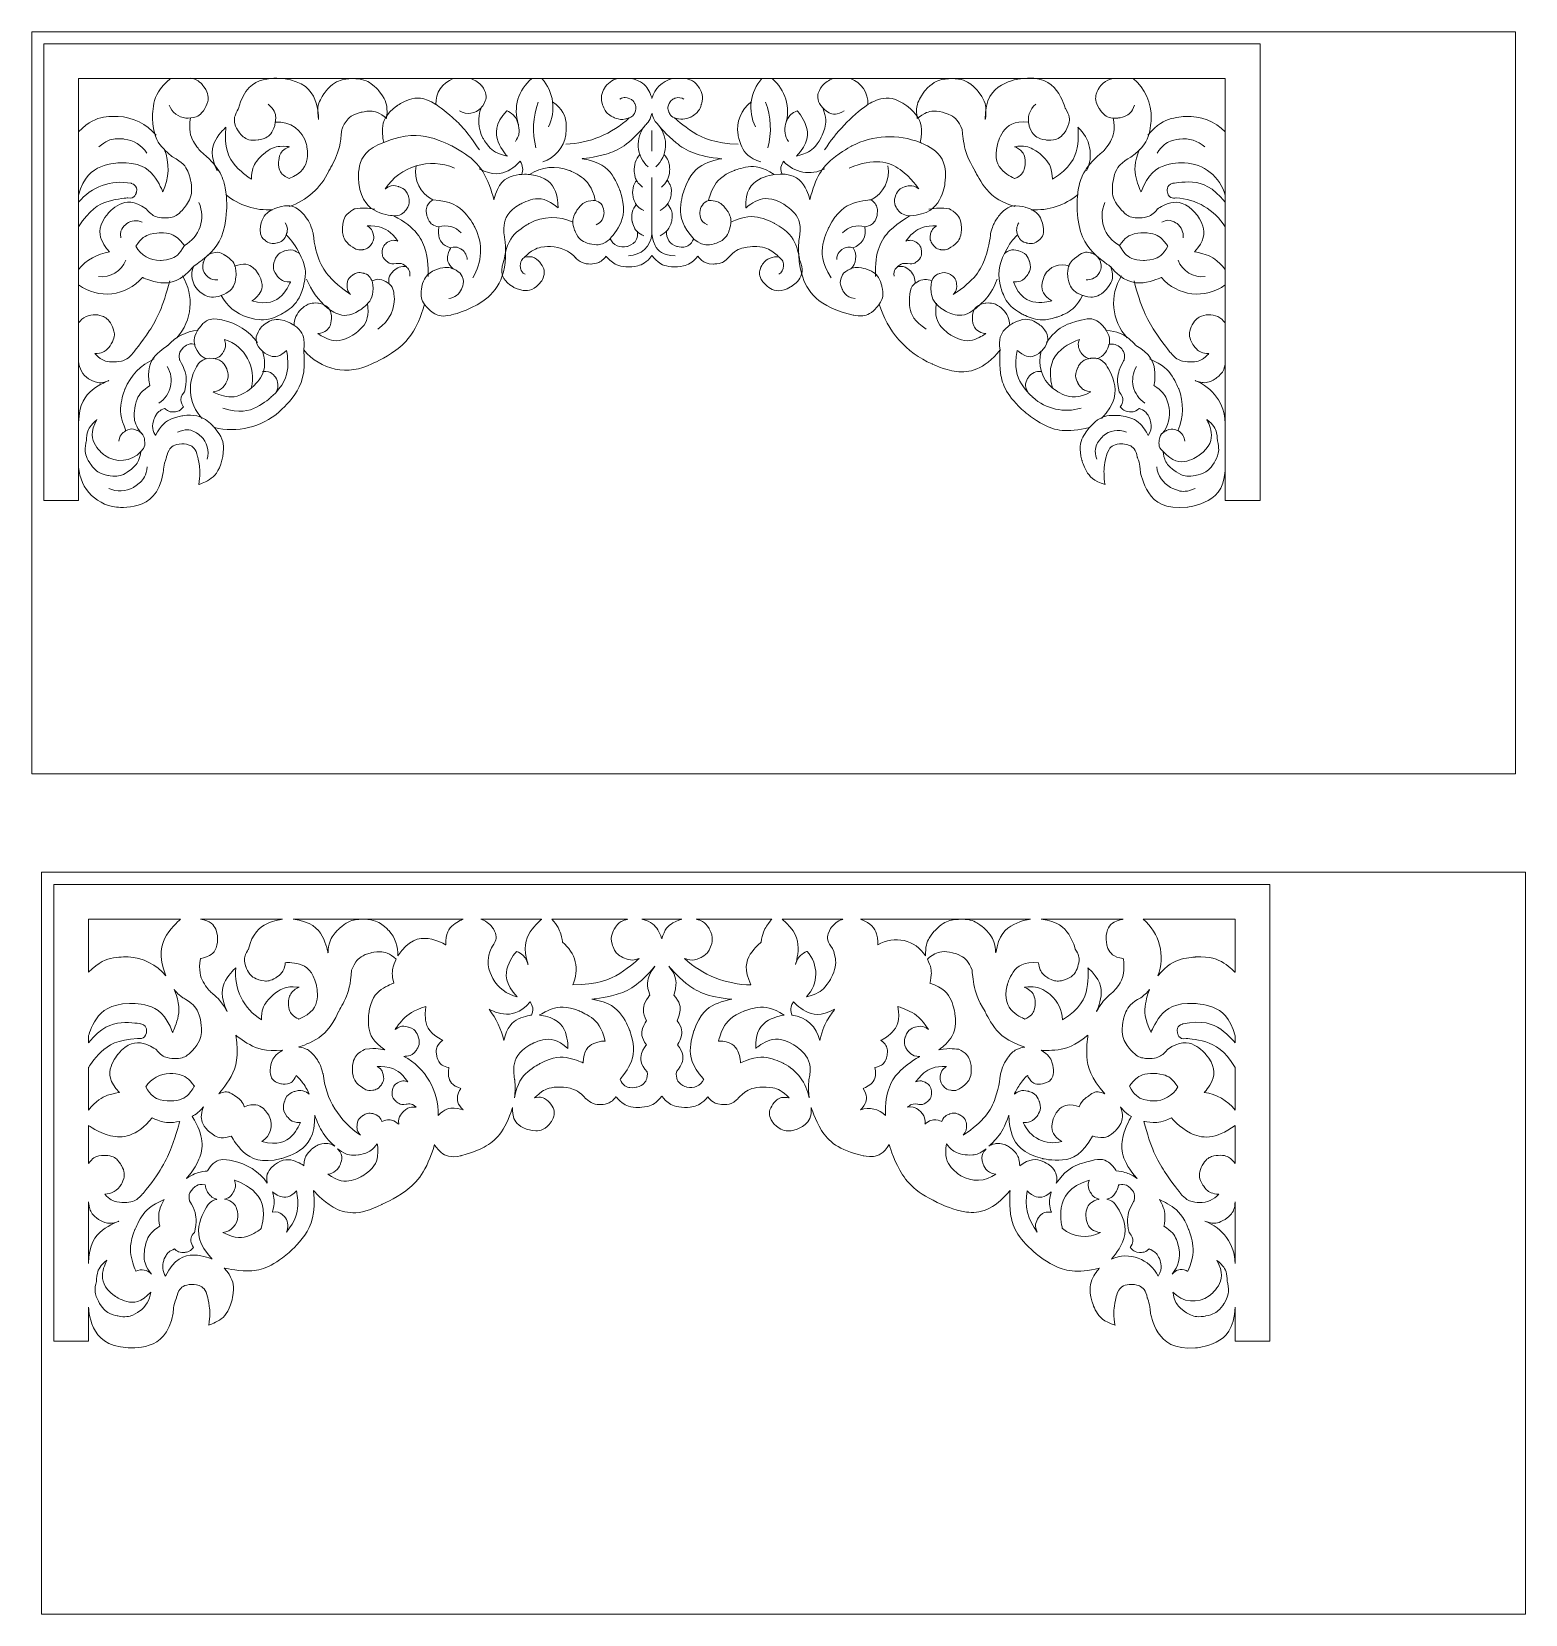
# Model space of a CAD drawing. Header units: millimetres. Extents: x 4883 to 5129, y 4651 to 4911.
import ezdxf

# ---------------------------------------------------------------- set-up
doc = ezdxf.new("R2010")
doc.units = ezdxf.units.MM
doc.header["$MEASUREMENT"] = 0
doc.layers.add('Layer 1', color=18, linetype='Continuous', true_color=0x000000)

msp = doc.modelspace()

# ---------------------------------------------------------------- linework, layer by layer
at = {"layer": 'Layer 1', "color": 1, "lineweight": 9, "true_color": 0xff0000}
for points, knots in [([(4883.34, 4911.2), (4883.34, 4911.2), (5127.34, 4911.2), (5127.34, 4911.2), (5127.34, 4911.2), (5127.34, 4911.2), (5127.34, 4880.7), (5127.34, 4850.2), (5127.34, 4789.2), (5127.34, 4789.2), (5127.34, 4789.2), (5127.34, 4789.2), (5066.34, 4789.2), (5005.34, 4789.2), (4883.34, 4789.2), (4883.34, 4789.2), (4883.34, 4789.2), (4883.34, 4789.2), (4883.34, 4819.7), (4883.34, 4850.2), (4883.34, 4911.2), (4883.34, 4911.2)], [0, 0, 0, 0, 0.142857, 0.142857, 0.142857, 0.285714, 0.285714, 0.285714, 0.428571, 0.428571, 0.428571, 0.571429, 0.571429, 0.571429, 0.714286, 0.714286, 0.714286, 0.857143, 0.857143, 0.857143, 1, 1, 1, 1]), ([(5085.34, 4834.1), (5085.34, 4834.1), (5085.34, 4909.2), (5085.34, 4909.2), (5085.34, 4909.2), (5085.34, 4909.2), (5035.34, 4909.2), (4985.34, 4909.2), (4885.34, 4909.2), (4885.34, 4909.2), (4885.34, 4909.2), (4885.34, 4909.2), (4885.34, 4890.43), (4885.34, 4871.65), (4885.34, 4834.1), (4885.34, 4834.1), (4885.34, 4834.1), (4885.34, 4834.1), (4886.77, 4834.1), (4888.2, 4834.1), (4891.06, 4834.1), (4891.06, 4834.1), (4891.06, 4834.1), (4891.06, 4834.1), (4891.06, 4851.44), (4891.06, 4868.79), (4891.06, 4903.48), (4891.06, 4903.48), (4891.06, 4903.48), (4891.06, 4903.48), (4938.2, 4903.48), (4985.34, 4903.48), (5079.61, 4903.48), (5079.61, 4903.48), (5079.61, 4903.48), (5079.61, 4903.48), (5079.61, 4886.13), (5079.61, 4868.79), (5079.61, 4834.1), (5079.61, 4834.1), (5079.61, 4834.1), (5079.61, 4834.1), (5081.04, 4834.1), (5082.47, 4834.1), (5085.34, 4834.1), (5085.34, 4834.1)], [0, 0, 0, 0, 0.066667, 0.066667, 0.066667, 0.133333, 0.133333, 0.133333, 0.2, 0.2, 0.2, 0.266667, 0.266667, 0.266667, 0.333333, 0.333333, 0.333333, 0.4, 0.4, 0.4, 0.466667, 0.466667, 0.466667, 0.533333, 0.533333, 0.533333, 0.6, 0.6, 0.6, 0.666667, 0.666667, 0.666667, 0.733333, 0.733333, 0.733333, 0.8, 0.8, 0.8, 0.866667, 0.866667, 0.866667, 0.933333, 0.933333, 0.933333, 1, 1, 1, 1]), ([(4891.06, 4872.11), (4892.33, 4873.67), (4894.14, 4874.71), (4896.14, 4875.01), (4896.14, 4875.01), (4895.28, 4875.87), (4894.83, 4876.99), (4894.38, 4878.11), (4894.34, 4879.48), (4895.91, 4881.32), (4895.91, 4881.32), (4896.7, 4882.24), (4897.77, 4882.78), (4898.85, 4883.32), (4900.21, 4883.49), (4902.18, 4882.07), (4902.18, 4882.07), (4902.53, 4881.62), (4902.97, 4881.25), (4903.42, 4880.89), (4903.95, 4880.62), (4905.1, 4880.58), (4905.1, 4880.58), (4905.67, 4880.56), (4906.24, 4880.66), (4906.8, 4880.77), (4907.35, 4881.01), (4908.12, 4881.87), (4908.12, 4881.87), (4908.71, 4882.5), (4909.13, 4883.26), (4909.56, 4884.01), (4909.82, 4884.89), (4909.51, 4886.6), (4909.51, 4886.6), (4909.36, 4887.46), (4909.02, 4888.25), (4908.67, 4889.05), (4908.13, 4889.78), (4906.58, 4890.57), (4906.58, 4890.57), (4905.56, 4891.31), (4904.73, 4892.27), (4903.91, 4893.23), (4903.29, 4894.4), (4903.22, 4896.93), (4903.22, 4896.93), (4903.18, 4898.19), (4903.44, 4899.43), (4903.69, 4900.67), (4904.24, 4901.88), (4906.19, 4903.48)], [0, 0, 0, 0, 0.055556, 0.055556, 0.055556, 0.111111, 0.111111, 0.111111, 0.166667, 0.166667, 0.166667, 0.222222, 0.222222, 0.222222, 0.277778, 0.277778, 0.277778, 0.333333, 0.333333, 0.333333, 0.388889, 0.388889, 0.388889, 0.444444, 0.444444, 0.444444, 0.5, 0.5, 0.5, 0.555556, 0.555556, 0.555556, 0.611111, 0.611111, 0.611111, 0.666667, 0.666667, 0.666667, 0.722222, 0.722222, 0.722222, 0.777778, 0.777778, 0.777778, 0.833333, 0.833333, 0.833333, 0.888889, 0.888889, 0.888889, 1, 1, 1, 1]), ([(4905.96, 4899.12), (4906.39, 4897.94), (4907.46, 4897.12), (4908.71, 4897), (4908.71, 4897), (4909.34, 4896.95), (4909.95, 4897.07), (4910.57, 4897.19), (4911.17, 4897.5), (4911.81, 4898.58), (4911.81, 4898.58), (4912.14, 4899.12), (4912.29, 4899.72), (4912.44, 4900.33), (4912.43, 4901.01), (4911.73, 4902.05), (4911.73, 4902.05), (4911.39, 4902.58), (4910.91, 4902.98), (4910.42, 4903.38), (4909.81, 4903.65), (4908.56, 4903.48)], [0, 0, 0, 0, 0.125, 0.125, 0.125, 0.25, 0.25, 0.25, 0.375, 0.375, 0.375, 0.5, 0.5, 0.5, 0.625, 0.625, 0.625, 0.75, 0.75, 0.75, 1, 1, 1, 1]), ([(4925.66, 4882.45), (4928.55, 4883.41), (4930.92, 4885.52), (4932.19, 4888.29), (4932.19, 4888.29), (4932.81, 4889.33), (4933.3, 4890.43), (4933.79, 4891.54), (4934.16, 4892.71), (4934.33, 4895.12), (4934.33, 4895.12), (4934.59, 4895.83), (4935.03, 4896.45), (4935.46, 4897.07), (4936.06, 4897.6), (4937.54, 4897.96), (4937.54, 4897.96), (4938.27, 4898.14), (4939.03, 4898.13), (4939.79, 4898.12), (4940.56, 4897.92), (4941.69, 4896.9), (4941.69, 4896.9), (4941.82, 4897.73), (4941.77, 4898.56), (4941.72, 4899.39), (4941.48, 4900.24), (4940.39, 4901.51), (4940.39, 4901.51), (4939.85, 4902.14), (4939.18, 4902.64), (4938.51, 4903.14), (4937.71, 4903.5), (4936.04, 4903.48), (4936.04, 4903.48), (4935.2, 4903.47), (4934.39, 4903.28), (4933.57, 4903.08), (4932.78, 4902.71), (4931.72, 4901.41), (4931.72, 4901.41), (4931.19, 4900.77), (4930.81, 4900.02), (4930.44, 4899.27), (4930.22, 4898.43), (4930.53, 4896.78), (4930.53, 4896.78), (4930.54, 4898.47), (4929.92, 4900.03), (4929.31, 4901.59), (4928.07, 4903.03), (4924.72, 4903.48), (4924.72, 4903.48), (4923.04, 4903.7), (4921.42, 4903.29), (4919.79, 4902.88), (4918.21, 4901.83), (4917.34, 4898.56), (4917.34, 4898.56), (4916.97, 4898.01), (4916.78, 4897.38), (4916.59, 4896.75), (4916.58, 4896.04), (4917.28, 4894.92), (4917.28, 4894.92), (4917.63, 4894.36), (4918.13, 4893.93), (4918.63, 4893.5), (4919.28, 4893.2), (4920.59, 4893.4), (4920.59, 4893.4), (4921.24, 4893.49), (4921.83, 4893.77), (4922.43, 4894.06), (4922.96, 4894.53), (4923.32, 4895.8), (4923.32, 4895.8), (4923.49, 4896.44), (4923.47, 4897.1), (4923.45, 4897.76), (4923.24, 4898.44), (4922.21, 4899.27)], [0, 0, 0, 0, 0.035714, 0.035714, 0.035714, 0.071429, 0.071429, 0.071429, 0.107143, 0.107143, 0.107143, 0.142857, 0.142857, 0.142857, 0.178571, 0.178571, 0.178571, 0.214286, 0.214286, 0.214286, 0.25, 0.25, 0.25, 0.285714, 0.285714, 0.285714, 0.321429, 0.321429, 0.321429, 0.357143, 0.357143, 0.357143, 0.392857, 0.392857, 0.392857, 0.428571, 0.428571, 0.428571, 0.464286, 0.464286, 0.464286, 0.5, 0.5, 0.5, 0.535714, 0.535714, 0.535714, 0.571429, 0.571429, 0.571429, 0.607143, 0.607143, 0.607143, 0.642857, 0.642857, 0.642857, 0.678571, 0.678571, 0.678571, 0.714286, 0.714286, 0.714286, 0.75, 0.75, 0.75, 0.785714, 0.785714, 0.785714, 0.821429, 0.821429, 0.821429, 0.857143, 0.857143, 0.857143, 0.892857, 0.892857, 0.892857, 0.928571, 0.928571, 0.928571, 1, 1, 1, 1]), ([(4953.71, 4898.17), (4954.86, 4897.46), (4956.36, 4897.68), (4957.25, 4898.69), (4957.25, 4898.69), (4957.7, 4899.2), (4957.94, 4899.83), (4958.17, 4900.46), (4958.19, 4901.21), (4957.35, 4902.27), (4957.35, 4902.27), (4957.11, 4902.55), (4956.84, 4902.79), (4956.56, 4903.03), (4956.26, 4903.24), (4955.57, 4903.48)], [0, 0, 0, 0, 0.166667, 0.166667, 0.166667, 0.333333, 0.333333, 0.333333, 0.5, 0.5, 0.5, 0.666667, 0.666667, 0.666667, 1, 1, 1, 1]), ([(4979.69, 4903.48), (4978.78, 4903.27), (4978, 4902.7), (4977.53, 4901.89), (4977.53, 4901.89), (4977.3, 4901.49), (4977.15, 4901.05), (4977, 4900.6), (4976.94, 4900.12), (4977.21, 4899.23), (4977.21, 4899.23), (4977.35, 4898.78), (4977.57, 4898.37), (4977.79, 4897.96), (4978.1, 4897.59), (4978.94, 4897.17), (4978.94, 4897.17), (4979.36, 4896.96), (4979.81, 4896.85), (4980.26, 4896.73), (4980.74, 4896.7), (4981.62, 4897.03)], [0, 0, 0, 0, 0.125, 0.125, 0.125, 0.25, 0.25, 0.25, 0.375, 0.375, 0.375, 0.5, 0.5, 0.5, 0.625, 0.625, 0.625, 0.75, 0.75, 0.75, 1, 1, 1, 1]), ([(4988.64, 4903.48), (4987.04, 4903.06), (4985.78, 4901.83), (4985.34, 4900.24), (4985.34, 4900.24), (4985.11, 4901.04), (4984.69, 4901.74), (4984.26, 4902.45), (4983.63, 4903.06), (4982.03, 4903.48)], [0, 0, 0, 0, 0.25, 0.25, 0.25, 0.5, 0.5, 0.5, 1, 1, 1, 1]), ([(4989.05, 4897.03), (4989.93, 4896.7), (4990.9, 4896.76), (4991.73, 4897.17), (4991.73, 4897.17), (4992.15, 4897.38), (4992.51, 4897.67), (4992.88, 4897.96), (4993.19, 4898.33), (4993.46, 4899.23), (4993.46, 4899.23), (4993.59, 4899.67), (4993.63, 4900.14), (4993.67, 4900.6), (4993.61, 4901.09), (4993.14, 4901.89), (4993.14, 4901.89), (4992.91, 4902.29), (4992.59, 4902.64), (4992.28, 4902.99), (4991.89, 4903.27), (4990.98, 4903.48)], [0, 0, 0, 0, 0.125, 0.125, 0.125, 0.25, 0.25, 0.25, 0.375, 0.375, 0.375, 0.5, 0.5, 0.5, 0.625, 0.625, 0.625, 0.75, 0.75, 0.75, 1, 1, 1, 1]), ([(5015.1, 4903.48), (5014.42, 4903.23), (5013.8, 4902.82), (5013.32, 4902.27), (5013.32, 4902.27), (5012.9, 4901.74), (5012.7, 4901.1), (5012.5, 4900.46), (5012.52, 4899.7), (5013.42, 4898.69), (5013.42, 4898.69), (5013.87, 4898.18), (5014.46, 4897.88), (5015.06, 4897.57), (5015.81, 4897.46), (5016.96, 4898.17)], [0, 0, 0, 0, 0.166667, 0.166667, 0.166667, 0.333333, 0.333333, 0.333333, 0.5, 0.5, 0.5, 0.666667, 0.666667, 0.666667, 1, 1, 1, 1]), ([(5018.01, 4903.48), (5019.78, 4902.85), (5020.94, 4901.13), (5020.86, 4899.25), (5020.86, 4899.25), (5021.85, 4899.86), (5022.98, 4900.15), (5024.11, 4900.43), (5025.38, 4900.38), (5027.26, 4899), (5027.26, 4899), (5028.2, 4898.32), (5028.89, 4897.38), (5029.57, 4896.44), (5030, 4895.24), (5029.43, 4892.98), (5029.43, 4892.98), (5030.82, 4892.49), (5031.95, 4891.55), (5033.07, 4890.61), (5033.93, 4889.2), (5033.53, 4886.28), (5033.53, 4886.28), (5033.33, 4884.82), (5032.62, 4883.53), (5031.92, 4882.24), (5030.72, 4881.12), (5027.78, 4880.93), (5027.78, 4880.93), (5025.95, 4879.96), (5024.48, 4878.5), (5023.02, 4877.04), (5021.92, 4875.1), (5022.13, 4870.96), (5022.13, 4870.96), (5022.13, 4871), (5022.13, 4871.04), (5022.13, 4871.08), (5022.13, 4871.12), (5022.14, 4871.2)], [0, 0, 0, 0, 0.071429, 0.071429, 0.071429, 0.142857, 0.142857, 0.142857, 0.214286, 0.214286, 0.214286, 0.285714, 0.285714, 0.285714, 0.357143, 0.357143, 0.357143, 0.428571, 0.428571, 0.428571, 0.5, 0.5, 0.5, 0.571429, 0.571429, 0.571429, 0.642857, 0.642857, 0.642857, 0.714286, 0.714286, 0.714286, 0.785714, 0.785714, 0.785714, 0.857143, 0.857143, 0.857143, 1, 1, 1, 1]), ([(5048.46, 4899.27), (5047.44, 4898.44), (5047, 4897.08), (5047.36, 4895.8), (5047.36, 4895.8), (5047.53, 4895.17), (5047.89, 4894.61), (5048.24, 4894.06), (5048.78, 4893.59), (5050.09, 4893.4), (5050.09, 4893.4), (5050.74, 4893.3), (5051.39, 4893.4), (5052.04, 4893.5), (5052.69, 4893.8), (5053.39, 4894.92), (5053.39, 4894.92), (5053.74, 4895.48), (5053.91, 4896.12), (5054.08, 4896.75), (5054.07, 4897.47), (5053.33, 4898.56), (5053.33, 4898.56), (5052.89, 4900.19), (5051.88, 4901.54), (5050.88, 4902.88), (5049.3, 4903.93), (5045.95, 4903.48), (5045.95, 4903.48), (5044.28, 4903.25), (5042.82, 4902.42), (5041.36, 4901.59), (5040.12, 4900.16), (5040.15, 4896.78), (5040.15, 4896.78), (5040.3, 4897.6), (5040.26, 4898.44), (5040.23, 4899.27), (5040.01, 4900.12), (5038.95, 4901.41), (5038.95, 4901.41), (5038.42, 4902.06), (5037.76, 4902.57), (5037.1, 4903.08), (5036.31, 4903.46), (5034.63, 4903.48), (5034.63, 4903.48), (5033.8, 4903.49), (5032.98, 4903.31), (5032.16, 4903.14), (5031.37, 4902.78), (5030.28, 4901.51), (5030.28, 4901.51), (5029.73, 4900.87), (5029.34, 4900.13), (5028.95, 4899.39), (5028.71, 4898.55), (5028.98, 4896.9), (5028.98, 4896.9), (5029.54, 4897.41), (5030.21, 4897.76), (5030.88, 4898.12), (5031.66, 4898.31), (5033.13, 4897.96), (5033.13, 4897.96), (5033.87, 4897.78), (5034.54, 4897.43), (5035.21, 4897.07), (5035.81, 4896.54), (5036.35, 4895.12), (5036.35, 4895.12), (5036.43, 4893.92), (5036.66, 4892.73), (5036.88, 4891.54), (5037.25, 4890.37), (5038.48, 4888.29), (5038.48, 4888.29), (5039.12, 4886.91), (5040.03, 4885.68), (5040.93, 4884.46), (5042.12, 4883.4), (5045.01, 4882.45)], [0, 0, 0, 0, 0.035714, 0.035714, 0.035714, 0.071429, 0.071429, 0.071429, 0.107143, 0.107143, 0.107143, 0.142857, 0.142857, 0.142857, 0.178571, 0.178571, 0.178571, 0.214286, 0.214286, 0.214286, 0.25, 0.25, 0.25, 0.285714, 0.285714, 0.285714, 0.321429, 0.321429, 0.321429, 0.357143, 0.357143, 0.357143, 0.392857, 0.392857, 0.392857, 0.428571, 0.428571, 0.428571, 0.464286, 0.464286, 0.464286, 0.5, 0.5, 0.5, 0.535714, 0.535714, 0.535714, 0.571429, 0.571429, 0.571429, 0.607143, 0.607143, 0.607143, 0.642857, 0.642857, 0.642857, 0.678571, 0.678571, 0.678571, 0.714286, 0.714286, 0.714286, 0.75, 0.75, 0.75, 0.785714, 0.785714, 0.785714, 0.821429, 0.821429, 0.821429, 0.857143, 0.857143, 0.857143, 0.892857, 0.892857, 0.892857, 0.928571, 0.928571, 0.928571, 1, 1, 1, 1]), ([(5062.11, 4903.48), (5060.86, 4903.65), (5059.63, 4903.1), (5058.94, 4902.05), (5058.94, 4902.05), (5058.59, 4901.53), (5058.41, 4900.93), (5058.23, 4900.33), (5058.21, 4899.65), (5058.86, 4898.58), (5058.86, 4898.58), (5059.18, 4898.04), (5059.64, 4897.62), (5060.1, 4897.19), (5060.71, 4896.89), (5061.96, 4897), (5061.96, 4897), (5062.58, 4897.06), (5063.16, 4897.3), (5063.74, 4897.53), (5064.28, 4897.94), (5064.72, 4899.12)], [0, 0, 0, 0, 0.125, 0.125, 0.125, 0.25, 0.25, 0.25, 0.375, 0.375, 0.375, 0.5, 0.5, 0.5, 0.625, 0.625, 0.625, 0.75, 0.75, 0.75, 1, 1, 1, 1]), ([(5064.48, 4903.48), (5066.43, 4901.88), (5067.53, 4899.46), (5067.45, 4896.93), (5067.45, 4896.93), (5067.42, 4895.67), (5067.09, 4894.45), (5066.76, 4893.23), (5066.14, 4892.05), (5064.09, 4890.57), (5064.09, 4890.57), (5063.32, 4890.17), (5062.66, 4889.61), (5062, 4889.04), (5061.46, 4888.31), (5061.16, 4886.6), (5061.16, 4886.6), (5061.01, 4885.74), (5061.06, 4884.88), (5061.11, 4884.01), (5061.37, 4883.14), (5062.56, 4881.87), (5062.56, 4881.87), (5062.94, 4881.44), (5063.4, 4881.1), (5063.87, 4880.77), (5064.42, 4880.54), (5065.57, 4880.58), (5065.57, 4880.58), (5066.15, 4880.6), (5066.7, 4880.74), (5067.25, 4880.89), (5067.79, 4881.16), (5068.49, 4882.07), (5068.49, 4882.07), (5069.47, 4882.78), (5070.65, 4883.05), (5071.82, 4883.32), (5073.18, 4883.16), (5074.76, 4881.32), (5074.76, 4881.32), (5075.55, 4880.4), (5075.92, 4879.25), (5076.29, 4878.11), (5076.24, 4876.74), (5074.54, 4875.01), (5074.54, 4875.01), (5075.53, 4874.86), (5076.48, 4874.53), (5077.44, 4874.19), (5078.34, 4873.67), (5079.61, 4872.11)], [0, 0, 0, 0, 0.055556, 0.055556, 0.055556, 0.111111, 0.111111, 0.111111, 0.166667, 0.166667, 0.166667, 0.222222, 0.222222, 0.222222, 0.277778, 0.277778, 0.277778, 0.333333, 0.333333, 0.333333, 0.388889, 0.388889, 0.388889, 0.444444, 0.444444, 0.444444, 0.5, 0.5, 0.5, 0.555556, 0.555556, 0.555556, 0.611111, 0.611111, 0.611111, 0.666667, 0.666667, 0.666667, 0.722222, 0.722222, 0.722222, 0.777778, 0.777778, 0.777778, 0.833333, 0.833333, 0.833333, 0.888889, 0.888889, 0.888889, 1, 1, 1, 1]), ([(4951.92, 4867.36), (4952.85, 4867.45), (4953.66, 4868.03), (4954.05, 4868.88), (4954.05, 4868.88), (4954.24, 4869.3), (4954.32, 4869.76), (4954.4, 4870.22), (4954.36, 4870.72), (4953.82, 4871.48), (4953.82, 4871.48), (4953.3, 4871.92), (4952.68, 4872.19), (4952.06, 4872.47), (4951.35, 4872.6), (4950.06, 4872.16), (4950.06, 4872.16), (4949.41, 4871.94), (4948.85, 4871.56), (4948.29, 4871.18), (4947.8, 4870.64), (4947.5, 4869.32), (4947.5, 4869.32), (4947.35, 4868.65), (4947.37, 4867.97), (4947.4, 4867.29), (4947.6, 4866.6), (4948.57, 4865.64), (4948.57, 4865.64), (4949.05, 4865.16), (4949.64, 4864.82), (4950.23, 4864.49), (4950.93, 4864.29), (4952.25, 4864.61), (4952.25, 4864.61), (4955.12, 4865.23), (4957.52, 4866.89), (4959.91, 4868.55), (4961.84, 4871.24), (4961.14, 4877.07), (4961.14, 4877.07), (4960.89, 4878.2), (4961.02, 4879.34), (4961.15, 4880.49), (4961.66, 4881.65), (4963.65, 4882.82), (4963.65, 4882.82), (4964.64, 4883.41), (4965.77, 4883.64), (4966.9, 4883.88), (4968.16, 4883.76), (4969.9, 4882.23), (4969.9, 4882.23), (4969.95, 4883.62), (4969.47, 4884.9), (4968.99, 4886.19), (4967.98, 4887.38), (4965.23, 4887.72), (4965.23, 4887.72), (4963.86, 4887.89), (4962.54, 4887.52), (4961.22, 4887.16), (4959.94, 4886.25), (4959.36, 4883.55), (4959.36, 4883.55), (4958.91, 4885.46), (4958.05, 4887.22), (4957.2, 4888.98), (4955.94, 4890.6), (4952.46, 4892.41), (4952.46, 4892.41), (4950.72, 4893.31), (4948.82, 4893.82), (4946.93, 4894.32), (4944.88, 4894.43), (4941.24, 4892.98), (4941.24, 4892.98), (4940.95, 4894.11), (4941.03, 4895.27), (4941.1, 4896.43), (4941.53, 4897.63), (4943.41, 4899), (4943.41, 4899), (4944.35, 4899.69), (4945.46, 4900.06), (4946.56, 4900.43), (4947.83, 4900.48), (4949.81, 4899.25), (4949.81, 4899.25), (4951.22, 4898.23), (4952.54, 4897.09), (4953.85, 4895.95), (4955.06, 4894.68), (4956.96, 4891.75)], [0, 0, 0, 0, 0.03125, 0.03125, 0.03125, 0.0625, 0.0625, 0.0625, 0.09375, 0.09375, 0.09375, 0.125, 0.125, 0.125, 0.15625, 0.15625, 0.15625, 0.1875, 0.1875, 0.1875, 0.21875, 0.21875, 0.21875, 0.25, 0.25, 0.25, 0.28125, 0.28125, 0.28125, 0.3125, 0.3125, 0.3125, 0.34375, 0.34375, 0.34375, 0.375, 0.375, 0.375, 0.40625, 0.40625, 0.40625, 0.4375, 0.4375, 0.4375, 0.46875, 0.46875, 0.46875, 0.5, 0.5, 0.5, 0.53125, 0.53125, 0.53125, 0.5625, 0.5625, 0.5625, 0.59375, 0.59375, 0.59375, 0.625, 0.625, 0.625, 0.65625, 0.65625, 0.65625, 0.6875, 0.6875, 0.6875, 0.71875, 0.71875, 0.71875, 0.75, 0.75, 0.75, 0.78125, 0.78125, 0.78125, 0.8125, 0.8125, 0.8125, 0.84375, 0.84375, 0.84375, 0.875, 0.875, 0.875, 0.90625, 0.90625, 0.90625, 0.9375, 0.9375, 0.9375, 1, 1, 1, 1]), ([(4967.4, 4889.78), (4969.39, 4890.46), (4970.84, 4892.18), (4971.17, 4894.26), (4971.17, 4894.26), (4971.34, 4895.29), (4971.21, 4896.33), (4971.09, 4897.37), (4970.67, 4898.42), (4969, 4899.69)], [0, 0, 0, 0, 0.25, 0.25, 0.25, 0.5, 0.5, 0.5, 1, 1, 1, 1]), ([(4971.17, 4892.7), (4975.06, 4892.86), (4978.76, 4894.39), (4981.62, 4897.03), (4981.62, 4897.03), (4981.84, 4897.12), (4982.04, 4897.26), (4982.24, 4897.39), (4982.41, 4897.58), (4982.58, 4898.03), (4982.58, 4898.03), (4982.66, 4898.25), (4982.69, 4898.49), (4982.73, 4898.73), (4982.71, 4898.98), (4982.5, 4899.41), (4982.5, 4899.41), (4982.39, 4899.62), (4982.24, 4899.81), (4982.09, 4899.99), (4981.89, 4900.15), (4981.43, 4900.29), (4981.43, 4900.29), (4981.2, 4900.35), (4980.96, 4900.37), (4980.72, 4900.39), (4980.48, 4900.36), (4980.06, 4900.11)], [0, 0, 0, 0, 0.1, 0.1, 0.1, 0.2, 0.2, 0.2, 0.3, 0.3, 0.3, 0.4, 0.4, 0.4, 0.5, 0.5, 0.5, 0.6, 0.6, 0.6, 0.7, 0.7, 0.7, 0.8, 0.8, 0.8, 1, 1, 1, 1]), ([(4990.61, 4900.11), (4990.2, 4900.36), (4989.7, 4900.42), (4989.24, 4900.29), (4989.24, 4900.29), (4989.01, 4900.22), (4988.8, 4900.11), (4988.58, 4899.99), (4988.39, 4899.83), (4988.17, 4899.41), (4988.17, 4899.41), (4988.07, 4899.19), (4988, 4898.96), (4987.94, 4898.73), (4987.93, 4898.48), (4988.1, 4898.03), (4988.1, 4898.03), (4988.18, 4897.8), (4988.31, 4897.6), (4988.44, 4897.39), (4988.61, 4897.21), (4989.05, 4897.03), (4989.05, 4897.03), (4990.48, 4895.71), (4992.12, 4894.67), (4993.76, 4893.63), (4995.61, 4892.86), (4999.5, 4892.7)], [0, 0, 0, 0, 0.1, 0.1, 0.1, 0.2, 0.2, 0.2, 0.3, 0.3, 0.3, 0.4, 0.4, 0.4, 0.5, 0.5, 0.5, 0.6, 0.6, 0.6, 0.7, 0.7, 0.7, 0.8, 0.8, 0.8, 1, 1, 1, 1]), ([(5001.67, 4899.69), (5000, 4898.42), (4999.16, 4896.33), (4999.5, 4894.26), (4999.5, 4894.26), (4999.67, 4893.22), (5000.11, 4892.27), (5000.56, 4891.32), (5001.28, 4890.46), (5003.27, 4889.78)], [0, 0, 0, 0, 0.25, 0.25, 0.25, 0.5, 0.5, 0.5, 1, 1, 1, 1]), ([(4903.79, 4894.16), (4902.24, 4896.03), (4899.98, 4897.16), (4897.55, 4897.27), (4897.55, 4897.27), (4896.34, 4897.32), (4895.15, 4897.12), (4893.95, 4896.92), (4892.77, 4896.46), (4891.06, 4894.74)], [0, 0, 0, 0, 0.25, 0.25, 0.25, 0.5, 0.5, 0.5, 1, 1, 1, 1]), ([(4891.06, 4869.59), (4894.32, 4867.15), (4898.93, 4867.68), (4901.54, 4870.81), (4901.54, 4870.81), (4902.98, 4870.1), (4904.57, 4869.93), (4906.16, 4869.76), (4907.9, 4870.14), (4909.94, 4872.62), (4909.94, 4872.62), (4911.54, 4873.61), (4912.85, 4874.97), (4914.16, 4876.32), (4915.17, 4878.03), (4915.4, 4881.79), (4915.4, 4881.79), (4915.52, 4883.67), (4915.17, 4885.52), (4914.83, 4887.37), (4914.03, 4889.19), (4911.09, 4891.56), (4911.09, 4891.56), (4910.42, 4892.29), (4909.93, 4893.17), (4909.44, 4894.04), (4909.14, 4895.04), (4909.46, 4897.02)], [0, 0, 0, 0, 0.1, 0.1, 0.1, 0.2, 0.2, 0.2, 0.3, 0.3, 0.3, 0.4, 0.4, 0.4, 0.5, 0.5, 0.5, 0.6, 0.6, 0.6, 0.7, 0.7, 0.7, 0.8, 0.8, 0.8, 1, 1, 1, 1]), ([(4957.25, 4898.69), (4956.62, 4897.07), (4956.73, 4895.25), (4957.55, 4893.72), (4957.55, 4893.72), (4957.97, 4892.95), (4958.54, 4892.3), (4959.11, 4891.64), (4959.84, 4891.09), (4961.55, 4890.74), (4961.55, 4890.74), (4960.55, 4891.77), (4960.04, 4893.11), (4959.53, 4894.44), (4959.51, 4896.08), (4961.46, 4898.2), (4961.46, 4898.2), (4961.92, 4897.99), (4962.32, 4897.69), (4962.73, 4897.38), (4963.07, 4896.98), (4963.35, 4896.01), (4963.35, 4896.01), (4963.49, 4895.53), (4963.51, 4895.02), (4963.54, 4894.52), (4963.46, 4894), (4962.89, 4893.16)], [0, 0, 0, 0, 0.1, 0.1, 0.1, 0.2, 0.2, 0.2, 0.3, 0.3, 0.3, 0.4, 0.4, 0.4, 0.5, 0.5, 0.5, 0.6, 0.6, 0.6, 0.7, 0.7, 0.7, 0.8, 0.8, 0.8, 1, 1, 1, 1]), ([(4984.7, 4888.97), (4982.75, 4890.73), (4982.54, 4893.72), (4984.2, 4895.76), (4984.2, 4895.76), (4984.47, 4896.03), (4984.7, 4896.34), (4984.93, 4896.65), (4985.13, 4896.99), (4985.34, 4897.73), (4985.34, 4897.73), (4985.44, 4897.36), (4985.59, 4897), (4985.74, 4896.65), (4985.93, 4896.31), (4986.47, 4895.76), (4986.47, 4895.76), (4987.76, 4894.19), (4989.34, 4892.92), (4990.92, 4891.65), (4992.79, 4890.67), (4996.83, 4890.32), (4996.83, 4890.32), (4995.38, 4890.09), (4994.06, 4889.47), (4992.73, 4888.85), (4991.53, 4887.83), (4990.58, 4885.05), (4990.58, 4885.05), (4990.11, 4883.66), (4990.04, 4882.2), (4989.97, 4880.74), (4990.3, 4879.2), (4992.31, 4877.06), (4992.31, 4877.06), (4992.76, 4876.68), (4993.29, 4876.42), (4993.83, 4876.16), (4994.44, 4876.02), (4995.58, 4876.33), (4995.58, 4876.33), (4996.16, 4876.48), (4996.67, 4876.77), (4997.19, 4877.05), (4997.65, 4877.47), (4998.06, 4878.59), (4998.06, 4878.59), (4998.26, 4879.15), (4998.33, 4879.73), (4998.39, 4880.32), (4998.3, 4880.94), (4997.62, 4881.92), (4997.62, 4881.92), (4997.28, 4882.4), (4996.84, 4882.79), (4996.39, 4883.18), (4995.83, 4883.46), (4994.65, 4883.46), (4994.65, 4883.46), (4994.91, 4884.58), (4995.45, 4885.6), (4995.99, 4886.63), (4996.79, 4887.55), (4998.93, 4888.4), (4998.93, 4888.4), (5000.01, 4888.82), (5001.15, 4888.97), (5002.3, 4889.12), (5003.51, 4888.99), (5005.44, 4887.72)], [0, 0, 0, 0, 0.041667, 0.041667, 0.041667, 0.083333, 0.083333, 0.083333, 0.125, 0.125, 0.125, 0.166667, 0.166667, 0.166667, 0.208333, 0.208333, 0.208333, 0.25, 0.25, 0.25, 0.291667, 0.291667, 0.291667, 0.333333, 0.333333, 0.333333, 0.375, 0.375, 0.375, 0.416667, 0.416667, 0.416667, 0.458333, 0.458333, 0.458333, 0.5, 0.5, 0.5, 0.541667, 0.541667, 0.541667, 0.583333, 0.583333, 0.583333, 0.625, 0.625, 0.625, 0.666667, 0.666667, 0.666667, 0.708333, 0.708333, 0.708333, 0.75, 0.75, 0.75, 0.791667, 0.791667, 0.791667, 0.833333, 0.833333, 0.833333, 0.875, 0.875, 0.875, 0.916667, 0.916667, 0.916667, 1, 1, 1, 1]), ([(5007.78, 4893.16), (5007.21, 4894), (5007.05, 4895.04), (5007.32, 4896.01), (5007.32, 4896.01), (5007.46, 4896.5), (5007.7, 4896.94), (5007.94, 4897.38), (5008.29, 4897.78), (5009.21, 4898.2), (5009.21, 4898.2), (5010.19, 4897.14), (5010.66, 4895.79), (5011.14, 4894.45), (5011.12, 4892.81), (5009.13, 4890.74), (5009.13, 4890.74), (5009.98, 4890.92), (5010.77, 4891.28), (5011.56, 4891.64), (5012.29, 4892.18), (5013.12, 4893.72), (5013.12, 4893.72), (5013.53, 4894.48), (5013.76, 4895.32), (5014, 4896.16), (5014.05, 4897.07), (5013.42, 4898.69)], [0, 0, 0, 0, 0.1, 0.1, 0.1, 0.2, 0.2, 0.2, 0.3, 0.3, 0.3, 0.4, 0.4, 0.4, 0.5, 0.5, 0.5, 0.6, 0.6, 0.6, 0.7, 0.7, 0.7, 0.8, 0.8, 0.8, 1, 1, 1, 1]), ([(5079.61, 4869.59), (5076.35, 4867.15), (5071.74, 4867.69), (5069.13, 4870.81), (5069.13, 4870.81), (5067.69, 4870.1), (5066.1, 4869.93), (5064.51, 4869.76), (5062.77, 4870.14), (5060.73, 4872.62), (5060.73, 4872.62), (5059.13, 4873.61), (5057.83, 4874.97), (5056.52, 4876.32), (5055.5, 4878.03), (5055.27, 4881.79), (5055.27, 4881.79), (5055.15, 4883.67), (5055.5, 4885.52), (5055.84, 4887.37), (5056.65, 4889.19), (5059.58, 4891.56), (5059.58, 4891.56), (5060.26, 4892.29), (5060.75, 4893.17), (5061.23, 4894.04), (5061.54, 4895.04), (5061.21, 4897.02)], [0, 0, 0, 0, 0.1, 0.1, 0.1, 0.2, 0.2, 0.2, 0.3, 0.3, 0.3, 0.4, 0.4, 0.4, 0.5, 0.5, 0.5, 0.6, 0.6, 0.6, 0.7, 0.7, 0.7, 0.8, 0.8, 0.8, 1, 1, 1, 1]), ([(5079.61, 4894.74), (5077.9, 4896.46), (5075.54, 4897.38), (5073.12, 4897.27), (5073.12, 4897.27), (5071.9, 4897.21), (5070.73, 4896.9), (5069.56, 4896.59), (5068.43, 4896.03), (5066.88, 4894.16)], [0, 0, 0, 0, 0.25, 0.25, 0.25, 0.5, 0.5, 0.5, 1, 1, 1, 1]), ([(4923.42, 4896.33), (4925.79, 4896.54), (4927.97, 4894.98), (4928.53, 4892.66), (4928.53, 4892.66), (4928.81, 4891.5), (4928.64, 4890.32), (4928.48, 4889.15), (4927.87, 4887.96), (4925.66, 4887.06), (4925.66, 4887.06), (4925.13, 4887.28), (4924.7, 4887.65), (4924.26, 4888.03), (4923.92, 4888.55), (4923.94, 4889.69), (4923.94, 4889.69), (4923.94, 4890.27), (4924.12, 4890.81), (4924.3, 4891.35), (4924.65, 4891.86), (4925.72, 4892.29), (4925.72, 4892.29), (4924.94, 4892.4), (4924.16, 4892.34), (4923.37, 4892.27), (4922.59, 4892.04), (4921.39, 4891.02), (4921.39, 4891.02), (4920.79, 4890.51), (4920.32, 4889.88), (4919.85, 4889.26), (4919.5, 4888.52), (4919.47, 4886.94), (4919.47, 4886.94), (4918.02, 4887.85), (4916.88, 4889.13), (4915.75, 4890.41), (4914.93, 4892.07), (4915.27, 4895.48), (4915.27, 4895.48), (4914.25, 4894.58), (4913.6, 4893.4), (4912.95, 4892.22), (4912.66, 4890.75), (4913.87, 4888.32)], [0, 0, 0, 0, 0.0625, 0.0625, 0.0625, 0.125, 0.125, 0.125, 0.1875, 0.1875, 0.1875, 0.25, 0.25, 0.25, 0.3125, 0.3125, 0.3125, 0.375, 0.375, 0.375, 0.4375, 0.4375, 0.4375, 0.5, 0.5, 0.5, 0.5625, 0.5625, 0.5625, 0.625, 0.625, 0.625, 0.6875, 0.6875, 0.6875, 0.75, 0.75, 0.75, 0.8125, 0.8125, 0.8125, 0.875, 0.875, 0.875, 1, 1, 1, 1]), ([(4965.23, 4887.72), (4967.16, 4888.99), (4969.59, 4889.24), (4971.74, 4888.4), (4971.74, 4888.4), (4972.81, 4887.97), (4973.75, 4887.3), (4974.69, 4886.63), (4975.49, 4885.71), (4976.03, 4883.46), (4976.03, 4883.46), (4975.43, 4883.46), (4974.86, 4883.32), (4974.28, 4883.17), (4973.73, 4882.89), (4973.05, 4881.92), (4973.05, 4881.92), (4972.71, 4881.43), (4972.5, 4880.88), (4972.28, 4880.32), (4972.2, 4879.7), (4972.61, 4878.59), (4972.61, 4878.59), (4972.81, 4878.03), (4973.15, 4877.54), (4973.48, 4877.05), (4973.94, 4876.63), (4975.09, 4876.33), (4975.09, 4876.33), (4975.66, 4876.17), (4976.25, 4876.17), (4976.85, 4876.16), (4977.46, 4876.3), (4978.36, 4877.06), (4978.36, 4877.06), (4979.37, 4878.13), (4980.04, 4879.44), (4980.71, 4880.74), (4981.04, 4882.28), (4980.09, 4885.05), (4980.09, 4885.05), (4979.62, 4886.44), (4978.78, 4887.64), (4977.94, 4888.85), (4976.74, 4889.86), (4973.84, 4890.32), (4973.84, 4890.32), (4975.86, 4890.5), (4977.81, 4891.07), (4979.75, 4891.65), (4981.62, 4892.63), (4984.2, 4895.76)], [0, 0, 0, 0, 0.055556, 0.055556, 0.055556, 0.111111, 0.111111, 0.111111, 0.166667, 0.166667, 0.166667, 0.222222, 0.222222, 0.222222, 0.277778, 0.277778, 0.277778, 0.333333, 0.333333, 0.333333, 0.388889, 0.388889, 0.388889, 0.444444, 0.444444, 0.444444, 0.5, 0.5, 0.5, 0.555556, 0.555556, 0.555556, 0.611111, 0.611111, 0.611111, 0.666667, 0.666667, 0.666667, 0.722222, 0.722222, 0.722222, 0.777778, 0.777778, 0.777778, 0.833333, 0.833333, 0.833333, 0.888889, 0.888889, 0.888889, 1, 1, 1, 1]), ([(5029.43, 4892.98), (5025.79, 4894.43), (5021.69, 4894.22), (5018.21, 4892.41), (5018.21, 4892.41), (5016.47, 4891.5), (5014.97, 4890.24), (5013.47, 4888.98), (5012.21, 4887.37), (5011.31, 4883.55), (5011.31, 4883.55), (5011.02, 4884.9), (5010.24, 4886.03), (5009.45, 4887.16), (5008.18, 4888.06), (5005.44, 4887.72), (5005.44, 4887.72), (5004.06, 4887.55), (5002.87, 4886.87), (5001.68, 4886.19), (5000.67, 4885), (5000.77, 4882.23), (5000.77, 4882.23), (5001.64, 4883), (5002.7, 4883.44), (5003.77, 4883.88), (5005.03, 4884), (5007.02, 4882.82), (5007.02, 4882.82), (5008.02, 4882.24), (5008.77, 4881.36), (5009.52, 4880.49), (5010.02, 4879.33), (5009.53, 4877.07), (5009.53, 4877.07), (5009.19, 4874.15), (5009.97, 4871.35), (5010.76, 4868.55), (5012.68, 4865.85), (5018.42, 4864.61), (5018.42, 4864.61), (5019.08, 4864.45), (5019.76, 4864.47), (5020.44, 4864.49), (5021.14, 4864.68), (5022.1, 4865.64), (5022.1, 4865.64), (5022.59, 4866.12), (5022.93, 4866.71), (5023.27, 4867.29), (5023.48, 4867.99), (5023.17, 4869.32), (5023.17, 4869.32), (5023.02, 4869.98), (5022.7, 4870.58), (5022.39, 4871.18), (5021.9, 4871.72), (5020.61, 4872.16), (5020.61, 4872.16), (5019.97, 4872.38), (5019.29, 4872.43), (5018.61, 4872.47), (5017.9, 4872.35), (5016.85, 4871.48), (5016.85, 4871.48), (5016.58, 4871.1), (5016.43, 4870.66), (5016.27, 4870.22), (5016.23, 4869.73), (5016.62, 4868.88), (5016.62, 4868.88), (5016.82, 4868.45), (5017.12, 4868.1), (5017.42, 4867.74), (5017.82, 4867.45), (5018.75, 4867.36)], [0, 0, 0, 0, 0.038462, 0.038462, 0.038462, 0.076923, 0.076923, 0.076923, 0.115385, 0.115385, 0.115385, 0.153846, 0.153846, 0.153846, 0.192308, 0.192308, 0.192308, 0.230769, 0.230769, 0.230769, 0.269231, 0.269231, 0.269231, 0.307692, 0.307692, 0.307692, 0.346154, 0.346154, 0.346154, 0.384615, 0.384615, 0.384615, 0.423077, 0.423077, 0.423077, 0.461538, 0.461538, 0.461538, 0.5, 0.5, 0.5, 0.538462, 0.538462, 0.538462, 0.576923, 0.576923, 0.576923, 0.615385, 0.615385, 0.615385, 0.653846, 0.653846, 0.653846, 0.692308, 0.692308, 0.692308, 0.730769, 0.730769, 0.730769, 0.769231, 0.769231, 0.769231, 0.807692, 0.807692, 0.807692, 0.846154, 0.846154, 0.846154, 0.884615, 0.884615, 0.884615, 0.923077, 0.923077, 0.923077, 1, 1, 1, 1]), ([(5056.81, 4888.32), (5058.01, 4890.75), (5057.43, 4893.68), (5055.4, 4895.48), (5055.4, 4895.48), (5055.57, 4893.78), (5055.25, 4892.09), (5054.93, 4890.41), (5054.11, 4888.76), (5051.2, 4886.94), (5051.2, 4886.94), (5051.19, 4887.73), (5051, 4888.49), (5050.82, 4889.26), (5050.47, 4890), (5049.28, 4891.02), (5049.28, 4891.02), (5048.68, 4891.53), (5047.99, 4891.9), (5047.3, 4892.27), (5046.51, 4892.51), (5044.95, 4892.29), (5044.95, 4892.29), (5045.49, 4892.08), (5045.93, 4891.71), (5046.37, 4891.35), (5046.72, 4890.84), (5046.73, 4889.69), (5046.73, 4889.69), (5046.74, 4889.12), (5046.57, 4888.57), (5046.41, 4888.03), (5046.07, 4887.51), (5045.01, 4887.06), (5045.01, 4887.06), (5043.91, 4887.51), (5043.05, 4888.33), (5042.19, 4889.15), (5041.58, 4890.34), (5042.14, 4892.66), (5042.14, 4892.66), (5042.42, 4893.82), (5043.1, 4894.79), (5043.79, 4895.76), (5044.88, 4896.54), (5047.25, 4896.33)], [0, 0, 0, 0, 0.0625, 0.0625, 0.0625, 0.125, 0.125, 0.125, 0.1875, 0.1875, 0.1875, 0.25, 0.25, 0.25, 0.3125, 0.3125, 0.3125, 0.375, 0.375, 0.375, 0.4375, 0.4375, 0.4375, 0.5, 0.5, 0.5, 0.5625, 0.5625, 0.5625, 0.625, 0.625, 0.625, 0.6875, 0.6875, 0.6875, 0.75, 0.75, 0.75, 0.8125, 0.8125, 0.8125, 0.875, 0.875, 0.875, 1, 1, 1, 1]), ([(4905.14, 4891.91), (4906.06, 4889.64), (4905.97, 4887.07), (4904.89, 4884.87), (4904.89, 4884.87), (4904.35, 4886.35), (4903.36, 4887.58), (4902.36, 4888.8), (4900.93, 4889.77), (4897.77, 4889.64), (4897.77, 4889.64), (4896.19, 4889.57), (4894.72, 4889), (4893.25, 4888.43), (4891.89, 4887.35), (4891.06, 4884.3)], [0, 0, 0, 0, 0.166667, 0.166667, 0.166667, 0.333333, 0.333333, 0.333333, 0.5, 0.5, 0.5, 0.666667, 0.666667, 0.666667, 1, 1, 1, 1]), ([(4902.27, 4891.24), (4901.43, 4892.51), (4900.08, 4893.35), (4898.57, 4893.55), (4898.57, 4893.55), (4897.82, 4893.64), (4897.06, 4893.58), (4896.3, 4893.51), (4895.54, 4893.28), (4894.4, 4892.27)], [0, 0, 0, 0, 0.25, 0.25, 0.25, 0.5, 0.5, 0.5, 1, 1, 1, 1]), ([(4948.54, 4871.2), (4948.54, 4871.12), (4948.54, 4871.04), (4948.54, 4870.96), (4948.54, 4870.96), (4948.65, 4873.03), (4948.15, 4875.04), (4947.65, 4877.05), (4946.55, 4878.99), (4942.89, 4880.93), (4942.89, 4880.93), (4941.42, 4881.03), (4940.09, 4881.64), (4938.75, 4882.24), (4937.55, 4883.36), (4937.14, 4886.28), (4937.14, 4886.28), (4936.94, 4887.74), (4937.27, 4889.17), (4937.6, 4890.6), (4938.46, 4892), (4941.24, 4892.98)], [0, 0, 0, 0, 0.125, 0.125, 0.125, 0.25, 0.25, 0.25, 0.375, 0.375, 0.375, 0.5, 0.5, 0.5, 0.625, 0.625, 0.625, 0.75, 0.75, 0.75, 1, 1, 1, 1]), ([(5079.61, 4884.3), (5078.77, 4887.35), (5076.07, 4889.51), (5072.91, 4889.64), (5072.91, 4889.64), (5071.32, 4889.7), (5069.82, 4889.25), (5068.31, 4888.8), (5066.87, 4887.84), (5065.78, 4884.87), (5065.78, 4884.87), (5065.24, 4885.97), (5064.95, 4887.16), (5064.65, 4888.35), (5064.61, 4889.64), (5065.53, 4891.91)], [0, 0, 0, 0, 0.166667, 0.166667, 0.166667, 0.333333, 0.333333, 0.333333, 0.5, 0.5, 0.5, 0.666667, 0.666667, 0.666667, 1, 1, 1, 1]), ([(5076.27, 4892.27), (5075.13, 4893.28), (5073.61, 4893.74), (5072.1, 4893.55), (5072.1, 4893.55), (5071.35, 4893.45), (5070.63, 4893.19), (5069.92, 4892.93), (5069.24, 4892.51), (5068.4, 4891.24)], [0, 0, 0, 0, 0.25, 0.25, 0.25, 0.5, 0.5, 0.5, 1, 1, 1, 1]), ([(4952.89, 4888.78), (4948.74, 4890.54), (4943.94, 4889.1), (4941.46, 4885.34), (4941.46, 4885.34), (4941.78, 4885.58), (4942.14, 4885.74), (4942.51, 4885.9), (4942.92, 4885.97), (4943.68, 4885.74), (4943.68, 4885.74), (4944.06, 4885.62), (4944.4, 4885.41), (4944.74, 4885.21), (4945.04, 4884.91), (4945.29, 4884.15), (4945.29, 4884.15), (4945.41, 4883.77), (4945.44, 4883.37), (4945.47, 4882.98), (4945.4, 4882.56), (4944.92, 4881.92), (4944.92, 4881.92), (4944.69, 4881.6), (4944.38, 4881.35), (4944.07, 4881.1), (4943.69, 4880.92), (4942.89, 4880.93)], [0, 0, 0, 0, 0.1, 0.1, 0.1, 0.2, 0.2, 0.2, 0.3, 0.3, 0.3, 0.4, 0.4, 0.4, 0.5, 0.5, 0.5, 0.6, 0.6, 0.6, 0.7, 0.7, 0.7, 0.8, 0.8, 0.8, 1, 1, 1, 1]), ([(4946.55, 4889.13), (4946.1, 4886.86), (4947.23, 4884.58), (4949.31, 4883.56), (4949.31, 4883.56), (4948.9, 4883.27), (4948.6, 4882.87), (4948.3, 4882.47), (4948.1, 4881.97), (4948.32, 4880.99), (4948.32, 4880.99), (4948.44, 4880.5), (4948.69, 4880.07), (4948.94, 4879.64), (4949.33, 4879.27), (4950.32, 4879.09), (4950.32, 4879.09), (4950.15, 4878.35), (4950.27, 4877.61), (4950.4, 4876.87), (4950.82, 4876.13), (4952.26, 4875.66), (4952.26, 4875.66), (4951.89, 4875.1), (4951.75, 4874.45), (4951.62, 4873.8), (4951.7, 4873.06), (4952.68, 4872.14)], [0, 0, 0, 0, 0.1, 0.1, 0.1, 0.2, 0.2, 0.2, 0.3, 0.3, 0.3, 0.4, 0.4, 0.4, 0.5, 0.5, 0.5, 0.6, 0.6, 0.6, 0.7, 0.7, 0.7, 0.8, 0.8, 0.8, 1, 1, 1, 1]), ([(4963.92, 4887.72), (4964.21, 4888.44), (4964.12, 4889.25), (4963.68, 4889.89), (4963.68, 4889.89), (4962.83, 4888.94), (4961.7, 4888.34), (4960.58, 4887.74), (4959.19, 4887.49), (4956.92, 4888.67)], [0, 0, 0, 0, 0.25, 0.25, 0.25, 0.5, 0.5, 0.5, 1, 1, 1, 1]), ([(4983.35, 4891.01), (4982.68, 4890.25), (4982.35, 4889.25), (4982.43, 4888.24), (4982.43, 4888.24), (4982.46, 4887.74), (4982.6, 4887.25), (4982.74, 4886.76), (4982.99, 4886.3), (4983.76, 4885.65)], [0, 0, 0, 0, 0.25, 0.25, 0.25, 0.5, 0.5, 0.5, 1, 1, 1, 1]), ([(4986.91, 4885.65), (4987.69, 4886.3), (4988.17, 4887.23), (4988.25, 4888.24), (4988.25, 4888.24), (4988.28, 4888.75), (4988.22, 4889.25), (4988.15, 4889.75), (4987.99, 4890.25), (4987.32, 4891.01)], [0, 0, 0, 0, 0.25, 0.25, 0.25, 0.5, 0.5, 0.5, 1, 1, 1, 1]), ([(5013.75, 4888.67), (5011.48, 4887.49), (5008.7, 4887.99), (5006.99, 4889.89), (5006.99, 4889.89), (5006.77, 4889.57), (5006.63, 4889.21), (5006.5, 4888.84), (5006.46, 4888.44), (5006.75, 4887.72)], [0, 0, 0, 0, 0.25, 0.25, 0.25, 0.5, 0.5, 0.5, 1, 1, 1, 1]), ([(5027.78, 4880.93), (5026.98, 4880.91), (5026.22, 4881.28), (5025.75, 4881.92), (5025.75, 4881.92), (5025.51, 4882.24), (5025.35, 4882.61), (5025.2, 4882.98), (5025.13, 4883.39), (5025.38, 4884.15), (5025.38, 4884.15), (5025.5, 4884.53), (5025.71, 4884.87), (5025.93, 4885.21), (5026.23, 4885.5), (5026.99, 4885.74), (5026.99, 4885.74), (5027.37, 4885.86), (5027.77, 4885.88), (5028.16, 4885.9), (5028.58, 4885.83), (5029.21, 4885.34), (5029.21, 4885.34), (5027.97, 4887.22), (5026.15, 4888.52), (5024.33, 4889.82), (5021.93, 4890.54), (5017.78, 4888.78)], [0, 0, 0, 0, 0.1, 0.1, 0.1, 0.2, 0.2, 0.2, 0.3, 0.3, 0.3, 0.4, 0.4, 0.4, 0.5, 0.5, 0.5, 0.6, 0.6, 0.6, 0.7, 0.7, 0.7, 0.8, 0.8, 0.8, 1, 1, 1, 1]), ([(4891.06, 4883.15), (4893.12, 4885.72), (4896.45, 4886.92), (4899.68, 4886.27), (4899.68, 4886.27), (4900, 4886.18), (4900.26, 4885.98), (4900.51, 4885.77), (4900.71, 4885.45), (4900.56, 4884.8), (4900.56, 4884.8), (4900.49, 4884.48), (4900.29, 4884.22), (4900.1, 4883.95), (4899.79, 4883.75), (4899.13, 4883.87), (4899.13, 4883.87), (4897.48, 4883.78), (4895.9, 4883.3), (4894.32, 4882.81), (4892.81, 4881.92), (4891.06, 4879.11)], [0, 0, 0, 0, 0.125, 0.125, 0.125, 0.25, 0.25, 0.25, 0.375, 0.375, 0.375, 0.5, 0.5, 0.5, 0.625, 0.625, 0.625, 0.75, 0.75, 0.75, 1, 1, 1, 1]), ([(4982.84, 4886.8), (4982.23, 4886.01), (4982.02, 4885), (4982.24, 4884.04), (4982.24, 4884.04), (4982.35, 4883.55), (4982.57, 4883.11), (4982.78, 4882.67), (4983.11, 4882.26), (4983.99, 4881.82)], [0, 0, 0, 0, 0.25, 0.25, 0.25, 0.5, 0.5, 0.5, 1, 1, 1, 1]), ([(4986.68, 4881.82), (4987.56, 4882.26), (4988.21, 4883.07), (4988.43, 4884.04), (4988.43, 4884.04), (4988.54, 4884.52), (4988.54, 4885.01), (4988.55, 4885.51), (4988.44, 4886.01), (4987.83, 4886.8)], [0, 0, 0, 0, 0.25, 0.25, 0.25, 0.5, 0.5, 0.5, 1, 1, 1, 1]), ([(5079.61, 4879.11), (5077.86, 4881.92), (5074.85, 4883.7), (5071.54, 4883.87), (5071.54, 4883.87), (5071.21, 4883.81), (5070.89, 4883.88), (5070.57, 4883.95), (5070.26, 4884.16), (5070.11, 4884.8), (5070.11, 4884.8), (5070.04, 4885.13), (5070.1, 4885.45), (5070.16, 4885.77), (5070.35, 4886.09), (5070.99, 4886.27), (5070.99, 4886.27), (5072.61, 4886.59), (5074.25, 4886.46), (5075.89, 4886.32), (5077.55, 4885.72), (5079.61, 4883.15)], [0, 0, 0, 0, 0.125, 0.125, 0.125, 0.25, 0.25, 0.25, 0.375, 0.375, 0.375, 0.5, 0.5, 0.5, 0.625, 0.625, 0.625, 0.75, 0.75, 0.75, 1, 1, 1, 1]), ([(4928.54, 4870.52), (4929.29, 4868.67), (4930.48, 4867.04), (4932.01, 4865.76), (4932.01, 4865.76), (4932.76, 4865.14), (4933.66, 4864.8), (4934.55, 4864.45), (4935.61, 4864.38), (4937.26, 4865.39), (4937.26, 4865.39), (4938.08, 4865.89), (4938.7, 4866.63), (4939.32, 4867.37), (4939.73, 4868.34), (4939.31, 4870.23), (4939.31, 4870.23), (4939.19, 4870.53), (4939.01, 4870.78), (4938.83, 4871.04), (4938.59, 4871.27), (4937.99, 4871.46), (4937.99, 4871.46), (4937.69, 4871.56), (4937.37, 4871.59), (4937.06, 4871.62), (4936.73, 4871.58), (4936.2, 4871.24), (4936.2, 4871.24), (4935.93, 4871.07), (4935.71, 4870.85), (4935.48, 4870.62), (4935.31, 4870.34), (4935.22, 4869.72), (4935.22, 4869.72), (4935.18, 4869.4), (4935.21, 4869.09), (4935.24, 4868.77), (4935.34, 4868.46), (4935.77, 4868), (4935.77, 4868), (4934.04, 4869.12), (4932.61, 4870.6), (4931.18, 4872.09), (4930.05, 4873.93), (4929.63, 4878.03), (4929.63, 4878.03), (4929.5, 4878.56), (4929.32, 4879.06), (4929.14, 4879.57), (4928.92, 4880.06), (4928.28, 4880.93), (4928.28, 4880.93), (4927.75, 4881.6), (4927.04, 4882.07), (4926.34, 4882.55), (4925.45, 4882.82), (4923.82, 4882.31), (4923.82, 4882.31), (4923.01, 4882.06), (4922.31, 4881.57), (4921.61, 4881.08), (4921.04, 4880.36), (4920.92, 4878.65), (4920.92, 4878.65), (4920.91, 4878.3), (4920.99, 4877.96), (4921.06, 4877.62), (4921.22, 4877.29), (4921.77, 4876.86), (4921.77, 4876.86), (4922.05, 4876.64), (4922.37, 4876.5), (4922.69, 4876.35), (4923.05, 4876.28), (4923.72, 4876.46), (4923.72, 4876.46), (4924.06, 4876.56), (4924.37, 4876.73), (4924.67, 4876.89), (4924.95, 4877.14), (4925.2, 4877.79), (4925.2, 4877.79), (4925.33, 4878.12), (4925.38, 4878.46), (4925.43, 4878.81), (4925.39, 4879.18), (4925.03, 4879.77)], [0, 0, 0, 0, 0.033333, 0.033333, 0.033333, 0.066667, 0.066667, 0.066667, 0.1, 0.1, 0.1, 0.133333, 0.133333, 0.133333, 0.166667, 0.166667, 0.166667, 0.2, 0.2, 0.2, 0.233333, 0.233333, 0.233333, 0.266667, 0.266667, 0.266667, 0.3, 0.3, 0.3, 0.333333, 0.333333, 0.333333, 0.366667, 0.366667, 0.366667, 0.4, 0.4, 0.4, 0.433333, 0.433333, 0.433333, 0.466667, 0.466667, 0.466667, 0.5, 0.5, 0.5, 0.533333, 0.533333, 0.533333, 0.566667, 0.566667, 0.566667, 0.6, 0.6, 0.6, 0.633333, 0.633333, 0.633333, 0.666667, 0.666667, 0.666667, 0.7, 0.7, 0.7, 0.733333, 0.733333, 0.733333, 0.766667, 0.766667, 0.766667, 0.8, 0.8, 0.8, 0.833333, 0.833333, 0.833333, 0.866667, 0.866667, 0.866667, 0.9, 0.9, 0.9, 0.933333, 0.933333, 0.933333, 1, 1, 1, 1]), ([(4939.77, 4882.02), (4938.7, 4882.21), (4937.6, 4882.24), (4936.52, 4882.1), (4936.52, 4882.1), (4935.92, 4881.82), (4935.42, 4881.38), (4934.92, 4880.95), (4934.52, 4880.36), (4934.45, 4879.03), (4934.45, 4879.03), (4934.41, 4878.37), (4934.56, 4877.72), (4934.71, 4877.08), (4935.04, 4876.45), (4936.18, 4875.76), (4936.18, 4875.76), (4936.41, 4875.58), (4936.67, 4875.46), (4936.94, 4875.33), (4937.23, 4875.26), (4937.81, 4875.36), (4937.81, 4875.36), (4938.1, 4875.41), (4938.37, 4875.52), (4938.64, 4875.62), (4938.89, 4875.79), (4939.22, 4876.28), (4939.22, 4876.28), (4939.38, 4876.52), (4939.49, 4876.79), (4939.59, 4877.06), (4939.65, 4877.36), (4939.51, 4877.93), (4939.51, 4877.93), (4939.45, 4878.21), (4939.32, 4878.48), (4939.2, 4878.74), (4939.02, 4878.99), (4938.51, 4879.28), (4938.51, 4879.28), (4939.51, 4879.31), (4940.49, 4879.09), (4941.46, 4878.86), (4942.41, 4878.39), (4943.57, 4876.75), (4943.57, 4876.75), (4943.29, 4876.86), (4942.99, 4876.89), (4942.69, 4876.93), (4942.37, 4876.9), (4941.87, 4876.57), (4941.87, 4876.57), (4941.61, 4876.41), (4941.4, 4876.19), (4941.19, 4875.98), (4941.03, 4875.7), (4940.98, 4875.1), (4940.98, 4875.1), (4940.96, 4874.8), (4941.01, 4874.51), (4941.05, 4874.21), (4941.17, 4873.91), (4941.63, 4873.51), (4941.63, 4873.51), (4941.85, 4873.31), (4942.12, 4873.17), (4942.38, 4873.03), (4942.69, 4872.95), (4943.28, 4873.07), (4943.28, 4873.07), (4943.58, 4873.13), (4943.88, 4873.11), (4944.18, 4873.09), (4944.49, 4873), (4944.93, 4872.59), (4944.93, 4872.59), (4945.15, 4872.38), (4945.31, 4872.13), (4945.48, 4871.88), (4945.59, 4871.58), (4945.52, 4870.98)], [0, 0, 0, 0, 0.035714, 0.035714, 0.035714, 0.071429, 0.071429, 0.071429, 0.107143, 0.107143, 0.107143, 0.142857, 0.142857, 0.142857, 0.178571, 0.178571, 0.178571, 0.214286, 0.214286, 0.214286, 0.25, 0.25, 0.25, 0.285714, 0.285714, 0.285714, 0.321429, 0.321429, 0.321429, 0.357143, 0.357143, 0.357143, 0.392857, 0.392857, 0.392857, 0.428571, 0.428571, 0.428571, 0.464286, 0.464286, 0.464286, 0.5, 0.5, 0.5, 0.535714, 0.535714, 0.535714, 0.571429, 0.571429, 0.571429, 0.607143, 0.607143, 0.607143, 0.642857, 0.642857, 0.642857, 0.678571, 0.678571, 0.678571, 0.714286, 0.714286, 0.714286, 0.75, 0.75, 0.75, 0.785714, 0.785714, 0.785714, 0.821429, 0.821429, 0.821429, 0.857143, 0.857143, 0.857143, 0.892857, 0.892857, 0.892857, 0.928571, 0.928571, 0.928571, 1, 1, 1, 1]), ([(4955.87, 4870.74), (4957.45, 4873.25), (4957.59, 4876.39), (4956.24, 4879.02), (4956.24, 4879.02), (4955.56, 4880.34), (4954.57, 4881.43), (4953.57, 4882.52), (4952.26, 4883.38), (4949.31, 4883.56)], [0, 0, 0, 0, 0.25, 0.25, 0.25, 0.5, 0.5, 0.5, 1, 1, 1, 1]), ([(4976.17, 4879.44), (4976.98, 4879.8), (4977.49, 4880.61), (4977.46, 4881.5), (4977.46, 4881.5), (4977.44, 4881.94), (4977.29, 4882.36), (4977.14, 4882.77), (4976.86, 4883.16), (4976.03, 4883.46)], [0, 0, 0, 0, 0.25, 0.25, 0.25, 0.5, 0.5, 0.5, 1, 1, 1, 1]), ([(4982.79, 4882.84), (4982.12, 4882.03), (4981.87, 4880.96), (4982.11, 4879.95), (4982.11, 4879.95), (4982.22, 4879.44), (4982.46, 4878.97), (4982.69, 4878.51), (4983.04, 4878.08), (4984, 4877.66)], [0, 0, 0, 0, 0.25, 0.25, 0.25, 0.5, 0.5, 0.5, 1, 1, 1, 1]), ([(4986.67, 4877.66), (4987.63, 4878.08), (4988.33, 4878.93), (4988.57, 4879.95), (4988.57, 4879.95), (4988.68, 4880.45), (4988.68, 4880.98), (4988.68, 4881.5), (4988.55, 4882.03), (4987.88, 4882.84)], [0, 0, 0, 0, 0.25, 0.25, 0.25, 0.5, 0.5, 0.5, 1, 1, 1, 1]), ([(4994.65, 4883.46), (4993.81, 4883.16), (4993.25, 4882.38), (4993.21, 4881.5), (4993.21, 4881.5), (4993.2, 4881.06), (4993.32, 4880.63), (4993.44, 4880.21), (4993.69, 4879.8), (4994.5, 4879.44)], [0, 0, 0, 0, 0.25, 0.25, 0.25, 0.5, 0.5, 0.5, 1, 1, 1, 1]), ([(5018.41, 4875.66), (5019.85, 4876.13), (5020.69, 4877.62), (5020.36, 4879.09), (5020.36, 4879.09), (5020.85, 4879.18), (5021.29, 4879.41), (5021.73, 4879.64), (5022.13, 4880.02), (5022.35, 4880.99), (5022.35, 4880.99), (5022.46, 4881.48), (5022.41, 4881.98), (5022.37, 4882.48), (5022.18, 4882.98), (5021.37, 4883.56), (5021.37, 4883.56), (5019.89, 4883.47), (5018.49, 4882.99), (5017.1, 4882.52), (5015.78, 4881.65), (5014.43, 4879.02), (5014.43, 4879.02), (5013.76, 4877.71), (5013.46, 4876.26), (5013.16, 4874.82), (5013.22, 4873.25), (5014.8, 4870.74)], [0, 0, 0, 0, 0.1, 0.1, 0.1, 0.2, 0.2, 0.2, 0.3, 0.3, 0.3, 0.4, 0.4, 0.4, 0.5, 0.5, 0.5, 0.6, 0.6, 0.6, 0.7, 0.7, 0.7, 0.8, 0.8, 0.8, 1, 1, 1, 1]), ([(5030.9, 4882.02), (5031.97, 4882.21), (5033.07, 4882.24), (5034.15, 4882.1), (5034.15, 4882.1), (5034.75, 4881.82), (5035.25, 4881.38), (5035.75, 4880.95), (5036.15, 4880.36), (5036.22, 4879.03), (5036.22, 4879.03), (5036.26, 4878.37), (5036.11, 4877.72), (5035.96, 4877.08), (5035.63, 4876.45), (5034.49, 4875.76), (5034.49, 4875.76), (5034.26, 4875.58), (5034, 4875.46), (5033.73, 4875.33), (5033.44, 4875.26), (5032.86, 4875.36), (5032.86, 4875.36), (5032.57, 4875.41), (5032.3, 4875.52), (5032.03, 4875.62), (5031.78, 4875.79), (5031.45, 4876.28), (5031.45, 4876.28), (5031.29, 4876.52), (5031.18, 4876.79), (5031.08, 4877.06), (5031.02, 4877.36), (5031.16, 4877.93), (5031.16, 4877.93), (5031.22, 4878.21), (5031.35, 4878.48), (5031.47, 4878.74), (5031.65, 4878.99), (5032.16, 4879.28), (5032.16, 4879.28), (5031.16, 4879.31), (5030.18, 4879.09), (5029.21, 4878.86), (5028.26, 4878.39), (5027.1, 4876.75), (5027.1, 4876.75), (5027.38, 4876.86), (5027.68, 4876.89), (5027.98, 4876.93), (5028.3, 4876.9), (5028.81, 4876.57), (5028.81, 4876.57), (5029.06, 4876.41), (5029.27, 4876.19), (5029.48, 4875.98), (5029.64, 4875.7), (5029.69, 4875.1), (5029.69, 4875.1), (5029.71, 4874.8), (5029.66, 4874.51), (5029.62, 4874.21), (5029.5, 4873.91), (5029.05, 4873.51), (5029.05, 4873.51), (5028.82, 4873.31), (5028.55, 4873.17), (5028.29, 4873.03), (5027.98, 4872.95), (5027.39, 4873.07), (5027.39, 4873.07), (5027.09, 4873.13), (5026.79, 4873.11), (5026.49, 4873.09), (5026.19, 4873), (5025.74, 4872.59), (5025.74, 4872.59), (5025.52, 4872.38), (5025.36, 4872.13), (5025.19, 4871.88), (5025.08, 4871.58), (5025.15, 4870.98)], [0, 0, 0, 0, 0.035714, 0.035714, 0.035714, 0.071429, 0.071429, 0.071429, 0.107143, 0.107143, 0.107143, 0.142857, 0.142857, 0.142857, 0.178571, 0.178571, 0.178571, 0.214286, 0.214286, 0.214286, 0.25, 0.25, 0.25, 0.285714, 0.285714, 0.285714, 0.321429, 0.321429, 0.321429, 0.357143, 0.357143, 0.357143, 0.392857, 0.392857, 0.392857, 0.428571, 0.428571, 0.428571, 0.464286, 0.464286, 0.464286, 0.5, 0.5, 0.5, 0.535714, 0.535714, 0.535714, 0.571429, 0.571429, 0.571429, 0.607143, 0.607143, 0.607143, 0.642857, 0.642857, 0.642857, 0.678571, 0.678571, 0.678571, 0.714286, 0.714286, 0.714286, 0.75, 0.75, 0.75, 0.785714, 0.785714, 0.785714, 0.821429, 0.821429, 0.821429, 0.857143, 0.857143, 0.857143, 0.892857, 0.892857, 0.892857, 0.928571, 0.928571, 0.928571, 1, 1, 1, 1]), ([(5045.65, 4879.77), (5045.28, 4879.18), (5045.21, 4878.44), (5045.47, 4877.79), (5045.47, 4877.79), (5045.59, 4877.47), (5045.8, 4877.18), (5046, 4876.89), (5046.27, 4876.65), (5046.95, 4876.46), (5046.95, 4876.46), (5047.28, 4876.37), (5047.63, 4876.36), (5047.98, 4876.35), (5048.35, 4876.42), (5048.9, 4876.86), (5048.9, 4876.86), (5049.17, 4877.07), (5049.39, 4877.35), (5049.61, 4877.62), (5049.77, 4877.95), (5049.75, 4878.65), (5049.75, 4878.65), (5049.69, 4879.5), (5049.37, 4880.29), (5049.06, 4881.08), (5048.48, 4881.81), (5046.85, 4882.31), (5046.85, 4882.31), (5046.03, 4882.57), (5045.18, 4882.56), (5044.33, 4882.55), (5043.45, 4882.27), (5042.39, 4880.93), (5042.39, 4880.93), (5042.07, 4880.5), (5041.8, 4880.04), (5041.53, 4879.57), (5041.3, 4879.08), (5041.04, 4878.03), (5041.04, 4878.03), (5040.83, 4875.98), (5040.16, 4874.03), (5039.49, 4872.09), (5038.36, 4870.24), (5034.9, 4868), (5034.9, 4868), (5035.12, 4868.23), (5035.27, 4868.5), (5035.43, 4868.77), (5035.53, 4869.09), (5035.45, 4869.72), (5035.45, 4869.72), (5035.41, 4870.03), (5035.3, 4870.33), (5035.19, 4870.62), (5035.01, 4870.9), (5034.47, 4871.24), (5034.47, 4871.24), (5034.21, 4871.41), (5033.91, 4871.51), (5033.61, 4871.62), (5033.28, 4871.66), (5032.68, 4871.46), (5032.68, 4871.46), (5032.38, 4871.37), (5032.11, 4871.21), (5031.84, 4871.04), (5031.6, 4870.82), (5031.36, 4870.23), (5031.36, 4870.23), (5031.15, 4869.29), (5031.25, 4868.33), (5031.35, 4867.37), (5031.76, 4866.4), (5033.41, 4865.39), (5033.41, 4865.39), (5034.24, 4864.88), (5035.18, 4864.67), (5036.12, 4864.45), (5037.17, 4864.53), (5038.66, 4865.76), (5038.66, 4865.76), (5039.43, 4866.4), (5040.11, 4867.13), (5040.79, 4867.85), (5041.38, 4868.67), (5042.13, 4870.52)], [0, 0, 0, 0, 0.033333, 0.033333, 0.033333, 0.066667, 0.066667, 0.066667, 0.1, 0.1, 0.1, 0.133333, 0.133333, 0.133333, 0.166667, 0.166667, 0.166667, 0.2, 0.2, 0.2, 0.233333, 0.233333, 0.233333, 0.266667, 0.266667, 0.266667, 0.3, 0.3, 0.3, 0.333333, 0.333333, 0.333333, 0.366667, 0.366667, 0.366667, 0.4, 0.4, 0.4, 0.433333, 0.433333, 0.433333, 0.466667, 0.466667, 0.466667, 0.5, 0.5, 0.5, 0.533333, 0.533333, 0.533333, 0.566667, 0.566667, 0.566667, 0.6, 0.6, 0.6, 0.633333, 0.633333, 0.633333, 0.666667, 0.666667, 0.666667, 0.7, 0.7, 0.7, 0.733333, 0.733333, 0.733333, 0.766667, 0.766667, 0.766667, 0.8, 0.8, 0.8, 0.833333, 0.833333, 0.833333, 0.866667, 0.866667, 0.866667, 0.9, 0.9, 0.9, 0.933333, 0.933333, 0.933333, 1, 1, 1, 1]), ([(5059.82, 4883.1), (5058.67, 4880.48), (5059.71, 4877.41), (5062.22, 4876.04), (5062.22, 4876.04), (5062.6, 4875.3), (5063.18, 4874.69), (5063.75, 4874.09), (5064.51, 4873.62), (5066.18, 4873.6), (5066.18, 4873.6), (5067.01, 4873.58), (5067.81, 4873.8), (5068.62, 4874.02), (5069.39, 4874.46), (5070.2, 4875.92), (5070.2, 4875.92), (5069.77, 4876.6), (5069.18, 4877.15), (5068.59, 4877.69), (5067.85, 4878.11), (5066.24, 4878.13), (5066.24, 4878.13), (5065.44, 4878.14), (5064.66, 4877.95), (5063.88, 4877.76), (5063.12, 4877.37), (5062.22, 4876.04)], [0, 0, 0, 0, 0.1, 0.1, 0.1, 0.2, 0.2, 0.2, 0.3, 0.3, 0.3, 0.4, 0.4, 0.4, 0.5, 0.5, 0.5, 0.6, 0.6, 0.6, 0.7, 0.7, 0.7, 0.8, 0.8, 0.8, 1, 1, 1, 1]), ([(4901.49, 4879.9), (4900.67, 4880.28), (4899.71, 4880.18), (4898.98, 4879.65), (4898.98, 4879.65), (4898.62, 4879.38), (4898.34, 4879.02), (4898.06, 4878.67), (4897.87, 4878.23), (4897.98, 4877.33)], [0, 0, 0, 0, 0.25, 0.25, 0.25, 0.5, 0.5, 0.5, 1, 1, 1, 1]), ([(4972.39, 4879.87), (4970.09, 4880.96), (4967.4, 4880.9), (4965.16, 4879.68), (4965.16, 4879.68), (4964.04, 4879.07), (4963.09, 4878.22), (4962.15, 4877.36), (4961.39, 4876.26), (4961.04, 4873.73), (4961.04, 4873.73), (4960.69, 4872.9), (4960.67, 4872.01), (4960.65, 4871.11), (4960.97, 4870.15), (4962.52, 4869.24), (4962.52, 4869.24), (4963.3, 4868.79), (4964.19, 4868.66), (4965.07, 4868.53), (4966.07, 4868.73), (4967.16, 4870.16), (4967.16, 4870.16), (4967.44, 4870.6), (4967.58, 4871.11), (4967.71, 4871.62), (4967.7, 4872.19), (4967.09, 4873.05), (4967.09, 4873.05), (4966.79, 4873.48), (4966.38, 4873.8), (4965.96, 4874.12), (4965.43, 4874.33), (4964.4, 4874.11), (4964.4, 4874.11), (4964.17, 4873.95), (4963.99, 4873.74), (4963.81, 4873.52), (4963.67, 4873.25), (4963.69, 4872.69), (4963.69, 4872.69), (4963.7, 4872.4), (4963.78, 4872.13), (4963.86, 4871.86), (4964.01, 4871.6), (4964.49, 4871.31)], [0, 0, 0, 0, 0.0625, 0.0625, 0.0625, 0.125, 0.125, 0.125, 0.1875, 0.1875, 0.1875, 0.25, 0.25, 0.25, 0.3125, 0.3125, 0.3125, 0.375, 0.375, 0.375, 0.4375, 0.4375, 0.4375, 0.5, 0.5, 0.5, 0.5625, 0.5625, 0.5625, 0.625, 0.625, 0.625, 0.6875, 0.6875, 0.6875, 0.75, 0.75, 0.75, 0.8125, 0.8125, 0.8125, 0.875, 0.875, 0.875, 1, 1, 1, 1]), ([(5006.27, 4874.11), (5005.24, 4874.33), (5004.18, 4873.92), (5003.58, 4873.05), (5003.58, 4873.05), (5003.28, 4872.62), (5003.12, 4872.12), (5002.96, 4871.62), (5002.95, 4871.05), (5003.51, 4870.16), (5003.51, 4870.16), (5004.06, 4869.44), (5004.83, 4868.99), (5005.6, 4868.53), (5006.59, 4868.33), (5008.15, 4869.24), (5008.15, 4869.24), (5008.92, 4869.7), (5009.47, 4870.41), (5010.02, 4871.12), (5010.34, 4872.08), (5009.63, 4873.73), (5009.63, 4873.73), (5009.46, 4875), (5008.99, 4876.18), (5008.52, 4877.36), (5007.76, 4878.47), (5005.51, 4879.68), (5005.51, 4879.68), (5004.39, 4880.29), (5003.16, 4880.61), (5001.93, 4880.93), (5000.58, 4880.96), (4998.28, 4879.87)], [0, 0, 0, 0, 0.083333, 0.083333, 0.083333, 0.166667, 0.166667, 0.166667, 0.25, 0.25, 0.25, 0.333333, 0.333333, 0.333333, 0.416667, 0.416667, 0.416667, 0.5, 0.5, 0.5, 0.583333, 0.583333, 0.583333, 0.666667, 0.666667, 0.666667, 0.75, 0.75, 0.75, 0.833333, 0.833333, 0.833333, 1, 1, 1, 1]), ([(5072.69, 4877.33), (5072.8, 4878.23), (5072.42, 4879.11), (5071.69, 4879.65), (5071.69, 4879.65), (5071.32, 4879.91), (5070.9, 4880.07), (5070.48, 4880.23), (5070, 4880.28), (5069.18, 4879.9)], [0, 0, 0, 0, 0.25, 0.25, 0.25, 0.5, 0.5, 0.5, 1, 1, 1, 1]), ([(4900.47, 4875.92), (4901.28, 4874.46), (4902.83, 4873.57), (4904.5, 4873.6), (4904.5, 4873.6), (4905.33, 4873.61), (4906.13, 4873.85), (4906.92, 4874.09), (4907.68, 4874.56), (4908.45, 4876.04), (4908.45, 4876.04), (4908, 4876.7), (4907.4, 4877.23), (4906.8, 4877.76), (4906.04, 4878.15), (4904.43, 4878.13), (4904.43, 4878.13), (4903.63, 4878.12), (4902.85, 4877.91), (4902.08, 4877.69), (4901.33, 4877.28), (4900.47, 4875.92)], [0, 0, 0, 0, 0.142857, 0.142857, 0.142857, 0.285714, 0.285714, 0.285714, 0.428571, 0.428571, 0.428571, 0.571429, 0.571429, 0.571429, 0.714286, 0.714286, 0.714286, 0.857143, 0.857143, 0.857143, 1, 1, 1, 1]), ([(4925.21, 4877.8), (4926.1, 4876.91), (4926.82, 4875.87), (4927.36, 4874.73), (4927.36, 4874.73), (4927.02, 4874.99), (4926.63, 4875.17), (4926.24, 4875.34), (4925.79, 4875.42), (4924.97, 4875.17), (4924.97, 4875.17), (4924.56, 4875.04), (4924.2, 4874.82), (4923.83, 4874.59), (4923.51, 4874.27), (4923.25, 4873.45), (4923.25, 4873.45), (4923.12, 4873.04), (4923.1, 4872.62), (4923.08, 4872.19), (4923.16, 4871.74), (4923.69, 4871.06), (4923.69, 4871.06), (4923.95, 4870.73), (4924.29, 4870.46), (4924.63, 4870.2), (4925.04, 4870.02), (4925.9, 4870.07), (4925.9, 4870.07), (4925.4, 4868.81), (4924.46, 4867.85), (4923.53, 4866.88), (4922.16, 4866.21), (4919.56, 4866.94), (4919.56, 4866.94), (4920.28, 4867.37), (4920.77, 4868.04), (4921.26, 4868.71), (4921.52, 4869.62), (4920.77, 4871.12), (4920.77, 4871.12), (4920.39, 4871.86), (4919.76, 4872.4), (4919.13, 4872.94), (4918.24, 4873.28), (4916.69, 4872.63)], [0, 0, 0, 0, 0.0625, 0.0625, 0.0625, 0.125, 0.125, 0.125, 0.1875, 0.1875, 0.1875, 0.25, 0.25, 0.25, 0.3125, 0.3125, 0.3125, 0.375, 0.375, 0.375, 0.4375, 0.4375, 0.4375, 0.5, 0.5, 0.5, 0.5625, 0.5625, 0.5625, 0.625, 0.625, 0.625, 0.6875, 0.6875, 0.6875, 0.75, 0.75, 0.75, 0.8125, 0.8125, 0.8125, 0.875, 0.875, 0.875, 1, 1, 1, 1]), ([(4978.45, 4877.16), (4978.94, 4876.11), (4980.11, 4875.57), (4981.22, 4875.88), (4981.22, 4875.88), (4981.78, 4876.03), (4982.24, 4876.38), (4982.7, 4876.72), (4983.06, 4877.25), (4982.94, 4878.4)], [0, 0, 0, 0, 0.25, 0.25, 0.25, 0.5, 0.5, 0.5, 1, 1, 1, 1]), ([(4981.5, 4874.37), (4983.51, 4874.39), (4985.18, 4875.93), (4985.34, 4877.93), (4985.34, 4877.93), (4985.42, 4876.93), (4985.87, 4876.04), (4986.33, 4875.16), (4987.16, 4874.38), (4989.17, 4874.37)], [0, 0, 0, 0, 0.25, 0.25, 0.25, 0.5, 0.5, 0.5, 1, 1, 1, 1]), ([(4987.73, 4878.4), (4987.61, 4877.25), (4988.33, 4876.19), (4989.45, 4875.88), (4989.45, 4875.88), (4990, 4875.73), (4990.58, 4875.78), (4991.15, 4875.84), (4991.73, 4876.11), (4992.22, 4877.16)], [0, 0, 0, 0, 0.25, 0.25, 0.25, 0.5, 0.5, 0.5, 1, 1, 1, 1]), ([(5053.98, 4872.63), (5052.43, 4873.27), (5050.65, 4872.61), (5049.9, 4871.12), (5049.9, 4871.12), (5049.53, 4870.37), (5049.47, 4869.54), (5049.41, 4868.71), (5049.68, 4867.8), (5051.11, 4866.94), (5051.11, 4866.94), (5049.81, 4866.57), (5048.48, 4866.73), (5047.14, 4866.88), (5045.78, 4867.56), (5044.77, 4870.07), (5044.77, 4870.07), (5045.2, 4870.04), (5045.62, 4870.12), (5046.04, 4870.2), (5046.45, 4870.39), (5046.98, 4871.06), (5046.98, 4871.06), (5047.25, 4871.4), (5047.42, 4871.8), (5047.59, 4872.19), (5047.67, 4872.63), (5047.42, 4873.45), (5047.42, 4873.45), (5047.29, 4873.86), (5047.07, 4874.23), (5046.84, 4874.59), (5046.52, 4874.91), (5045.7, 4875.17), (5045.7, 4875.17), (5045.29, 4875.3), (5044.86, 4875.32), (5044.43, 4875.34), (5043.99, 4875.26), (5043.31, 4874.73), (5043.31, 4874.73), (5043.58, 4875.3), (5043.9, 4875.84), (5044.21, 4876.39), (5044.57, 4876.91), (5045.46, 4877.8)], [0, 0, 0, 0, 0.0625, 0.0625, 0.0625, 0.125, 0.125, 0.125, 0.1875, 0.1875, 0.1875, 0.25, 0.25, 0.25, 0.3125, 0.3125, 0.3125, 0.375, 0.375, 0.375, 0.4375, 0.4375, 0.4375, 0.5, 0.5, 0.5, 0.5625, 0.5625, 0.5625, 0.625, 0.625, 0.625, 0.6875, 0.6875, 0.6875, 0.75, 0.75, 0.75, 0.8125, 0.8125, 0.8125, 0.875, 0.875, 0.875, 1, 1, 1, 1]), ([(4909.94, 4872.62), (4909.41, 4871.29), (4909.7, 4869.78), (4910.69, 4868.75), (4910.69, 4868.75), (4911.18, 4868.24), (4911.81, 4867.89), (4912.43, 4867.54), (4913.18, 4867.36), (4914.52, 4867.84), (4914.52, 4867.84), (4915.2, 4868.07), (4915.77, 4868.5), (4916.34, 4868.92), (4916.81, 4869.53), (4916.94, 4870.95), (4916.94, 4870.95), (4917, 4871.66), (4916.86, 4872.35), (4916.71, 4873.05), (4916.35, 4873.73), (4915.11, 4874.44), (4915.11, 4874.44), (4914.82, 4874.66), (4914.48, 4874.81), (4914.14, 4874.96), (4913.75, 4875.03), (4913.04, 4874.8), (4913.04, 4874.8), (4912.68, 4874.69), (4912.37, 4874.49), (4912.06, 4874.29), (4911.78, 4874.01), (4911.57, 4873.29), (4911.57, 4873.29), (4911.47, 4872.94), (4911.46, 4872.56), (4911.45, 4872.19), (4911.53, 4871.81), (4912, 4871.23), (4912, 4871.23), (4912.24, 4870.95), (4912.54, 4870.73), (4912.84, 4870.51), (4913.2, 4870.36), (4913.94, 4870.43)], [0, 0, 0, 0, 0.0625, 0.0625, 0.0625, 0.125, 0.125, 0.125, 0.1875, 0.1875, 0.1875, 0.25, 0.25, 0.25, 0.3125, 0.3125, 0.3125, 0.375, 0.375, 0.375, 0.4375, 0.4375, 0.4375, 0.5, 0.5, 0.5, 0.5625, 0.5625, 0.5625, 0.625, 0.625, 0.625, 0.6875, 0.6875, 0.6875, 0.75, 0.75, 0.75, 0.8125, 0.8125, 0.8125, 0.875, 0.875, 0.875, 1, 1, 1, 1]), ([(4914.52, 4867.84), (4915.42, 4866.11), (4916.98, 4864.81), (4918.84, 4864.24), (4918.84, 4864.24), (4919.77, 4863.95), (4920.74, 4863.86), (4921.71, 4863.76), (4922.71, 4863.86), (4924.43, 4864.78), (4924.43, 4864.78), (4925.29, 4865.24), (4926.04, 4865.87), (4926.79, 4866.49), (4927.42, 4867.28), (4927.97, 4869.15), (4927.97, 4869.15), (4928.25, 4870.08), (4928.33, 4871.05), (4928.41, 4872.02), (4928.3, 4873.02), (4927.36, 4874.73)], [0, 0, 0, 0, 0.125, 0.125, 0.125, 0.25, 0.25, 0.25, 0.375, 0.375, 0.375, 0.5, 0.5, 0.5, 0.625, 0.625, 0.625, 0.75, 0.75, 0.75, 1, 1, 1, 1]), ([(4954.95, 4873.72), (4954.94, 4874.37), (4954.62, 4874.98), (4954.09, 4875.37), (4954.09, 4875.37), (4953.82, 4875.56), (4953.52, 4875.68), (4953.22, 4875.8), (4952.88, 4875.86), (4952.26, 4875.66)], [0, 0, 0, 0, 0.25, 0.25, 0.25, 0.5, 0.5, 0.5, 1, 1, 1, 1]), ([(4972.85, 4873.96), (4971.78, 4875.16), (4970.27, 4875.86), (4968.66, 4875.88), (4968.66, 4875.88), (4967.86, 4875.9), (4967.07, 4875.75), (4966.28, 4875.59), (4965.51, 4875.27), (4964.4, 4874.11)], [0, 0, 0, 0, 0.25, 0.25, 0.25, 0.5, 0.5, 0.5, 1, 1, 1, 1]), ([(4972.69, 4874.14), (4973.34, 4873.39), (4974.29, 4872.97), (4975.28, 4873), (4975.28, 4873), (4975.77, 4873.02), (4976.25, 4873.14), (4976.73, 4873.27), (4977.19, 4873.51), (4977.79, 4874.3), (4977.79, 4874.3), (4978.25, 4873.73), (4978.84, 4873.29), (4979.42, 4872.84), (4980.12, 4872.52), (4981.58, 4872.54), (4981.58, 4872.54), (4982.32, 4872.55), (4983.03, 4872.72), (4983.74, 4872.89), (4984.43, 4873.23), (4985.34, 4874.39), (4985.34, 4874.39), (4985.79, 4873.81), (4986.36, 4873.35), (4986.93, 4872.89), (4987.62, 4872.55), (4989.09, 4872.54), (4989.09, 4872.54), (4989.82, 4872.53), (4990.54, 4872.69), (4991.25, 4872.84), (4991.95, 4873.17), (4992.88, 4874.3), (4992.88, 4874.3), (4993.18, 4873.9), (4993.56, 4873.59), (4993.94, 4873.27), (4994.4, 4873.03), (4995.39, 4873), (4995.39, 4873), (4995.89, 4872.99), (4996.37, 4873.08), (4996.86, 4873.18), (4997.33, 4873.39), (4997.98, 4874.14)], [0, 0, 0, 0, 0.0625, 0.0625, 0.0625, 0.125, 0.125, 0.125, 0.1875, 0.1875, 0.1875, 0.25, 0.25, 0.25, 0.3125, 0.3125, 0.3125, 0.375, 0.375, 0.375, 0.4375, 0.4375, 0.4375, 0.5, 0.5, 0.5, 0.5625, 0.5625, 0.5625, 0.625, 0.625, 0.625, 0.6875, 0.6875, 0.6875, 0.75, 0.75, 0.75, 0.8125, 0.8125, 0.8125, 0.875, 0.875, 0.875, 1, 1, 1, 1]), ([(5006.19, 4871.31), (5006.67, 4871.6), (5006.96, 4872.12), (5006.98, 4872.69), (5006.98, 4872.69), (5006.99, 4872.97), (5006.93, 4873.24), (5006.86, 4873.52), (5006.73, 4873.79), (5006.27, 4874.11), (5006.27, 4874.11), (5005.71, 4874.69), (5005.05, 4875.14), (5004.39, 4875.59), (5003.62, 4875.91), (5002.01, 4875.88), (5002.01, 4875.88), (5001.21, 4875.87), (5000.43, 4875.69), (4999.65, 4875.51), (4998.89, 4875.16), (4997.82, 4873.96)], [0, 0, 0, 0, 0.125, 0.125, 0.125, 0.25, 0.25, 0.25, 0.375, 0.375, 0.375, 0.5, 0.5, 0.5, 0.625, 0.625, 0.625, 0.75, 0.75, 0.75, 1, 1, 1, 1]), ([(5017.99, 4872.14), (5018.97, 4873.06), (5019.14, 4874.54), (5018.41, 4875.66), (5018.41, 4875.66), (5018.1, 4875.76), (5017.78, 4875.78), (5017.45, 4875.8), (5017.11, 4875.75), (5016.58, 4875.37), (5016.58, 4875.37), (5016.32, 4875.17), (5016.11, 4874.93), (5015.89, 4874.68), (5015.74, 4874.37), (5015.73, 4873.72)], [0, 0, 0, 0, 0.166667, 0.166667, 0.166667, 0.333333, 0.333333, 0.333333, 0.5, 0.5, 0.5, 0.666667, 0.666667, 0.666667, 1, 1, 1, 1]), ([(5043.31, 4874.73), (5042.37, 4873.02), (5042.15, 4871.01), (5042.7, 4869.14), (5042.7, 4869.14), (5042.98, 4868.2), (5043.43, 4867.34), (5043.89, 4866.48), (5044.52, 4865.7), (5046.24, 4864.78), (5046.24, 4864.78), (5047.1, 4864.32), (5048.03, 4864.04), (5048.97, 4863.76), (5049.97, 4863.67), (5051.84, 4864.24), (5051.84, 4864.24), (5052.77, 4864.53), (5053.62, 4865), (5054.47, 4865.46), (5055.25, 4866.11), (5056.15, 4867.84)], [0, 0, 0, 0, 0.125, 0.125, 0.125, 0.25, 0.25, 0.25, 0.375, 0.375, 0.375, 0.5, 0.5, 0.5, 0.625, 0.625, 0.625, 0.75, 0.75, 0.75, 1, 1, 1, 1]), ([(5056.73, 4870.43), (5057.47, 4870.36), (5058.2, 4870.66), (5058.67, 4871.23), (5058.67, 4871.23), (5058.91, 4871.52), (5059.07, 4871.86), (5059.23, 4872.19), (5059.31, 4872.58), (5059.1, 4873.29), (5059.1, 4873.29), (5058.99, 4873.65), (5058.8, 4873.97), (5058.61, 4874.29), (5058.34, 4874.57), (5057.63, 4874.8), (5057.63, 4874.8), (5057.28, 4874.92), (5056.91, 4874.94), (5056.54, 4874.96), (5056.15, 4874.89), (5055.56, 4874.44), (5055.56, 4874.44), (5054.94, 4874.08), (5054.45, 4873.57), (5053.96, 4873.05), (5053.6, 4872.37), (5053.73, 4870.95), (5053.73, 4870.95), (5053.79, 4870.24), (5054.06, 4869.58), (5054.33, 4868.92), (5054.8, 4868.31), (5056.15, 4867.84), (5056.15, 4867.84), (5056.82, 4867.6), (5057.53, 4867.57), (5058.24, 4867.54), (5058.99, 4867.72), (5059.98, 4868.75), (5059.98, 4868.75), (5060.47, 4869.27), (5060.79, 4869.9), (5061.12, 4870.54), (5061.26, 4871.29), (5060.73, 4872.62)], [0, 0, 0, 0, 0.0625, 0.0625, 0.0625, 0.125, 0.125, 0.125, 0.1875, 0.1875, 0.1875, 0.25, 0.25, 0.25, 0.3125, 0.3125, 0.3125, 0.375, 0.375, 0.375, 0.4375, 0.4375, 0.4375, 0.5, 0.5, 0.5, 0.5625, 0.5625, 0.5625, 0.625, 0.625, 0.625, 0.6875, 0.6875, 0.6875, 0.75, 0.75, 0.75, 0.8125, 0.8125, 0.8125, 0.875, 0.875, 0.875, 1, 1, 1, 1]), ([(4944.93, 4872.59), (4944.15, 4872.67), (4943.38, 4872.41), (4942.83, 4871.86), (4942.83, 4871.86), (4942.55, 4871.59), (4942.34, 4871.26), (4942.13, 4870.93), (4941.99, 4870.55), (4942.07, 4869.78)], [0, 0, 0, 0, 0.25, 0.25, 0.25, 0.5, 0.5, 0.5, 1, 1, 1, 1]), ([(5028.6, 4869.78), (5028.68, 4870.55), (5028.4, 4871.32), (5027.84, 4871.86), (5027.84, 4871.86), (5027.57, 4872.14), (5027.23, 4872.34), (5026.9, 4872.54), (5026.52, 4872.67), (5025.74, 4872.59)], [0, 0, 0, 0, 0.25, 0.25, 0.25, 0.5, 0.5, 0.5, 1, 1, 1, 1]), ([(4891.06, 4863.31), (4891.69, 4864.21), (4892.76, 4864.73), (4893.86, 4864.66), (4893.86, 4864.66), (4894.42, 4864.63), (4894.94, 4864.45), (4895.47, 4864.27), (4895.96, 4863.95), (4896.49, 4862.98), (4896.49, 4862.98), (4896.75, 4862.49), (4896.87, 4861.95), (4897, 4861.41), (4896.99, 4860.82), (4896.43, 4859.86), (4896.43, 4859.86), (4896.15, 4859.38), (4895.75, 4858.99), (4895.36, 4858.6), (4894.85, 4858.31), (4893.74, 4858.28), (4893.74, 4858.28), (4894.14, 4857.83), (4894.63, 4857.48), (4895.12, 4857.13), (4895.7, 4856.87), (4896.91, 4856.9), (4896.91, 4856.9), (4897.51, 4856.91), (4898.1, 4857.05), (4898.69, 4857.19), (4899.26, 4857.47), (4900.03, 4858.4), (4900.03, 4858.4), (4901.45, 4860.13), (4902.68, 4862.01), (4903.91, 4863.88), (4904.93, 4865.91), (4906.05, 4870.25)], [0, 0, 0, 0, 0.071429, 0.071429, 0.071429, 0.142857, 0.142857, 0.142857, 0.214286, 0.214286, 0.214286, 0.285714, 0.285714, 0.285714, 0.357143, 0.357143, 0.357143, 0.428571, 0.428571, 0.428571, 0.5, 0.5, 0.5, 0.571429, 0.571429, 0.571429, 0.642857, 0.642857, 0.642857, 0.714286, 0.714286, 0.714286, 0.785714, 0.785714, 0.785714, 0.857143, 0.857143, 0.857143, 1, 1, 1, 1]), ([(4940.24, 4862.31), (4942.2, 4863.54), (4943.25, 4865.8), (4942.92, 4868.09), (4942.92, 4868.09), (4942.88, 4868.5), (4942.74, 4868.89), (4942.6, 4869.29), (4942.37, 4869.65), (4941.66, 4870.08), (4941.66, 4870.08), (4941.3, 4870.29), (4940.9, 4870.41), (4940.51, 4870.53), (4940.07, 4870.56), (4939.31, 4870.23)], [0, 0, 0, 0, 0.166667, 0.166667, 0.166667, 0.333333, 0.333333, 0.333333, 0.5, 0.5, 0.5, 0.666667, 0.666667, 0.666667, 1, 1, 1, 1]), ([(5031.36, 4870.23), (5030.6, 4870.56), (5029.73, 4870.5), (5029.01, 4870.08), (5029.01, 4870.08), (5028.66, 4869.86), (5028.36, 4869.58), (5028.07, 4869.29), (5027.83, 4868.92), (5027.75, 4868.09), (5027.75, 4868.09), (5027.59, 4866.95), (5027.77, 4865.81), (5027.95, 4864.67), (5028.47, 4863.54), (5030.43, 4862.31)], [0, 0, 0, 0, 0.166667, 0.166667, 0.166667, 0.333333, 0.333333, 0.333333, 0.5, 0.5, 0.5, 0.666667, 0.666667, 0.666667, 1, 1, 1, 1]), ([(5079.61, 4863.31), (5078.98, 4864.21), (5077.91, 4864.73), (5076.81, 4864.66), (5076.81, 4864.66), (5076.25, 4864.63), (5075.73, 4864.45), (5075.2, 4864.27), (5074.71, 4863.96), (5074.18, 4862.98), (5074.18, 4862.98), (5073.92, 4862.49), (5073.8, 4861.95), (5073.67, 4861.41), (5073.68, 4860.82), (5074.25, 4859.86), (5074.25, 4859.86), (5074.53, 4859.38), (5074.92, 4858.99), (5075.31, 4858.6), (5075.82, 4858.31), (5076.93, 4858.28), (5076.93, 4858.28), (5076.53, 4857.83), (5076.04, 4857.48), (5075.55, 4857.13), (5074.97, 4856.87), (5073.76, 4856.9), (5073.76, 4856.9), (5073.16, 4856.91), (5072.57, 4857.05), (5071.99, 4857.19), (5071.42, 4857.47), (5070.65, 4858.4), (5070.65, 4858.4), (5069.22, 4860.13), (5067.99, 4862.01), (5066.77, 4863.88), (5065.74, 4865.91), (5064.62, 4870.25)], [0, 0, 0, 0, 0.071429, 0.071429, 0.071429, 0.142857, 0.142857, 0.142857, 0.214286, 0.214286, 0.214286, 0.285714, 0.285714, 0.285714, 0.357143, 0.357143, 0.357143, 0.428571, 0.428571, 0.428571, 0.5, 0.5, 0.5, 0.571429, 0.571429, 0.571429, 0.642857, 0.642857, 0.642857, 0.714286, 0.714286, 0.714286, 0.785714, 0.785714, 0.785714, 0.857143, 0.857143, 0.857143, 1, 1, 1, 1]), ([(4926.49, 4862.92), (4926.5, 4863.94), (4926.93, 4864.91), (4927.67, 4865.6), (4927.67, 4865.6), (4928.04, 4865.94), (4928.48, 4866.21), (4928.91, 4866.47), (4929.41, 4866.65), (4930.42, 4866.59), (4930.42, 4866.59), (4931.06, 4866.51), (4931.61, 4866.21), (4932.17, 4865.9), (4932.64, 4865.36), (4932.64, 4864.08), (4932.64, 4864.08), (4932.65, 4863.45), (4932.41, 4862.86), (4932.17, 4862.27), (4931.69, 4861.73), (4930.42, 4861.58), (4930.42, 4861.58), (4931.26, 4860.95), (4932.25, 4860.61), (4933.24, 4860.27), (4934.38, 4860.22), (4936.17, 4861.32), (4936.17, 4861.32), (4937.07, 4861.87), (4937.75, 4862.66), (4938.43, 4863.46), (4938.9, 4864.5), (4938.54, 4866.57)], [0, 0, 0, 0, 0.083333, 0.083333, 0.083333, 0.166667, 0.166667, 0.166667, 0.25, 0.25, 0.25, 0.333333, 0.333333, 0.333333, 0.416667, 0.416667, 0.416667, 0.5, 0.5, 0.5, 0.583333, 0.583333, 0.583333, 0.666667, 0.666667, 0.666667, 0.75, 0.75, 0.75, 0.833333, 0.833333, 0.833333, 1, 1, 1, 1]), ([(4928.07, 4858.88), (4930.8, 4855.56), (4935.47, 4854.6), (4939.27, 4856.58), (4939.27, 4856.58), (4941.39, 4857.49), (4943.24, 4858.85), (4945.09, 4860.21), (4946.68, 4862.01), (4947.95, 4866.43)], [0, 0, 0, 0, 0.25, 0.25, 0.25, 0.5, 0.5, 0.5, 1, 1, 1, 1]), ([(5022.72, 4866.43), (5023.99, 4862.01), (5027.17, 4858.4), (5031.4, 4856.58), (5031.4, 4856.58), (5033.3, 4855.59), (5035.42, 4855.34), (5037.54, 4855.08), (5039.88, 4855.56), (5042.6, 4858.88), (5042.6, 4858.88), (5042.4, 4856.95), (5042.68, 4855.04), (5042.96, 4853.13), (5043.71, 4851.23), (5046.64, 4848.69), (5046.64, 4848.69), (5048.1, 4847.42), (5049.82, 4846.55), (5051.55, 4845.67), (5053.54, 4845.2), (5057.29, 4846.13)], [0, 0, 0, 0, 0.125, 0.125, 0.125, 0.25, 0.25, 0.25, 0.375, 0.375, 0.375, 0.5, 0.5, 0.5, 0.625, 0.625, 0.625, 0.75, 0.75, 0.75, 1, 1, 1, 1]), ([(5044.18, 4862.92), (5044.17, 4863.94), (5043.74, 4864.91), (5043, 4865.6), (5043, 4865.6), (5042.63, 4865.94), (5042.19, 4866.21), (5041.76, 4866.47), (5041.26, 4866.65), (5040.25, 4866.59), (5040.25, 4866.59), (5039.61, 4866.51), (5039.06, 4866.21), (5038.5, 4865.9), (5038.03, 4865.36), (5038.03, 4864.08), (5038.03, 4864.08), (5038.03, 4863.45), (5038.26, 4862.86), (5038.5, 4862.27), (5038.98, 4861.73), (5040.25, 4861.58), (5040.25, 4861.58), (5039.41, 4860.95), (5038.42, 4860.61), (5037.43, 4860.27), (5036.29, 4860.22), (5034.5, 4861.32), (5034.5, 4861.32), (5033.6, 4861.87), (5032.92, 4862.66), (5032.24, 4863.46), (5031.77, 4864.5), (5032.13, 4866.57)], [0, 0, 0, 0, 0.083333, 0.083333, 0.083333, 0.166667, 0.166667, 0.166667, 0.25, 0.25, 0.25, 0.333333, 0.333333, 0.333333, 0.416667, 0.416667, 0.416667, 0.5, 0.5, 0.5, 0.583333, 0.583333, 0.583333, 0.666667, 0.666667, 0.666667, 0.75, 0.75, 0.75, 0.833333, 0.833333, 0.833333, 1, 1, 1, 1]), ([(4920.46, 4860.09), (4919.09, 4861.99), (4917.05, 4863.31), (4914.75, 4863.77), (4914.75, 4863.77), (4914.03, 4863.99), (4913.28, 4863.97), (4912.52, 4863.94), (4911.74, 4863.68), (4910.86, 4862.45), (4910.86, 4862.45), (4910.41, 4861.84), (4910.19, 4861.12), (4909.97, 4860.4), (4909.96, 4859.57), (4910.84, 4858.34), (4910.84, 4858.34), (4911, 4858.12), (4911.2, 4857.93), (4911.39, 4857.74), (4911.63, 4857.58), (4912.15, 4857.44)], [0, 0, 0, 0, 0.125, 0.125, 0.125, 0.25, 0.25, 0.25, 0.375, 0.375, 0.375, 0.5, 0.5, 0.5, 0.625, 0.625, 0.625, 0.75, 0.75, 0.75, 1, 1, 1, 1]), ([(4913.38, 4846.13), (4917.14, 4845.2), (4921.11, 4846.15), (4924.03, 4848.69), (4924.03, 4848.69), (4925.5, 4849.96), (4926.6, 4851.54), (4927.71, 4853.13), (4928.47, 4855.03), (4928.07, 4858.88), (4928.07, 4858.88), (4928.23, 4859.77), (4928.09, 4860.65), (4927.95, 4861.54), (4927.52, 4862.43), (4925.93, 4863.28), (4925.93, 4863.28), (4925.14, 4863.7), (4924.25, 4863.85), (4923.37, 4864), (4922.39, 4863.86), (4921.09, 4862.62), (4921.09, 4862.62), (4920.58, 4862.04), (4920.35, 4861.31), (4920.12, 4860.58), (4920.16, 4859.7), (4921.3, 4858.66), (4921.3, 4858.66), (4921.87, 4858.14), (4922.6, 4857.9), (4923.32, 4857.65), (4924.21, 4857.68), (4925.26, 4858.81), (4925.26, 4858.81), (4925.54, 4857.39), (4925.44, 4855.94), (4925.33, 4854.5), (4924.84, 4853.03), (4922.69, 4851.09), (4922.69, 4851.09), (4921.62, 4850.12), (4920.33, 4849.46), (4919.04, 4848.81), (4917.53, 4848.47), (4914.75, 4849.32)], [0, 0, 0, 0, 0.0625, 0.0625, 0.0625, 0.125, 0.125, 0.125, 0.1875, 0.1875, 0.1875, 0.25, 0.25, 0.25, 0.3125, 0.3125, 0.3125, 0.375, 0.375, 0.375, 0.4375, 0.4375, 0.4375, 0.5, 0.5, 0.5, 0.5625, 0.5625, 0.5625, 0.625, 0.625, 0.625, 0.6875, 0.6875, 0.6875, 0.75, 0.75, 0.75, 0.8125, 0.8125, 0.8125, 0.875, 0.875, 0.875, 1, 1, 1, 1]), ([(5055.92, 4849.32), (5053.14, 4848.47), (5050.13, 4849.15), (5047.98, 4851.09), (5047.98, 4851.09), (5046.9, 4852.06), (5046.12, 4853.28), (5045.34, 4854.5), (5044.85, 4855.96), (5045.41, 4858.81), (5045.41, 4858.81), (5045.94, 4858.25), (5046.64, 4857.95), (5047.35, 4857.65), (5048.23, 4857.62), (5049.37, 4858.66), (5049.37, 4858.66), (5049.94, 4859.18), (5050.25, 4859.88), (5050.56, 4860.58), (5050.6, 4861.46), (5049.58, 4862.62), (5049.58, 4862.62), (5048.93, 4863.24), (5048.12, 4863.62), (5047.3, 4864), (5046.32, 4864.13), (5044.74, 4863.28), (5044.74, 4863.28), (5043.94, 4862.85), (5043.33, 4862.2), (5042.72, 4861.54), (5042.28, 4860.65), (5042.6, 4858.88)], [0, 0, 0, 0, 0.083333, 0.083333, 0.083333, 0.166667, 0.166667, 0.166667, 0.25, 0.25, 0.25, 0.333333, 0.333333, 0.333333, 0.416667, 0.416667, 0.416667, 0.5, 0.5, 0.5, 0.583333, 0.583333, 0.583333, 0.666667, 0.666667, 0.666667, 0.75, 0.75, 0.75, 0.833333, 0.833333, 0.833333, 1, 1, 1, 1]), ([(5058.52, 4857.44), (5059.04, 4857.58), (5059.51, 4857.9), (5059.83, 4858.34), (5059.83, 4858.34), (5060.27, 4858.96), (5060.49, 4859.68), (5060.7, 4860.4), (5060.7, 4861.23), (5059.81, 4862.45), (5059.81, 4862.45), (5059.37, 4863.07), (5058.76, 4863.5), (5058.15, 4863.94), (5057.37, 4864.21), (5055.92, 4863.77), (5055.92, 4863.77), (5054.77, 4863.54), (5053.68, 4863.09), (5052.6, 4862.65), (5051.58, 4861.99), (5050.21, 4860.09)], [0, 0, 0, 0, 0.125, 0.125, 0.125, 0.25, 0.25, 0.25, 0.375, 0.375, 0.375, 0.5, 0.5, 0.5, 0.625, 0.625, 0.625, 0.75, 0.75, 0.75, 1, 1, 1, 1]), ([(4910.63, 4862.1), (4908.74, 4861.92), (4907, 4861.03), (4905.74, 4859.62), (4905.74, 4859.62), (4904.58, 4858.95), (4903.71, 4857.95), (4902.83, 4856.95), (4902.23, 4855.62), (4902.77, 4853.01), (4902.77, 4853.01), (4902.12, 4852.61), (4901.57, 4852.08), (4901.01, 4851.55), (4900.56, 4850.89), (4900.3, 4849.38), (4900.3, 4849.38), (4900.17, 4848.63), (4900.2, 4847.87), (4900.24, 4847.1), (4900.44, 4846.33), (4901.4, 4845.13)], [0, 0, 0, 0, 0.125, 0.125, 0.125, 0.25, 0.25, 0.25, 0.375, 0.375, 0.375, 0.5, 0.5, 0.5, 0.625, 0.625, 0.625, 0.75, 0.75, 0.75, 1, 1, 1, 1]), ([(4919.46, 4852.61), (4920.36, 4856.03), (4918.41, 4859.54), (4915.04, 4860.58), (4915.04, 4860.58), (4915.16, 4860.27), (4915.2, 4859.94), (4915.25, 4859.61), (4915.22, 4859.26), (4914.92, 4858.67), (4914.92, 4858.67), (4914.77, 4858.37), (4914.56, 4858.11), (4914.35, 4857.86), (4914.08, 4857.64), (4913.44, 4857.45)], [0, 0, 0, 0, 0.166667, 0.166667, 0.166667, 0.333333, 0.333333, 0.333333, 0.5, 0.5, 0.5, 0.666667, 0.666667, 0.666667, 1, 1, 1, 1]), ([(5057.23, 4857.45), (5056.59, 4857.64), (5056.05, 4858.08), (5055.75, 4858.67), (5055.75, 4858.67), (5055.6, 4858.97), (5055.51, 4859.29), (5055.42, 4859.61), (5055.4, 4859.96), (5055.63, 4860.58), (5055.63, 4860.58), (5053.94, 4860.06), (5052.61, 4858.92), (5051.28, 4857.78), (5050.31, 4856.03), (5051.21, 4852.61)], [0, 0, 0, 0, 0.166667, 0.166667, 0.166667, 0.333333, 0.333333, 0.333333, 0.5, 0.5, 0.5, 0.666667, 0.666667, 0.666667, 1, 1, 1, 1]), ([(5069.27, 4845.13), (5070.23, 4846.33), (5070.63, 4847.88), (5070.37, 4849.38), (5070.37, 4849.38), (5070.24, 4850.14), (5069.95, 4850.85), (5069.66, 4851.55), (5069.21, 4852.21), (5067.9, 4853.01), (5067.9, 4853.01), (5068.17, 4854.32), (5068, 4855.64), (5067.84, 4856.95), (5067.24, 4858.28), (5064.93, 4859.62), (5064.93, 4859.62), (5064.3, 4860.32), (5063.55, 4860.9), (5062.8, 4861.47), (5061.93, 4861.92), (5060.04, 4862.1)], [0, 0, 0, 0, 0.125, 0.125, 0.125, 0.25, 0.25, 0.25, 0.375, 0.375, 0.375, 0.5, 0.5, 0.5, 0.625, 0.625, 0.625, 0.75, 0.75, 0.75, 1, 1, 1, 1]), ([(4891.06, 4840.31), (4890.91, 4836.62), (4893.62, 4833.45), (4897.29, 4833.04), (4897.29, 4833.04), (4899.12, 4832.83), (4900.87, 4833.35), (4902.63, 4833.87), (4904.31, 4835.11), (4904.98, 4838.73), (4904.98, 4838.73), (4905, 4839.16), (4905.05, 4839.59), (4905.11, 4840.02), (4905.2, 4840.44), (4905.52, 4841.25), (4905.52, 4841.25), (4905.61, 4841.87), (4905.93, 4842.41), (4906.24, 4842.95), (4906.77, 4843.41), (4908.02, 4843.44), (4908.02, 4843.44), (4908.65, 4843.46), (4909.23, 4843.25), (4909.82, 4843.04), (4910.37, 4842.61), (4910.63, 4841.38), (4910.63, 4841.38), (4910.81, 4840.62), (4910.92, 4839.84), (4911.02, 4839.07), (4911.06, 4838.28), (4910.82, 4836.73), (4910.82, 4836.73), (4911.75, 4837.04), (4912.57, 4837.57), (4913.4, 4838.1), (4914.11, 4838.85), (4914.62, 4840.74), (4914.62, 4840.74), (4914.88, 4841.69), (4914.89, 4842.67), (4914.91, 4843.65), (4914.67, 4844.66), (4913.38, 4846.13), (4913.38, 4846.13), (4912.73, 4846.87), (4911.92, 4847.42), (4911.11, 4847.97), (4910.14, 4848.33), (4908.19, 4848.06), (4908.19, 4848.06), (4907.22, 4847.93), (4906.32, 4847.55), (4905.41, 4847.18), (4904.57, 4846.57), (4903.72, 4844.8), (4903.72, 4844.8), (4903.48, 4845.19), (4903.33, 4845.62), (4903.18, 4846.05), (4903.13, 4846.52), (4903.41, 4847.38), (4903.41, 4847.38), (4903.56, 4847.82), (4903.79, 4848.2), (4904.03, 4848.59), (4904.36, 4848.94), (4905.2, 4849.27), (4905.2, 4849.27), (4905.42, 4849.06), (4905.67, 4848.91), (4905.93, 4848.76), (4906.22, 4848.65), (4906.81, 4848.7), (4906.81, 4848.7), (4907.11, 4848.73), (4907.4, 4848.81), (4907.68, 4848.9), (4907.95, 4849.05), (4908.31, 4849.53), (4908.31, 4849.53), (4908.04, 4849.91), (4907.92, 4850.35), (4907.81, 4850.8), (4907.84, 4851.32), (4908.49, 4851.99), (4908.49, 4851.99), (4908.71, 4852.88), (4908.74, 4853.8), (4908.78, 4854.71), (4908.63, 4855.65), (4907.68, 4857.21), (4907.68, 4857.21), (4907.59, 4857.57), (4907.6, 4857.94), (4907.61, 4858.31), (4907.71, 4858.69), (4908.23, 4859.22), (4908.23, 4859.22), (4908.5, 4859.48), (4908.82, 4859.67), (4909.14, 4859.86), (4909.52, 4859.96), (4910.24, 4859.79)], [0, 0, 0, 0, 0.027778, 0.027778, 0.027778, 0.055556, 0.055556, 0.055556, 0.083333, 0.083333, 0.083333, 0.111111, 0.111111, 0.111111, 0.138889, 0.138889, 0.138889, 0.166667, 0.166667, 0.166667, 0.194444, 0.194444, 0.194444, 0.222222, 0.222222, 0.222222, 0.25, 0.25, 0.25, 0.277778, 0.277778, 0.277778, 0.305556, 0.305556, 0.305556, 0.333333, 0.333333, 0.333333, 0.361111, 0.361111, 0.361111, 0.388889, 0.388889, 0.388889, 0.416667, 0.416667, 0.416667, 0.444444, 0.444444, 0.444444, 0.472222, 0.472222, 0.472222, 0.5, 0.5, 0.5, 0.527778, 0.527778, 0.527778, 0.555556, 0.555556, 0.555556, 0.583333, 0.583333, 0.583333, 0.611111, 0.611111, 0.611111, 0.638889, 0.638889, 0.638889, 0.666667, 0.666667, 0.666667, 0.694444, 0.694444, 0.694444, 0.722222, 0.722222, 0.722222, 0.75, 0.75, 0.75, 0.777778, 0.777778, 0.777778, 0.805556, 0.805556, 0.805556, 0.833333, 0.833333, 0.833333, 0.861111, 0.861111, 0.861111, 0.888889, 0.888889, 0.888889, 0.916667, 0.916667, 0.916667, 0.944444, 0.944444, 0.944444, 1, 1, 1, 1]), ([(4911.4, 4847.59), (4909.05, 4850.07), (4908.79, 4853.88), (4910.79, 4856.65), (4910.79, 4856.65), (4911.11, 4856.98), (4911.49, 4857.22), (4911.87, 4857.47), (4912.32, 4857.62), (4913.22, 4857.49), (4913.22, 4857.49), (4913.66, 4857.43), (4914.08, 4857.26), (4914.5, 4857.09), (4914.89, 4856.81), (4915.3, 4856), (4915.3, 4856), (4915.5, 4855.6), (4915.61, 4855.16), (4915.71, 4854.72), (4915.7, 4854.24), (4915.28, 4853.44), (4915.28, 4853.44), (4915.07, 4853.04), (4914.76, 4852.7), (4914.46, 4852.36), (4914.07, 4852.09), (4913.17, 4851.98), (4913.17, 4851.98), (4914.19, 4851.44), (4915.32, 4851.23), (4916.44, 4851.03), (4917.68, 4851.15), (4919.46, 4852.61), (4919.46, 4852.61), (4920.35, 4853.34), (4920.97, 4854.31), (4921.6, 4855.27), (4921.96, 4856.46), (4921.3, 4858.66)], [0, 0, 0, 0, 0.071429, 0.071429, 0.071429, 0.142857, 0.142857, 0.142857, 0.214286, 0.214286, 0.214286, 0.285714, 0.285714, 0.285714, 0.357143, 0.357143, 0.357143, 0.428571, 0.428571, 0.428571, 0.5, 0.5, 0.5, 0.571429, 0.571429, 0.571429, 0.642857, 0.642857, 0.642857, 0.714286, 0.714286, 0.714286, 0.785714, 0.785714, 0.785714, 0.857143, 0.857143, 0.857143, 1, 1, 1, 1]), ([(5049.37, 4858.66), (5048.71, 4856.46), (5049.43, 4854.07), (5051.21, 4852.61), (5051.21, 4852.61), (5052.1, 4851.88), (5053.16, 4851.46), (5054.23, 4851.03), (5055.47, 4850.9), (5057.5, 4851.98), (5057.5, 4851.98), (5057.05, 4852.03), (5056.63, 4852.2), (5056.21, 4852.36), (5055.82, 4852.64), (5055.39, 4853.44), (5055.39, 4853.44), (5055.18, 4853.84), (5055.07, 4854.28), (5054.96, 4854.71), (5054.96, 4855.19), (5055.37, 4856), (5055.37, 4856), (5055.58, 4856.4), (5055.87, 4856.74), (5056.17, 4857.09), (5056.56, 4857.36), (5057.45, 4857.49), (5057.45, 4857.49), (5057.9, 4857.56), (5058.35, 4857.51), (5058.8, 4857.47), (5059.25, 4857.31), (5059.88, 4856.65), (5059.88, 4856.65), (5060.88, 4855.27), (5061.31, 4853.62), (5061.75, 4851.98), (5061.62, 4850.07), (5059.27, 4847.59)], [0, 0, 0, 0, 0.071429, 0.071429, 0.071429, 0.142857, 0.142857, 0.142857, 0.214286, 0.214286, 0.214286, 0.285714, 0.285714, 0.285714, 0.357143, 0.357143, 0.357143, 0.428571, 0.428571, 0.428571, 0.5, 0.5, 0.5, 0.571429, 0.571429, 0.571429, 0.642857, 0.642857, 0.642857, 0.714286, 0.714286, 0.714286, 0.785714, 0.785714, 0.785714, 0.857143, 0.857143, 0.857143, 1, 1, 1, 1]), ([(5060.43, 4859.79), (5061.15, 4859.96), (5061.91, 4859.75), (5062.44, 4859.22), (5062.44, 4859.22), (5062.7, 4858.96), (5062.88, 4858.63), (5063.06, 4858.31), (5063.17, 4857.93), (5062.99, 4857.21), (5062.99, 4857.21), (5062.51, 4856.43), (5062.2, 4855.57), (5061.89, 4854.71), (5061.75, 4853.77), (5062.18, 4851.99), (5062.18, 4851.99), (5062.5, 4851.66), (5062.68, 4851.23), (5062.86, 4850.8), (5062.9, 4850.28), (5062.36, 4849.53), (5062.36, 4849.53), (5062.54, 4849.29), (5062.77, 4849.09), (5062.99, 4848.9), (5063.26, 4848.75), (5063.86, 4848.7), (5063.86, 4848.7), (5064.15, 4848.68), (5064.45, 4848.72), (5064.74, 4848.76), (5065.04, 4848.86), (5065.47, 4849.27), (5065.47, 4849.27), (5065.89, 4849.1), (5066.27, 4848.85), (5066.64, 4848.59), (5066.97, 4848.25), (5067.26, 4847.38), (5067.26, 4847.38), (5067.4, 4846.95), (5067.44, 4846.5), (5067.49, 4846.05), (5067.43, 4845.57), (5066.95, 4844.8), (5066.95, 4844.8), (5066.52, 4845.68), (5065.89, 4846.43), (5065.26, 4847.18), (5064.42, 4847.79), (5062.48, 4848.06), (5062.48, 4848.06), (5061.51, 4848.19), (5060.53, 4848.08), (5059.56, 4847.97), (5058.59, 4847.6), (5057.29, 4846.13), (5057.29, 4846.13), (5056.65, 4845.39), (5056.21, 4844.52), (5055.77, 4843.65), (5055.53, 4842.63), (5056.05, 4840.74), (5056.05, 4840.74), (5056.3, 4839.8), (5056.79, 4838.95), (5057.28, 4838.1), (5057.99, 4837.34), (5059.85, 4836.73), (5059.85, 4836.73), (5059.73, 4837.5), (5059.69, 4838.28), (5059.65, 4839.07), (5059.68, 4839.86), (5060.04, 4841.38), (5060.04, 4841.38), (5060.17, 4841.99), (5060.51, 4842.52), (5060.85, 4843.04), (5061.4, 4843.47), (5062.65, 4843.44), (5062.65, 4843.44), (5063.28, 4843.43), (5063.86, 4843.19), (5064.43, 4842.95), (5064.96, 4842.49), (5065.15, 4841.25), (5065.15, 4841.25), (5065.31, 4840.85), (5065.44, 4840.43), (5065.56, 4840.02), (5065.65, 4839.59), (5065.69, 4838.73), (5065.69, 4838.73), (5066.03, 4836.92), (5067.04, 4835.39), (5068.05, 4833.86), (5069.72, 4832.62), (5073.39, 4833.04), (5073.39, 4833.04), (5075.22, 4833.25), (5076.81, 4834.14), (5078.41, 4835.04), (5079.77, 4836.62), (5079.61, 4840.31)], [0, 0, 0, 0, 0.027778, 0.027778, 0.027778, 0.055556, 0.055556, 0.055556, 0.083333, 0.083333, 0.083333, 0.111111, 0.111111, 0.111111, 0.138889, 0.138889, 0.138889, 0.166667, 0.166667, 0.166667, 0.194444, 0.194444, 0.194444, 0.222222, 0.222222, 0.222222, 0.25, 0.25, 0.25, 0.277778, 0.277778, 0.277778, 0.305556, 0.305556, 0.305556, 0.333333, 0.333333, 0.333333, 0.361111, 0.361111, 0.361111, 0.388889, 0.388889, 0.388889, 0.416667, 0.416667, 0.416667, 0.444444, 0.444444, 0.444444, 0.472222, 0.472222, 0.472222, 0.5, 0.5, 0.5, 0.527778, 0.527778, 0.527778, 0.555556, 0.555556, 0.555556, 0.583333, 0.583333, 0.583333, 0.611111, 0.611111, 0.611111, 0.638889, 0.638889, 0.638889, 0.666667, 0.666667, 0.666667, 0.694444, 0.694444, 0.694444, 0.722222, 0.722222, 0.722222, 0.75, 0.75, 0.75, 0.777778, 0.777778, 0.777778, 0.805556, 0.805556, 0.805556, 0.833333, 0.833333, 0.833333, 0.861111, 0.861111, 0.861111, 0.888889, 0.888889, 0.888889, 0.916667, 0.916667, 0.916667, 0.944444, 0.944444, 0.944444, 1, 1, 1, 1]), ([(4891.06, 4857.03), (4891.11, 4855.85), (4891.72, 4854.77), (4892.71, 4854.14), (4892.71, 4854.14), (4893.21, 4853.82), (4893.76, 4853.63), (4894.32, 4853.44), (4894.94, 4853.39), (4896.02, 4853.83), (4896.02, 4853.83), (4894.57, 4853.29), (4893.35, 4852.34), (4892.13, 4851.38), (4891.15, 4850.02), (4891.06, 4846.91)], [0, 0, 0, 0, 0.166667, 0.166667, 0.166667, 0.333333, 0.333333, 0.333333, 0.5, 0.5, 0.5, 0.666667, 0.666667, 0.666667, 1, 1, 1, 1]), ([(4903.5, 4857.39), (4901.3, 4856.46), (4899.58, 4854.68), (4898.7, 4852.47), (4898.7, 4852.47), (4898.27, 4851.36), (4898.06, 4850.18), (4897.86, 4849.01), (4897.88, 4847.78), (4898.85, 4845.6)], [0, 0, 0, 0, 0.25, 0.25, 0.25, 0.5, 0.5, 0.5, 1, 1, 1, 1]), ([(4923.59, 4852.04), (4923.97, 4852.79), (4923.91, 4853.69), (4923.42, 4854.38), (4923.42, 4854.38), (4923.18, 4854.72), (4922.86, 4854.98), (4922.53, 4855.25), (4922.12, 4855.43), (4921.29, 4855.33)], [0, 0, 0, 0, 0.25, 0.25, 0.25, 0.5, 0.5, 0.5, 1, 1, 1, 1]), ([(5049.38, 4855.33), (5048.55, 4855.43), (5047.73, 4855.06), (5047.25, 4854.38), (5047.25, 4854.38), (5047.01, 4854.03), (5046.87, 4853.64), (5046.73, 4853.24), (5046.7, 4852.79), (5047.08, 4852.04)], [0, 0, 0, 0, 0.25, 0.25, 0.25, 0.5, 0.5, 0.5, 1, 1, 1, 1]), ([(5071.82, 4845.6), (5072.79, 4847.78), (5072.84, 4850.26), (5071.96, 4852.48), (5071.96, 4852.48), (5071.52, 4853.58), (5070.88, 4854.58), (5070.23, 4855.58), (5069.37, 4856.46), (5067.17, 4857.39)], [0, 0, 0, 0, 0.25, 0.25, 0.25, 0.5, 0.5, 0.5, 1, 1, 1, 1]), ([(5079.61, 4846.91), (5079.52, 4850.02), (5077.56, 4852.75), (5074.65, 4853.83), (5074.65, 4853.83), (5075.19, 4853.61), (5075.77, 4853.53), (5076.35, 4853.44), (5076.97, 4853.5), (5077.96, 4854.14), (5077.96, 4854.14), (5078.45, 4854.46), (5078.86, 4854.88), (5079.26, 4855.31), (5079.57, 4855.85), (5079.61, 4857.03)], [0, 0, 0, 0, 0.166667, 0.166667, 0.166667, 0.333333, 0.333333, 0.333333, 0.5, 0.5, 0.5, 0.666667, 0.666667, 0.666667, 1, 1, 1, 1]), ([(4901.28, 4842.17), (4899.75, 4840.48), (4897.18, 4840.22), (4895.33, 4841.57), (4895.33, 4841.57), (4894.41, 4842.24), (4893.81, 4843.21), (4893.22, 4844.17), (4892.95, 4845.43), (4894.08, 4847.42), (4894.08, 4847.42), (4893.54, 4847), (4893.1, 4846.47), (4892.67, 4845.94), (4892.34, 4845.29), (4892.34, 4843.92), (4892.34, 4843.92), (4892.18, 4843.3), (4892.15, 4842.67), (4892.11, 4842.04), (4892.21, 4841.39), (4892.88, 4840.32), (4892.88, 4840.32), (4893.22, 4839.78), (4893.66, 4839.33), (4894.09, 4838.87), (4894.64, 4838.5), (4895.88, 4838.25), (4895.88, 4838.25), (4896.5, 4838.13), (4897.13, 4838.14), (4897.76, 4838.15), (4898.41, 4838.29), (4899.43, 4839.04), (4899.43, 4839.04), (4899.94, 4839.41), (4900.37, 4839.88), (4900.79, 4840.34), (4901.13, 4840.91), (4901.28, 4842.17), (4901.28, 4842.17), (4901.54, 4842.41), (4901.72, 4842.7), (4901.91, 4843), (4902.03, 4843.35), (4901.92, 4844.04), (4901.92, 4844.04), (4901.87, 4844.38), (4901.73, 4844.71), (4901.59, 4845.03), (4901.37, 4845.32), (4900.74, 4845.63), (4900.74, 4845.63), (4900.43, 4845.78), (4900.08, 4845.85), (4899.74, 4845.92), (4899.37, 4845.9), (4898.76, 4845.56), (4898.76, 4845.56), (4898.46, 4845.38), (4898.21, 4845.14), (4897.96, 4844.9), (4897.76, 4844.59), (4897.7, 4843.89)], [0, 0, 0, 0, 0.045455, 0.045455, 0.045455, 0.090909, 0.090909, 0.090909, 0.136364, 0.136364, 0.136364, 0.181818, 0.181818, 0.181818, 0.227273, 0.227273, 0.227273, 0.272727, 0.272727, 0.272727, 0.318182, 0.318182, 0.318182, 0.363636, 0.363636, 0.363636, 0.409091, 0.409091, 0.409091, 0.454545, 0.454545, 0.454545, 0.5, 0.5, 0.5, 0.545455, 0.545455, 0.545455, 0.590909, 0.590909, 0.590909, 0.636364, 0.636364, 0.636364, 0.681818, 0.681818, 0.681818, 0.727273, 0.727273, 0.727273, 0.772727, 0.772727, 0.772727, 0.818182, 0.818182, 0.818182, 0.863636, 0.863636, 0.863636, 0.909091, 0.909091, 0.909091, 1, 1, 1, 1]), ([(5072.97, 4843.89), (5072.91, 4844.59), (5072.51, 4845.21), (5071.91, 4845.56), (5071.91, 4845.56), (5071.6, 4845.73), (5071.27, 4845.82), (5070.93, 4845.92), (5070.56, 4845.93), (5069.93, 4845.63), (5069.93, 4845.63), (5069.61, 4845.48), (5069.35, 4845.25), (5069.08, 4845.03), (5068.86, 4844.73), (5068.75, 4844.04), (5068.75, 4844.04), (5068.69, 4843.69), (5068.73, 4843.35), (5068.76, 4843), (5068.88, 4842.65), (5069.39, 4842.17), (5069.39, 4842.17), (5069.46, 4841.54), (5069.67, 4840.94), (5069.88, 4840.34), (5070.21, 4839.78), (5071.24, 4839.04), (5071.24, 4839.04), (5071.75, 4838.66), (5072.33, 4838.41), (5072.91, 4838.15), (5073.55, 4838.01), (5074.79, 4838.25), (5074.79, 4838.25), (5075.41, 4838.38), (5076, 4838.62), (5076.58, 4838.87), (5077.12, 4839.24), (5077.79, 4840.32), (5077.79, 4840.32), (5078.12, 4840.85), (5078.34, 4841.45), (5078.56, 4842.04), (5078.65, 4842.69), (5078.33, 4843.92), (5078.33, 4843.92), (5078.33, 4844.6), (5078.17, 4845.27), (5078.01, 4845.94), (5077.68, 4846.59), (5076.59, 4847.42), (5076.59, 4847.42), (5077.16, 4846.43), (5077.3, 4845.3), (5077.45, 4844.18), (5077.18, 4842.91), (5075.34, 4841.57), (5075.34, 4841.57), (5074.42, 4840.89), (5073.31, 4840.62), (5072.21, 4840.35), (5070.93, 4840.48), (5069.39, 4842.17)], [0, 0, 0, 0, 0.045455, 0.045455, 0.045455, 0.090909, 0.090909, 0.090909, 0.136364, 0.136364, 0.136364, 0.181818, 0.181818, 0.181818, 0.227273, 0.227273, 0.227273, 0.272727, 0.272727, 0.272727, 0.318182, 0.318182, 0.318182, 0.363636, 0.363636, 0.363636, 0.409091, 0.409091, 0.409091, 0.454545, 0.454545, 0.454545, 0.5, 0.5, 0.5, 0.545455, 0.545455, 0.545455, 0.590909, 0.590909, 0.590909, 0.636364, 0.636364, 0.636364, 0.681818, 0.681818, 0.681818, 0.727273, 0.727273, 0.727273, 0.772727, 0.772727, 0.772727, 0.818182, 0.818182, 0.818182, 0.863636, 0.863636, 0.863636, 0.909091, 0.909091, 0.909091, 1, 1, 1, 1]), ([(4912.19, 4840.93), (4912.6, 4842.28), (4912.2, 4843.75), (4911.16, 4844.7), (4911.16, 4844.7), (4910.63, 4845.18), (4910, 4845.48), (4909.36, 4845.78), (4908.61, 4845.91), (4907.31, 4845.37)], [0, 0, 0, 0, 0.25, 0.25, 0.25, 0.5, 0.5, 0.5, 1, 1, 1, 1]), ([(5063.36, 4845.37), (5062.06, 4845.91), (5060.56, 4845.65), (5059.51, 4844.7), (5059.51, 4844.7), (5058.99, 4844.23), (5058.63, 4843.62), (5058.27, 4843.02), (5058.07, 4842.28), (5058.48, 4840.93)], [0, 0, 0, 0, 0.25, 0.25, 0.25, 0.5, 0.5, 0.5, 1, 1, 1, 1]), ([(4896.02, 4836.11), (4897.32, 4835.53), (4898.82, 4835.59), (4900.07, 4836.29), (4900.07, 4836.29), (4900.69, 4836.64), (4901.21, 4837.13), (4901.73, 4837.61), (4902.15, 4838.24), (4902.33, 4839.65)], [0, 0, 0, 0, 0.25, 0.25, 0.25, 0.5, 0.5, 0.5, 1, 1, 1, 1]), ([(5068.34, 4839.65), (5068.52, 4838.24), (5069.36, 4836.99), (5070.6, 4836.29), (5070.6, 4836.29), (5071.23, 4835.94), (5071.91, 4835.75), (5072.6, 4835.56), (5073.35, 4835.52), (5074.65, 4836.11)], [0, 0, 0, 0, 0.25, 0.25, 0.25, 0.5, 0.5, 0.5, 1, 1, 1, 1]), ([(4884.97, 4773.02), (4884.97, 4773.02), (5128.97, 4773.02), (5128.97, 4773.02), (5128.97, 4773.02), (5128.97, 4773.02), (5128.97, 4742.52), (5128.97, 4712.02), (5128.97, 4651.02), (5128.97, 4651.02), (5128.97, 4651.02), (5128.97, 4651.02), (5067.97, 4651.02), (5006.97, 4651.02), (4884.97, 4651.02), (4884.97, 4651.02), (4884.97, 4651.02), (4884.97, 4651.02), (4884.97, 4681.52), (4884.97, 4712.02), (4884.97, 4773.02), (4884.97, 4773.02)], [0, 0, 0, 0, 0.142857, 0.142857, 0.142857, 0.285714, 0.285714, 0.285714, 0.428571, 0.428571, 0.428571, 0.571429, 0.571429, 0.571429, 0.714286, 0.714286, 0.714286, 0.857143, 0.857143, 0.857143, 1, 1, 1, 1]), ([(4974.51, 4735.75), (4975.18, 4735.09), (4976.1, 4734.75), (4977.04, 4734.82), (4977.04, 4734.82), (4977.51, 4734.85), (4977.97, 4734.99), (4978.42, 4735.12), (4978.85, 4735.36), (4979.42, 4736.11), (4979.42, 4736.11), (4979.89, 4735.54), (4980.47, 4735.1), (4981.05, 4734.66), (4981.75, 4734.33), (4983.22, 4734.35), (4983.22, 4734.35), (4983.95, 4734.36), (4984.66, 4734.53), (4985.37, 4734.71), (4986.06, 4735.05), (4986.97, 4736.2), (4986.97, 4736.2), (4987.42, 4735.62), (4987.99, 4735.16), (4988.57, 4734.71), (4989.25, 4734.37), (4990.72, 4734.35), (4990.72, 4734.35), (4991.45, 4734.34), (4992.17, 4734.5), (4992.88, 4734.66), (4993.58, 4734.98), (4994.52, 4736.11), (4994.52, 4736.11), (4994.79, 4735.75), (4995.13, 4735.45), (4995.47, 4735.16), (4995.88, 4734.93), (4996.78, 4734.83), (4996.78, 4734.83), (4997.23, 4734.78), (4997.68, 4734.83), (4998.13, 4734.87), (4998.58, 4735.01), (4999.27, 4735.61), (4999.27, 4735.61), (4999.27, 4735.61), (4999.32, 4735.65), (4999.36, 4735.69), (4999.45, 4735.77), (4999.45, 4735.77), (4999.45, 4735.77), (4999.99, 4736.37), (5000.63, 4736.85), (5001.28, 4737.32), (5002.04, 4737.67), (5003.64, 4737.7), (5003.64, 4737.7), (5004.45, 4737.71), (5005.23, 4737.56), (5006.02, 4737.4), (5006.79, 4737.08), (5007.9, 4735.93), (5007.9, 4735.93), (5007.39, 4736.04), (5006.87, 4735.99), (5006.34, 4735.94), (5005.81, 4735.73), (5005.21, 4734.86), (5005.21, 4734.86), (5004.91, 4734.43), (5004.75, 4733.93), (5004.59, 4733.43), (5004.58, 4732.86), (5005.14, 4731.97), (5005.14, 4731.97), (5005.62, 4731.35), (5006.27, 4730.92), (5006.92, 4730.49), (5007.75, 4730.25), (5009.22, 4730.79), (5009.22, 4730.79), (5009.95, 4731.06), (5010.56, 4731.56), (5011.16, 4732.05), (5011.63, 4732.77), (5011.54, 4734.34), (5011.54, 4734.34), (5012.13, 4732.34), (5013.24, 4730.58), (5014.35, 4728.82), (5015.98, 4727.3), (5020.05, 4726.42), (5020.05, 4726.42), (5020.89, 4726.22), (5021.75, 4726.31), (5022.6, 4726.39), (5023.47, 4726.76), (5024.35, 4728.24), (5024.35, 4728.24), (5024.99, 4726.03), (5026.1, 4724.03), (5027.21, 4722.02), (5028.81, 4720.21), (5033.03, 4718.4), (5033.03, 4718.4), (5034.93, 4717.41), (5037.05, 4717.15), (5039.18, 4716.89), (5041.51, 4717.37), (5044.23, 4720.69), (5044.23, 4720.69), (5044.04, 4718.77), (5044.31, 4716.85), (5044.59, 4714.94), (5045.34, 4713.04), (5048.27, 4710.5), (5048.27, 4710.5), (5049.73, 4709.23), (5051.46, 4708.36), (5053.18, 4707.49), (5055.17, 4707.01), (5058.93, 4707.94), (5058.93, 4707.94), (5058.28, 4707.21), (5057.84, 4706.33), (5057.4, 4705.46), (5057.16, 4704.45), (5057.68, 4702.55), (5057.68, 4702.55), (5057.94, 4701.61), (5058.42, 4700.76), (5058.91, 4699.91), (5059.62, 4699.15), (5061.49, 4698.54), (5061.49, 4698.54), (5061.37, 4699.32), (5061.32, 4700.1), (5061.28, 4700.88), (5061.31, 4701.67), (5061.67, 4703.19), (5061.67, 4703.19), (5061.8, 4703.81), (5062.14, 4704.33), (5062.48, 4704.85), (5063.03, 4705.29), (5064.28, 4705.25), (5064.28, 4705.25), (5064.91, 4705.24), (5065.49, 4705), (5066.06, 4704.76), (5066.59, 4704.3), (5066.79, 4703.06), (5066.79, 4703.06), (5066.95, 4702.66), (5067.07, 4702.24), (5067.2, 4701.83), (5067.29, 4701.41), (5067.33, 4700.54), (5067.33, 4700.54), (5067.65, 4698.79), (5068.61, 4697.29), (5069.57, 4695.8), (5071.17, 4694.57), (5074.73, 4694.82), (5074.73, 4694.82), (5076.51, 4694.95), (5078.11, 4695.74), (5079.7, 4696.52), (5081.1, 4697.97), (5081.25, 4701.54), (5081.25, 4701.54), (5081.25, 4701.54), (5081.25, 4700.13), (5081.25, 4698.72), (5081.25, 4695.91), (5081.25, 4695.91), (5081.25, 4695.91), (5081.25, 4695.91), (5082.68, 4695.91), (5084.11, 4695.91), (5086.97, 4695.91), (5086.97, 4695.91), (5086.97, 4695.91), (5086.97, 4695.91), (5086.97, 4714.69), (5086.97, 4733.46), (5086.97, 4771.02), (5086.97, 4771.02), (5086.97, 4771.02), (5086.97, 4771.02), (5036.97, 4771.02), (4986.97, 4771.02), (4886.97, 4771.02), (4886.97, 4771.02), (4886.97, 4771.02), (4886.97, 4771.02), (4886.97, 4752.24), (4886.97, 4733.46), (4886.97, 4695.91), (4886.97, 4695.91), (4886.97, 4695.91), (4886.97, 4695.91), (4888.4, 4695.91), (4889.83, 4695.91), (4892.69, 4695.91), (4892.69, 4695.91), (4892.69, 4695.91), (4892.69, 4695.91), (4892.69, 4697.32), (4892.69, 4698.72), (4892.69, 4701.54), (4892.69, 4701.54), (4892.69, 4701.54), (4892.76, 4699.75), (4893.5, 4698.14), (4894.24, 4696.52), (4895.64, 4695.08), (4899.21, 4694.82), (4899.21, 4694.82), (4900.99, 4694.7), (4902.68, 4695.25), (4904.37, 4695.8), (4905.96, 4697.03), (4906.61, 4700.54), (4906.61, 4700.54), (4906.63, 4700.97), (4906.69, 4701.4), (4906.74, 4701.83), (4906.83, 4702.26), (4907.15, 4703.06), (4907.15, 4703.06), (4907.25, 4703.68), (4907.56, 4704.22), (4907.87, 4704.76), (4908.4, 4705.22), (4909.65, 4705.25), (4909.65, 4705.25), (4910.28, 4705.27), (4910.87, 4705.06), (4911.46, 4704.85), (4912, 4704.42), (4912.27, 4703.19), (4912.27, 4703.19), (4912.45, 4702.43), (4912.55, 4701.66), (4912.66, 4700.88), (4912.69, 4700.09), (4912.45, 4698.54), (4912.45, 4698.54), (4913.38, 4698.85), (4914.21, 4699.38), (4915.03, 4699.91), (4915.74, 4700.66), (4916.26, 4702.55), (4916.26, 4702.55), (4916.51, 4703.5), (4916.53, 4704.48), (4916.54, 4705.46), (4916.3, 4706.47), (4915.01, 4707.94), (4915.01, 4707.94), (4916.89, 4707.48), (4918.82, 4707.48), (4920.76, 4707.49), (4922.74, 4707.96), (4925.67, 4710.5), (4925.67, 4710.5), (4927.13, 4711.77), (4928.24, 4713.36), (4929.34, 4714.94), (4930.1, 4716.84), (4929.7, 4720.69), (4929.7, 4720.69), (4931.07, 4719.03), (4932.92, 4717.96), (4934.76, 4716.89), (4937.1, 4716.41), (4940.91, 4718.4), (4940.91, 4718.4), (4943.02, 4719.3), (4944.87, 4720.66), (4946.72, 4722.02), (4948.31, 4723.82), (4949.58, 4728.24), (4949.58, 4728.24), (4950.02, 4727.5), (4950.68, 4726.94), (4951.34, 4726.39), (4952.21, 4726.02), (4953.89, 4726.42), (4953.89, 4726.42), (4955.92, 4726.87), (4957.76, 4727.84), (4959.59, 4728.82), (4961.22, 4730.34), (4962.39, 4734.34), (4962.39, 4734.34), (4962.35, 4733.56), (4962.56, 4732.81), (4962.78, 4732.05), (4963.25, 4731.33), (4964.72, 4730.79), (4964.72, 4730.79), (4965.45, 4730.52), (4966.24, 4730.5), (4967.02, 4730.49), (4967.84, 4730.72), (4968.79, 4731.97), (4968.79, 4731.97), (4969.07, 4732.42), (4969.21, 4732.92), (4969.34, 4733.43), (4969.33, 4734), (4968.73, 4734.86), (4968.73, 4734.86), (4968.42, 4735.3), (4968.01, 4735.62), (4967.59, 4735.94), (4967.06, 4736.15), (4966.03, 4735.93), (4966.03, 4735.93), (4966.59, 4736.51), (4967.25, 4736.95), (4967.92, 4737.4), (4968.69, 4737.73), (4970.29, 4737.7), (4970.29, 4737.7), (4971.1, 4737.68), (4971.88, 4737.5), (4972.66, 4737.32), (4973.42, 4736.97), (4974.49, 4735.77), (4974.5, 4735.76), (4974.51, 4735.75), (4974.51, 4735.75)], [0, 0, 0, 0, 0.00885, 0.00885, 0.00885, 0.017699, 0.017699, 0.017699, 0.026549, 0.026549, 0.026549, 0.035398, 0.035398, 0.035398, 0.044248, 0.044248, 0.044248, 0.053097, 0.053097, 0.053097, 0.061947, 0.061947, 0.061947, 0.070796, 0.070796, 0.070796, 0.079646, 0.079646, 0.079646, 0.088496, 0.088496, 0.088496, 0.097345, 0.097345, 0.097345, 0.106195, 0.106195, 0.106195, 0.115044, 0.115044, 0.115044, 0.123894, 0.123894, 0.123894, 0.132743, 0.132743, 0.132743, 0.141593, 0.141593, 0.141593, 0.150442, 0.150442, 0.150442, 0.159292, 0.159292, 0.159292, 0.168142, 0.168142, 0.168142, 0.176991, 0.176991, 0.176991, 0.185841, 0.185841, 0.185841, 0.19469, 0.19469, 0.19469, 0.20354, 0.20354, 0.20354, 0.212389, 0.212389, 0.212389, 0.221239, 0.221239, 0.221239, 0.230088, 0.230088, 0.230088, 0.238938, 0.238938, 0.238938, 0.247788, 0.247788, 0.247788, 0.256637, 0.256637, 0.256637, 0.265487, 0.265487, 0.265487, 0.274336, 0.274336, 0.274336, 0.283186, 0.283186, 0.283186, 0.292035, 0.292035, 0.292035, 0.300885, 0.300885, 0.300885, 0.309735, 0.309735, 0.309735, 0.318584, 0.318584, 0.318584, 0.327434, 0.327434, 0.327434, 0.336283, 0.336283, 0.336283, 0.345133, 0.345133, 0.345133, 0.353982, 0.353982, 0.353982, 0.362832, 0.362832, 0.362832, 0.371681, 0.371681, 0.371681, 0.380531, 0.380531, 0.380531, 0.389381, 0.389381, 0.389381, 0.39823, 0.39823, 0.39823, 0.40708, 0.40708, 0.40708, 0.415929, 0.415929, 0.415929, 0.424779, 0.424779, 0.424779, 0.433628, 0.433628, 0.433628, 0.442478, 0.442478, 0.442478, 0.451327, 0.451327, 0.451327, 0.460177, 0.460177, 0.460177, 0.469027, 0.469027, 0.469027, 0.477876, 0.477876, 0.477876, 0.486726, 0.486726, 0.486726, 0.495575, 0.495575, 0.495575, 0.504425, 0.504425, 0.504425, 0.513274, 0.513274, 0.513274, 0.522124, 0.522124, 0.522124, 0.530973, 0.530973, 0.530973, 0.539823, 0.539823, 0.539823, 0.548673, 0.548673, 0.548673, 0.557522, 0.557522, 0.557522, 0.566372, 0.566372, 0.566372, 0.575221, 0.575221, 0.575221, 0.584071, 0.584071, 0.584071, 0.59292, 0.59292, 0.59292, 0.60177, 0.60177, 0.60177, 0.610619, 0.610619, 0.610619, 0.619469, 0.619469, 0.619469, 0.628319, 0.628319, 0.628319, 0.637168, 0.637168, 0.637168, 0.646018, 0.646018, 0.646018, 0.654867, 0.654867, 0.654867, 0.663717, 0.663717, 0.663717, 0.672566, 0.672566, 0.672566, 0.681416, 0.681416, 0.681416, 0.690265, 0.690265, 0.690265, 0.699115, 0.699115, 0.699115, 0.707965, 0.707965, 0.707965, 0.716814, 0.716814, 0.716814, 0.725664, 0.725664, 0.725664, 0.734513, 0.734513, 0.734513, 0.743363, 0.743363, 0.743363, 0.752212, 0.752212, 0.752212, 0.761062, 0.761062, 0.761062, 0.769912, 0.769912, 0.769912, 0.778761, 0.778761, 0.778761, 0.787611, 0.787611, 0.787611, 0.79646, 0.79646, 0.79646, 0.80531, 0.80531, 0.80531, 0.814159, 0.814159, 0.814159, 0.823009, 0.823009, 0.823009, 0.831858, 0.831858, 0.831858, 0.840708, 0.840708, 0.840708, 0.849558, 0.849558, 0.849558, 0.858407, 0.858407, 0.858407, 0.867257, 0.867257, 0.867257, 0.876106, 0.876106, 0.876106, 0.884956, 0.884956, 0.884956, 0.893805, 0.893805, 0.893805, 0.902655, 0.902655, 0.902655, 0.911504, 0.911504, 0.911504, 0.920354, 0.920354, 0.920354, 0.929204, 0.929204, 0.929204, 0.938053, 0.938053, 0.938053, 0.946903, 0.946903, 0.946903, 0.955752, 0.955752, 0.955752, 0.964602, 0.964602, 0.964602, 0.973451, 0.973451, 0.973451, 0.99115, 0.99115, 0.99115, 1, 1, 1, 1]), ([(4905.42, 4755.97), (4903.87, 4757.84), (4901.61, 4758.97), (4899.19, 4759.08), (4899.19, 4759.08), (4897.97, 4759.14), (4896.78, 4758.94), (4895.58, 4758.73), (4894.4, 4758.28), (4892.69, 4756.56), (4892.69, 4756.56), (4892.69, 4756.56), (4892.69, 4758.74), (4892.69, 4760.92), (4892.69, 4765.29), (4892.69, 4765.29), (4892.69, 4765.29), (4892.69, 4765.29), (4896.47, 4765.29), (4900.26, 4765.29), (4907.83, 4765.29), (4907.83, 4765.29), (4907.83, 4765.29), (4906.46, 4764.16), (4905.53, 4762.66), (4904.6, 4761.15), (4904.11, 4759.27), (4905.42, 4755.97)], [0, 0, 0, 0, 0.111111, 0.111111, 0.111111, 0.222222, 0.222222, 0.222222, 0.333333, 0.333333, 0.333333, 0.444444, 0.444444, 0.444444, 0.555556, 0.555556, 0.555556, 0.666667, 0.666667, 0.666667, 0.777778, 0.777778, 0.777778, 0.888889, 0.888889, 0.888889, 1, 1, 1, 1]), ([(4921.11, 4748.76), (4918.19, 4750.57), (4916.56, 4753.88), (4916.9, 4757.3), (4916.9, 4757.3), (4915.89, 4756.4), (4915.24, 4755.21), (4914.58, 4754.03), (4914.3, 4752.56), (4915.5, 4750.13), (4915.5, 4750.13), (4915.14, 4750.75), (4914.73, 4751.34), (4914.31, 4751.92), (4913.84, 4752.47), (4912.73, 4753.37), (4912.73, 4753.37), (4912.05, 4754.11), (4911.56, 4754.98), (4911.07, 4755.85), (4910.77, 4756.86), (4911.09, 4758.83), (4911.09, 4758.83), (4911.9, 4758.94), (4912.6, 4759.34), (4913.31, 4759.74), (4913.91, 4760.43), (4913.91, 4762.06), (4913.91, 4762.06), (4913.91, 4762.87), (4913.61, 4763.63), (4913.31, 4764.38), (4912.71, 4765.07), (4911.1, 4765.29), (4911.1, 4765.29), (4911.1, 4765.29), (4914.47, 4765.29), (4917.83, 4765.29), (4924.57, 4765.29), (4924.57, 4765.29), (4924.57, 4765.29), (4923.23, 4765.11), (4922, 4764.54), (4920.78, 4763.96), (4919.67, 4762.99), (4918.98, 4760.37), (4918.98, 4760.37), (4918.69, 4759.95), (4918.51, 4759.47), (4918.33, 4758.99), (4918.25, 4758.46), (4918.56, 4757.48), (4918.56, 4757.48), (4918.72, 4756.99), (4918.99, 4756.56), (4919.25, 4756.12), (4919.63, 4755.73), (4920.59, 4755.38), (4920.59, 4755.38), (4921.07, 4755.2), (4921.58, 4755.14), (4922.09, 4755.08), (4922.62, 4755.13), (4923.49, 4755.67), (4923.49, 4755.67), (4923.93, 4755.94), (4924.29, 4756.31), (4924.65, 4756.67), (4924.94, 4757.12), (4925.05, 4758.14), (4925.05, 4758.14), (4926.24, 4758.25), (4927.38, 4757.91), (4928.51, 4757.57), (4929.6, 4756.79), (4930.16, 4754.47), (4930.16, 4754.47), (4930.44, 4753.31), (4930.28, 4752.14), (4930.11, 4750.96), (4929.5, 4749.77), (4927.29, 4748.87), (4927.29, 4748.87), (4926.76, 4749.09), (4926.33, 4749.47), (4925.9, 4749.84), (4925.56, 4750.36), (4925.57, 4751.51), (4925.57, 4751.51), (4925.58, 4752.08), (4925.76, 4752.62), (4925.94, 4753.16), (4926.29, 4753.68), (4927.35, 4754.1), (4927.35, 4754.1), (4926.57, 4754.21), (4925.79, 4754.15), (4925.01, 4754.09), (4924.22, 4753.86), (4923.02, 4752.83), (4923.02, 4752.83), (4922.43, 4752.32), (4921.95, 4751.7), (4921.48, 4751.07), (4921.13, 4750.33), (4921.11, 4748.76)], [0, 0, 0, 0, 0.028571, 0.028571, 0.028571, 0.057143, 0.057143, 0.057143, 0.085714, 0.085714, 0.085714, 0.114286, 0.114286, 0.114286, 0.142857, 0.142857, 0.142857, 0.171429, 0.171429, 0.171429, 0.2, 0.2, 0.2, 0.228571, 0.228571, 0.228571, 0.257143, 0.257143, 0.257143, 0.285714, 0.285714, 0.285714, 0.314286, 0.314286, 0.314286, 0.342857, 0.342857, 0.342857, 0.371429, 0.371429, 0.371429, 0.4, 0.4, 0.4, 0.428571, 0.428571, 0.428571, 0.457143, 0.457143, 0.457143, 0.485714, 0.485714, 0.485714, 0.514286, 0.514286, 0.514286, 0.542857, 0.542857, 0.542857, 0.571429, 0.571429, 0.571429, 0.6, 0.6, 0.6, 0.628571, 0.628571, 0.628571, 0.657143, 0.657143, 0.657143, 0.685714, 0.685714, 0.685714, 0.714286, 0.714286, 0.714286, 0.742857, 0.742857, 0.742857, 0.771429, 0.771429, 0.771429, 0.8, 0.8, 0.8, 0.828571, 0.828571, 0.828571, 0.857143, 0.857143, 0.857143, 0.885714, 0.885714, 0.885714, 0.914286, 0.914286, 0.914286, 0.942857, 0.942857, 0.942857, 0.971429, 0.971429, 0.971429, 1, 1, 1, 1]), ([(4943.58, 4759.25), (4943.65, 4760.78), (4943.11, 4762.28), (4942.08, 4763.41), (4942.08, 4763.41), (4941.56, 4763.97), (4940.94, 4764.43), (4940.33, 4764.88), (4939.61, 4765.21), (4938.08, 4765.28), (4938.08, 4765.28), (4937.31, 4765.31), (4936.56, 4765.19), (4935.8, 4765.07), (4935.06, 4764.8), (4933.93, 4763.76), (4933.93, 4763.76), (4933.36, 4763.25), (4932.91, 4762.63), (4932.46, 4762.01), (4932.13, 4761.29), (4932.07, 4759.76), (4932.07, 4759.76), (4931.82, 4761.21), (4931.12, 4762.5), (4930.42, 4763.78), (4929.26, 4764.91), (4926.34, 4765.29), (4926.34, 4765.29), (4926.34, 4765.29), (4933.33, 4765.29), (4940.32, 4765.29), (4954.3, 4765.29), (4954.3, 4765.29), (4954.3, 4765.29), (4953.41, 4764.97), (4952.68, 4764.39), (4951.94, 4763.8), (4951.36, 4762.94), (4951.44, 4761.06), (4951.44, 4761.06), (4950.1, 4761.89), (4948.56, 4762.1), (4947.01, 4762.31), (4945.26, 4761.91), (4943.58, 4759.25)], [0, 0, 0, 0, 0.066667, 0.066667, 0.066667, 0.133333, 0.133333, 0.133333, 0.2, 0.2, 0.2, 0.266667, 0.266667, 0.266667, 0.333333, 0.333333, 0.333333, 0.4, 0.4, 0.4, 0.466667, 0.466667, 0.466667, 0.533333, 0.533333, 0.533333, 0.6, 0.6, 0.6, 0.666667, 0.666667, 0.666667, 0.733333, 0.733333, 0.733333, 0.8, 0.8, 0.8, 0.866667, 0.866667, 0.866667, 0.933333, 0.933333, 0.933333, 1, 1, 1, 1]), ([(4963.18, 4752.55), (4961.47, 4752.91), (4960.01, 4754), (4959.19, 4755.53), (4959.19, 4755.53), (4958.77, 4756.3), (4958.54, 4757.13), (4958.31, 4757.97), (4958.25, 4758.88), (4958.89, 4760.5), (4958.89, 4760.5), (4959.34, 4761.01), (4959.57, 4761.64), (4959.81, 4762.27), (4959.83, 4763.03), (4958.98, 4764.09), (4958.98, 4764.09), (4958.74, 4764.36), (4958.47, 4764.6), (4958.19, 4764.84), (4957.89, 4765.05), (4957.2, 4765.29), (4957.2, 4765.29), (4957.2, 4765.29), (4959.7, 4765.29), (4962.2, 4765.29), (4967.2, 4765.29), (4967.2, 4765.29), (4967.2, 4765.29), (4966.1, 4764.39), (4965.33, 4763.2), (4964.56, 4762.01), (4964.12, 4760.54), (4964.98, 4757.83), (4964.98, 4757.83), (4964.84, 4758.31), (4964.6, 4758.75), (4964.36, 4759.2), (4964.01, 4759.6), (4963.09, 4760.01), (4963.09, 4760.01), (4962.12, 4758.95), (4961.64, 4757.6), (4961.16, 4756.26), (4961.18, 4754.62), (4963.18, 4752.55)], [0, 0, 0, 0, 0.066667, 0.066667, 0.066667, 0.133333, 0.133333, 0.133333, 0.2, 0.2, 0.2, 0.266667, 0.266667, 0.266667, 0.333333, 0.333333, 0.333333, 0.4, 0.4, 0.4, 0.466667, 0.466667, 0.466667, 0.533333, 0.533333, 0.533333, 0.6, 0.6, 0.6, 0.666667, 0.666667, 0.666667, 0.733333, 0.733333, 0.733333, 0.8, 0.8, 0.8, 0.866667, 0.866667, 0.866667, 0.933333, 0.933333, 0.933333, 1, 1, 1, 1]), ([(4972.31, 4754.5), (4973.49, 4756.94), (4972.79, 4759.86), (4970.63, 4761.5), (4970.63, 4761.5), (4970.54, 4762.2), (4970.34, 4762.89), (4970.14, 4763.57), (4969.83, 4764.23), (4968.89, 4765.29), (4968.89, 4765.29), (4968.89, 4765.29), (4972, 4765.29), (4975.11, 4765.29), (4981.33, 4765.29), (4981.33, 4765.29), (4981.33, 4765.29), (4980.87, 4765.19), (4980.45, 4764.99), (4980.02, 4764.8), (4979.63, 4764.51), (4979.16, 4763.7), (4979.16, 4763.7), (4978.93, 4763.3), (4978.78, 4762.86), (4978.64, 4762.42), (4978.58, 4761.93), (4978.84, 4761.04), (4978.84, 4761.04), (4978.98, 4760.59), (4979.2, 4760.18), (4979.42, 4759.77), (4979.74, 4759.4), (4980.57, 4758.98), (4980.57, 4758.98), (4980.99, 4758.78), (4981.44, 4758.66), (4981.89, 4758.54), (4982.38, 4758.52), (4983.25, 4758.84), (4983.25, 4758.84), (4981.76, 4757.47), (4980.04, 4756.39), (4978.32, 4755.32), (4976.37, 4754.54), (4972.31, 4754.5)], [0, 0, 0, 0, 0.066667, 0.066667, 0.066667, 0.133333, 0.133333, 0.133333, 0.2, 0.2, 0.2, 0.266667, 0.266667, 0.266667, 0.333333, 0.333333, 0.333333, 0.4, 0.4, 0.4, 0.466667, 0.466667, 0.466667, 0.533333, 0.533333, 0.533333, 0.6, 0.6, 0.6, 0.666667, 0.666667, 0.666667, 0.733333, 0.733333, 0.733333, 0.8, 0.8, 0.8, 0.866667, 0.866667, 0.866667, 0.933333, 0.933333, 0.933333, 1, 1, 1, 1]), ([(4983.67, 4765.29), (4983.67, 4765.29), (4990.27, 4765.29), (4990.27, 4765.29), (4990.27, 4765.29), (4989.47, 4765.08), (4988.76, 4764.67), (4988.04, 4764.26), (4987.41, 4763.64), (4986.97, 4762.05), (4986.97, 4762.05), (4986.74, 4762.85), (4986.32, 4763.55), (4985.89, 4764.26), (4985.27, 4764.88), (4983.67, 4765.29)], [0, 0, 0, 0, 0.2, 0.2, 0.2, 0.4, 0.4, 0.4, 0.6, 0.6, 0.6, 0.8, 0.8, 0.8, 1, 1, 1, 1]), ([(5001.62, 4754.5), (4997.57, 4754.54), (4993.67, 4756.09), (4990.68, 4758.84), (4990.68, 4758.84), (4991.12, 4758.68), (4991.58, 4758.61), (4992.04, 4758.54), (4992.53, 4758.57), (4993.36, 4758.98), (4993.36, 4758.98), (4993.78, 4759.19), (4994.15, 4759.48), (4994.51, 4759.77), (4994.83, 4760.14), (4995.09, 4761.04), (4995.09, 4761.04), (4995.23, 4761.49), (4995.26, 4761.95), (4995.3, 4762.42), (4995.24, 4762.9), (4994.77, 4763.7), (4994.77, 4763.7), (4994.54, 4764.11), (4994.23, 4764.45), (4993.91, 4764.8), (4993.52, 4765.08), (4992.61, 4765.29), (4992.61, 4765.29), (4992.61, 4765.29), (4995.72, 4765.29), (4998.83, 4765.29), (5005.05, 4765.29), (5005.05, 4765.29), (5005.05, 4765.29), (5004.58, 4764.76), (5004.19, 4764.17), (5003.8, 4763.57), (5003.49, 4762.91), (5003.31, 4761.5), (5003.31, 4761.5), (5002.23, 4760.68), (5001.51, 4759.54), (5000.8, 4758.4), (5000.45, 4756.94), (5001.62, 4754.5)], [0, 0, 0, 0, 0.066667, 0.066667, 0.066667, 0.133333, 0.133333, 0.133333, 0.2, 0.2, 0.2, 0.266667, 0.266667, 0.266667, 0.333333, 0.333333, 0.333333, 0.4, 0.4, 0.4, 0.466667, 0.466667, 0.466667, 0.533333, 0.533333, 0.533333, 0.6, 0.6, 0.6, 0.666667, 0.666667, 0.666667, 0.733333, 0.733333, 0.733333, 0.8, 0.8, 0.8, 0.866667, 0.866667, 0.866667, 0.933333, 0.933333, 0.933333, 1, 1, 1, 1]), ([(5010.76, 4752.55), (5012.76, 4754.62), (5012.8, 4757.89), (5010.84, 4760.01), (5010.84, 4760.01), (5010.38, 4759.8), (5009.98, 4759.5), (5009.58, 4759.2), (5009.23, 4758.8), (5008.95, 4757.83), (5008.95, 4757.83), (5009.38, 4759.18), (5009.38, 4760.6), (5009.37, 4762.01), (5008.94, 4763.49), (5006.74, 4765.29), (5006.74, 4765.29), (5006.74, 4765.29), (5009.24, 4765.29), (5011.74, 4765.29), (5016.73, 4765.29), (5016.73, 4765.29), (5016.73, 4765.29), (5016.39, 4765.17), (5016.07, 4765), (5015.74, 4764.84), (5015.44, 4764.63), (5014.95, 4764.09), (5014.95, 4764.09), (5014.53, 4763.56), (5014.33, 4762.91), (5014.13, 4762.27), (5014.15, 4761.52), (5015.05, 4760.5), (5015.05, 4760.5), (5015.37, 4759.69), (5015.5, 4758.83), (5015.63, 4757.97), (5015.58, 4757.06), (5014.75, 4755.53), (5014.75, 4755.53), (5014.34, 4754.76), (5013.76, 4754.11), (5013.19, 4753.45), (5012.46, 4752.91), (5010.76, 4752.55)], [0, 0, 0, 0, 0.066667, 0.066667, 0.066667, 0.133333, 0.133333, 0.133333, 0.2, 0.2, 0.2, 0.266667, 0.266667, 0.266667, 0.333333, 0.333333, 0.333333, 0.4, 0.4, 0.4, 0.466667, 0.466667, 0.466667, 0.533333, 0.533333, 0.533333, 0.6, 0.6, 0.6, 0.666667, 0.666667, 0.666667, 0.733333, 0.733333, 0.733333, 0.8, 0.8, 0.8, 0.866667, 0.866667, 0.866667, 0.933333, 0.933333, 0.933333, 1, 1, 1, 1]), ([(5030.35, 4759.25), (5028.67, 4761.91), (5025.17, 4762.72), (5022.49, 4761.06), (5022.49, 4761.06), (5022.53, 4762), (5022.26, 4762.9), (5021.99, 4763.8), (5021.42, 4764.66), (5019.64, 4765.29), (5019.64, 4765.29), (5019.64, 4765.29), (5026.63, 4765.29), (5033.62, 4765.29), (5047.6, 4765.29), (5047.6, 4765.29), (5047.6, 4765.29), (5046.14, 4765.1), (5044.83, 4764.44), (5043.52, 4763.78), (5042.36, 4762.66), (5041.87, 4759.76), (5041.87, 4759.76), (5041.84, 4760.53), (5041.65, 4761.27), (5041.47, 4762.01), (5041.13, 4762.74), (5040, 4763.77), (5040, 4763.77), (5039.44, 4764.29), (5038.79, 4764.68), (5038.13, 4765.08), (5037.39, 4765.35), (5035.86, 4765.28), (5035.86, 4765.28), (5035.09, 4765.24), (5034.35, 4765.06), (5033.61, 4764.87), (5032.89, 4764.54), (5031.85, 4763.4), (5031.85, 4763.4), (5031.34, 4762.84), (5030.94, 4762.18), (5030.55, 4761.53), (5030.28, 4760.78), (5030.35, 4759.25)], [0, 0, 0, 0, 0.066667, 0.066667, 0.066667, 0.133333, 0.133333, 0.133333, 0.2, 0.2, 0.2, 0.266667, 0.266667, 0.266667, 0.333333, 0.333333, 0.333333, 0.4, 0.4, 0.4, 0.466667, 0.466667, 0.466667, 0.533333, 0.533333, 0.533333, 0.6, 0.6, 0.6, 0.666667, 0.666667, 0.666667, 0.733333, 0.733333, 0.733333, 0.8, 0.8, 0.8, 0.866667, 0.866667, 0.866667, 0.933333, 0.933333, 0.933333, 1, 1, 1, 1]), ([(5052.83, 4748.76), (5052.8, 4750.33), (5052.11, 4751.81), (5050.91, 4752.83), (5050.91, 4752.83), (5050.32, 4753.35), (5049.62, 4753.72), (5048.93, 4754.09), (5048.14, 4754.32), (5046.59, 4754.1), (5046.59, 4754.1), (5047.12, 4753.89), (5047.56, 4753.53), (5048, 4753.16), (5048.35, 4752.65), (5048.37, 4751.51), (5048.37, 4751.51), (5048.37, 4750.93), (5048.21, 4750.39), (5048.04, 4749.84), (5047.7, 4749.32), (5046.65, 4748.87), (5046.65, 4748.87), (5045.54, 4749.32), (5044.68, 4750.14), (5043.83, 4750.96), (5043.22, 4752.15), (5043.77, 4754.47), (5043.77, 4754.47), (5044.05, 4755.63), (5044.74, 4756.6), (5045.42, 4757.57), (5046.51, 4758.35), (5048.89, 4758.14), (5048.89, 4758.14), (5048.94, 4757.63), (5049.11, 4757.15), (5049.29, 4756.67), (5049.57, 4756.21), (5050.44, 4755.67), (5050.44, 4755.67), (5050.88, 4755.4), (5051.36, 4755.24), (5051.85, 4755.08), (5052.39, 4755.02), (5053.35, 4755.38), (5053.35, 4755.38), (5053.83, 4755.55), (5054.26, 4755.84), (5054.68, 4756.12), (5055.06, 4756.51), (5055.37, 4757.48), (5055.37, 4757.48), (5055.53, 4757.97), (5055.57, 4758.48), (5055.61, 4758.99), (5055.53, 4759.52), (5054.96, 4760.37), (5054.96, 4760.37), (5054.61, 4761.68), (5053.88, 4762.82), (5053.16, 4763.96), (5052.06, 4764.94), (5049.37, 4765.29), (5049.37, 4765.29), (5049.37, 4765.29), (5052.73, 4765.29), (5056.1, 4765.29), (5062.84, 4765.29), (5062.84, 4765.29), (5062.84, 4765.29), (5062.03, 4765.18), (5061.33, 4764.78), (5060.62, 4764.38), (5060.02, 4763.69), (5060.03, 4762.06), (5060.03, 4762.06), (5060.03, 4761.24), (5060.33, 4760.49), (5060.63, 4759.74), (5061.23, 4759.05), (5062.85, 4758.83), (5062.85, 4758.83), (5063.01, 4757.84), (5062.94, 4756.85), (5062.87, 4755.85), (5062.57, 4754.84), (5061.21, 4753.37), (5061.21, 4753.37), (5060.65, 4752.92), (5060.14, 4752.42), (5059.63, 4751.92), (5059.16, 4751.37), (5058.44, 4750.13), (5058.44, 4750.13), (5059.04, 4751.35), (5059.2, 4752.69), (5059.35, 4754.03), (5059.07, 4755.5), (5057.03, 4757.3), (5057.03, 4757.3), (5057.2, 4755.59), (5056.88, 4753.91), (5056.56, 4752.23), (5055.74, 4750.57), (5052.83, 4748.76)], [0, 0, 0, 0, 0.028571, 0.028571, 0.028571, 0.057143, 0.057143, 0.057143, 0.085714, 0.085714, 0.085714, 0.114286, 0.114286, 0.114286, 0.142857, 0.142857, 0.142857, 0.171429, 0.171429, 0.171429, 0.2, 0.2, 0.2, 0.228571, 0.228571, 0.228571, 0.257143, 0.257143, 0.257143, 0.285714, 0.285714, 0.285714, 0.314286, 0.314286, 0.314286, 0.342857, 0.342857, 0.342857, 0.371429, 0.371429, 0.371429, 0.4, 0.4, 0.4, 0.428571, 0.428571, 0.428571, 0.457143, 0.457143, 0.457143, 0.485714, 0.485714, 0.485714, 0.514286, 0.514286, 0.514286, 0.542857, 0.542857, 0.542857, 0.571429, 0.571429, 0.571429, 0.6, 0.6, 0.6, 0.628571, 0.628571, 0.628571, 0.657143, 0.657143, 0.657143, 0.685714, 0.685714, 0.685714, 0.714286, 0.714286, 0.714286, 0.742857, 0.742857, 0.742857, 0.771429, 0.771429, 0.771429, 0.8, 0.8, 0.8, 0.828571, 0.828571, 0.828571, 0.857143, 0.857143, 0.857143, 0.885714, 0.885714, 0.885714, 0.914286, 0.914286, 0.914286, 0.942857, 0.942857, 0.942857, 0.971429, 0.971429, 0.971429, 1, 1, 1, 1]), ([(5068.51, 4755.97), (5069.82, 4759.27), (5068.85, 4763.04), (5066.11, 4765.29), (5066.11, 4765.29), (5066.11, 4765.29), (5069.89, 4765.29), (5073.68, 4765.29), (5081.25, 4765.29), (5081.25, 4765.29), (5081.25, 4765.29), (5081.25, 4765.29), (5081.25, 4763.11), (5081.25, 4760.92), (5081.25, 4756.56), (5081.25, 4756.56), (5081.25, 4756.56), (5080.39, 4757.42), (5079.37, 4758.08), (5078.35, 4758.73), (5077.17, 4759.19), (5074.75, 4759.08), (5074.75, 4759.08), (5073.54, 4759.02), (5072.37, 4758.71), (5071.19, 4758.4), (5070.06, 4757.84), (5068.51, 4755.97)], [0, 0, 0, 0, 0.111111, 0.111111, 0.111111, 0.222222, 0.222222, 0.222222, 0.333333, 0.333333, 0.333333, 0.444444, 0.444444, 0.444444, 0.555556, 0.555556, 0.555556, 0.666667, 0.666667, 0.666667, 0.777778, 0.777778, 0.777778, 0.888889, 0.888889, 0.888889, 1, 1, 1, 1]), ([(4937.4, 4729.81), (4933.94, 4732.05), (4931.69, 4735.74), (4931.26, 4739.85), (4931.26, 4739.85), (4931.13, 4740.37), (4930.96, 4740.88), (4930.78, 4741.38), (4930.55, 4741.88), (4929.92, 4742.75), (4929.92, 4742.75), (4929.59, 4743.16), (4929.19, 4743.5), (4928.8, 4743.84), (4928.33, 4744.11), (4927.29, 4744.27), (4927.29, 4744.27), (4928.74, 4744.74), (4930.05, 4745.51), (4931.37, 4746.27), (4932.55, 4747.33), (4933.82, 4750.1), (4933.82, 4750.1), (4934.44, 4751.14), (4934.93, 4752.25), (4935.42, 4753.35), (4935.79, 4754.52), (4935.96, 4756.93), (4935.96, 4756.93), (4936.22, 4757.64), (4936.66, 4758.26), (4937.09, 4758.88), (4937.69, 4759.41), (4939.15, 4759.77), (4939.15, 4759.77), (4939.88, 4759.95), (4940.64, 4759.94), (4941.39, 4759.93), (4942.17, 4759.74), (4943.29, 4758.74), (4943.29, 4758.74), (4942.99, 4758.13), (4942.8, 4757.47), (4942.61, 4756.82), (4942.54, 4756.12), (4942.87, 4754.79), (4942.87, 4754.79), (4941.77, 4754.41), (4940.82, 4753.73), (4939.88, 4753.05), (4939.08, 4752.08), (4938.77, 4749.76), (4938.77, 4749.76), (4938.62, 4748.6), (4938.8, 4747.45), (4938.97, 4746.3), (4939.48, 4745.15), (4941.41, 4743.83), (4941.41, 4743.83), (4940.87, 4743.93), (4940.33, 4743.98), (4939.78, 4744.04), (4939.24, 4744.05), (4938.16, 4743.91), (4938.16, 4743.91), (4937.55, 4743.63), (4937.05, 4743.2), (4936.55, 4742.76), (4936.16, 4742.17), (4936.08, 4740.84), (4936.08, 4740.84), (4936.05, 4740.18), (4936.19, 4739.54), (4936.34, 4738.89), (4936.67, 4738.26), (4937.81, 4737.57), (4937.81, 4737.57), (4938.04, 4737.39), (4938.31, 4737.27), (4938.57, 4737.15), (4938.87, 4737.07), (4939.44, 4737.17), (4939.44, 4737.17), (4939.73, 4737.22), (4940, 4737.33), (4940.27, 4737.43), (4940.53, 4737.6), (4940.85, 4738.09), (4940.85, 4738.09), (4941.01, 4738.33), (4941.12, 4738.6), (4941.23, 4738.87), (4941.28, 4739.17), (4941.15, 4739.74), (4941.15, 4739.74), (4941.08, 4740.03), (4940.96, 4740.29), (4940.83, 4740.55), (4940.65, 4740.8), (4940.14, 4741.09), (4940.14, 4741.09), (4941.15, 4741.12), (4942.12, 4740.9), (4943.1, 4740.68), (4944.05, 4740.2), (4945.2, 4738.56), (4945.2, 4738.56), (4944.92, 4738.67), (4944.62, 4738.71), (4944.32, 4738.74), (4944.01, 4738.71), (4943.5, 4738.39), (4943.5, 4738.39), (4943.24, 4738.22), (4943.03, 4738.01), (4942.83, 4737.79), (4942.66, 4737.52), (4942.62, 4736.92), (4942.62, 4736.92), (4942.59, 4736.61), (4942.64, 4736.32), (4942.69, 4736.02), (4942.81, 4735.73), (4943.26, 4735.33), (4943.26, 4735.33), (4943.48, 4735.13), (4943.75, 4734.99), (4944.02, 4734.84), (4944.32, 4734.76), (4944.91, 4734.88), (4944.91, 4734.88), (4945.21, 4734.94), (4945.51, 4734.92), (4945.81, 4734.9), (4946.12, 4734.81), (4946.56, 4734.4), (4946.56, 4734.4), (4946.17, 4734.44), (4945.79, 4734.4), (4945.4, 4734.35), (4945.02, 4734.22), (4944.46, 4733.67), (4944.46, 4733.67), (4944.18, 4733.4), (4943.97, 4733.07), (4943.77, 4732.75), (4943.63, 4732.36), (4943.7, 4731.59), (4943.7, 4731.59), (4943.32, 4731.93), (4942.87, 4732.14), (4942.41, 4732.35), (4941.87, 4732.44), (4940.94, 4732.04), (4940.94, 4732.04), (4940.82, 4732.34), (4940.64, 4732.6), (4940.46, 4732.86), (4940.22, 4733.08), (4939.62, 4733.28), (4939.62, 4733.28), (4939.32, 4733.37), (4939.01, 4733.4), (4938.69, 4733.43), (4938.36, 4733.39), (4937.83, 4733.05), (4937.83, 4733.05), (4937.56, 4732.88), (4937.34, 4732.66), (4937.12, 4732.43), (4936.94, 4732.16), (4936.86, 4731.53), (4936.86, 4731.53), (4936.81, 4731.22), (4936.84, 4730.9), (4936.87, 4730.59), (4936.97, 4730.27), (4937.4, 4729.81)], [0, 0, 0, 0, 0.016949, 0.016949, 0.016949, 0.033898, 0.033898, 0.033898, 0.050847, 0.050847, 0.050847, 0.067797, 0.067797, 0.067797, 0.084746, 0.084746, 0.084746, 0.101695, 0.101695, 0.101695, 0.118644, 0.118644, 0.118644, 0.135593, 0.135593, 0.135593, 0.152542, 0.152542, 0.152542, 0.169492, 0.169492, 0.169492, 0.186441, 0.186441, 0.186441, 0.20339, 0.20339, 0.20339, 0.220339, 0.220339, 0.220339, 0.237288, 0.237288, 0.237288, 0.254237, 0.254237, 0.254237, 0.271186, 0.271186, 0.271186, 0.288136, 0.288136, 0.288136, 0.305085, 0.305085, 0.305085, 0.322034, 0.322034, 0.322034, 0.338983, 0.338983, 0.338983, 0.355932, 0.355932, 0.355932, 0.372881, 0.372881, 0.372881, 0.389831, 0.389831, 0.389831, 0.40678, 0.40678, 0.40678, 0.423729, 0.423729, 0.423729, 0.440678, 0.440678, 0.440678, 0.457627, 0.457627, 0.457627, 0.474576, 0.474576, 0.474576, 0.491525, 0.491525, 0.491525, 0.508475, 0.508475, 0.508475, 0.525424, 0.525424, 0.525424, 0.542373, 0.542373, 0.542373, 0.559322, 0.559322, 0.559322, 0.576271, 0.576271, 0.576271, 0.59322, 0.59322, 0.59322, 0.610169, 0.610169, 0.610169, 0.627119, 0.627119, 0.627119, 0.644068, 0.644068, 0.644068, 0.661017, 0.661017, 0.661017, 0.677966, 0.677966, 0.677966, 0.694915, 0.694915, 0.694915, 0.711864, 0.711864, 0.711864, 0.728814, 0.728814, 0.728814, 0.745763, 0.745763, 0.745763, 0.762712, 0.762712, 0.762712, 0.779661, 0.779661, 0.779661, 0.79661, 0.79661, 0.79661, 0.813559, 0.813559, 0.813559, 0.830508, 0.830508, 0.830508, 0.847458, 0.847458, 0.847458, 0.864407, 0.864407, 0.864407, 0.881356, 0.881356, 0.881356, 0.898305, 0.898305, 0.898305, 0.915254, 0.915254, 0.915254, 0.932203, 0.932203, 0.932203, 0.949153, 0.949153, 0.949153, 0.966102, 0.966102, 0.966102, 0.983051, 0.983051, 0.983051, 1, 1, 1, 1]), ([(5036.53, 4729.81), (5036.96, 4730.27), (5037.16, 4730.9), (5037.08, 4731.53), (5037.08, 4731.53), (5037.04, 4731.84), (5036.93, 4732.14), (5036.82, 4732.43), (5036.64, 4732.71), (5036.11, 4733.05), (5036.11, 4733.05), (5035.84, 4733.22), (5035.54, 4733.32), (5035.24, 4733.43), (5034.92, 4733.47), (5034.31, 4733.28), (5034.31, 4733.28), (5034.01, 4733.18), (5033.74, 4733.02), (5033.47, 4732.86), (5033.23, 4732.63), (5032.99, 4732.04), (5032.99, 4732.04), (5032.53, 4732.24), (5032.03, 4732.3), (5031.53, 4732.35), (5030.99, 4732.26), (5030.24, 4731.59), (5030.24, 4731.59), (5030.27, 4731.98), (5030.22, 4732.36), (5030.17, 4732.75), (5030.03, 4733.13), (5029.48, 4733.67), (5029.48, 4733.67), (5029.2, 4733.95), (5028.87, 4734.15), (5028.54, 4734.35), (5028.15, 4734.49), (5027.38, 4734.4), (5027.38, 4734.4), (5027.6, 4734.61), (5027.86, 4734.75), (5028.12, 4734.9), (5028.43, 4734.99), (5029.02, 4734.88), (5029.02, 4734.88), (5029.32, 4734.82), (5029.62, 4734.83), (5029.92, 4734.84), (5030.23, 4734.93), (5030.68, 4735.33), (5030.68, 4735.33), (5030.9, 4735.53), (5031.08, 4735.77), (5031.25, 4736.02), (5031.37, 4736.31), (5031.32, 4736.92), (5031.32, 4736.92), (5031.3, 4737.22), (5031.2, 4737.5), (5031.11, 4737.79), (5030.95, 4738.06), (5030.44, 4738.39), (5030.44, 4738.39), (5030.18, 4738.55), (5029.9, 4738.64), (5029.61, 4738.74), (5029.3, 4738.78), (5028.73, 4738.56), (5028.73, 4738.56), (5029.31, 4739.38), (5030.07, 4740.03), (5030.84, 4740.67), (5031.79, 4741.15), (5033.79, 4741.09), (5033.79, 4741.09), (5033.54, 4740.94), (5033.32, 4740.75), (5033.1, 4740.55), (5032.92, 4740.31), (5032.79, 4739.74), (5032.79, 4739.74), (5032.72, 4739.46), (5032.72, 4739.16), (5032.71, 4738.87), (5032.76, 4738.57), (5033.09, 4738.09), (5033.09, 4738.09), (5033.25, 4737.84), (5033.46, 4737.64), (5033.66, 4737.43), (5033.92, 4737.27), (5034.5, 4737.17), (5034.5, 4737.17), (5034.78, 4737.12), (5035.07, 4737.13), (5035.37, 4737.15), (5035.66, 4737.22), (5036.13, 4737.57), (5036.13, 4737.57), (5036.7, 4737.92), (5037.14, 4738.4), (5037.59, 4738.89), (5037.93, 4739.52), (5037.85, 4740.84), (5037.85, 4740.84), (5037.82, 4741.51), (5037.6, 4742.13), (5037.38, 4742.76), (5036.99, 4743.35), (5035.78, 4743.91), (5035.78, 4743.91), (5035.24, 4743.98), (5034.7, 4744.01), (5034.15, 4744.04), (5033.6, 4744.02), (5032.53, 4743.83), (5032.53, 4743.83), (5033.49, 4744.49), (5034.23, 4745.4), (5034.96, 4746.3), (5035.47, 4747.44), (5035.16, 4749.76), (5035.16, 4749.76), (5035.01, 4750.92), (5034.53, 4751.98), (5034.06, 4753.05), (5033.27, 4754.02), (5031.06, 4754.79), (5031.06, 4754.79), (5031.23, 4755.46), (5031.28, 4756.14), (5031.32, 4756.82), (5031.25, 4757.51), (5030.64, 4758.74), (5030.64, 4758.74), (5031.21, 4759.24), (5031.88, 4759.59), (5032.54, 4759.93), (5033.32, 4760.13), (5034.79, 4759.77), (5034.79, 4759.77), (5035.52, 4759.59), (5036.18, 4759.23), (5036.85, 4758.88), (5037.45, 4758.35), (5037.98, 4756.93), (5037.98, 4756.93), (5038.06, 4755.73), (5038.29, 4754.54), (5038.51, 4753.35), (5038.88, 4752.18), (5040.12, 4750.1), (5040.12, 4750.1), (5040.75, 4748.72), (5041.66, 4747.5), (5042.57, 4746.27), (5043.75, 4745.22), (5046.64, 4744.27), (5046.64, 4744.27), (5046.13, 4744.19), (5045.63, 4744.01), (5045.14, 4743.84), (5044.67, 4743.57), (5044.02, 4742.75), (5044.02, 4742.75), (5043.7, 4742.31), (5043.43, 4741.85), (5043.16, 4741.38), (5042.93, 4740.89), (5042.67, 4739.85), (5042.67, 4739.85), (5042.46, 4737.8), (5041.79, 4735.85), (5041.12, 4733.9), (5039.99, 4732.05), (5036.53, 4729.81)], [0, 0, 0, 0, 0.016949, 0.016949, 0.016949, 0.033898, 0.033898, 0.033898, 0.050847, 0.050847, 0.050847, 0.067797, 0.067797, 0.067797, 0.084746, 0.084746, 0.084746, 0.101695, 0.101695, 0.101695, 0.118644, 0.118644, 0.118644, 0.135593, 0.135593, 0.135593, 0.152542, 0.152542, 0.152542, 0.169492, 0.169492, 0.169492, 0.186441, 0.186441, 0.186441, 0.20339, 0.20339, 0.20339, 0.220339, 0.220339, 0.220339, 0.237288, 0.237288, 0.237288, 0.254237, 0.254237, 0.254237, 0.271186, 0.271186, 0.271186, 0.288136, 0.288136, 0.288136, 0.305085, 0.305085, 0.305085, 0.322034, 0.322034, 0.322034, 0.338983, 0.338983, 0.338983, 0.355932, 0.355932, 0.355932, 0.372881, 0.372881, 0.372881, 0.389831, 0.389831, 0.389831, 0.40678, 0.40678, 0.40678, 0.423729, 0.423729, 0.423729, 0.440678, 0.440678, 0.440678, 0.457627, 0.457627, 0.457627, 0.474576, 0.474576, 0.474576, 0.491525, 0.491525, 0.491525, 0.508475, 0.508475, 0.508475, 0.525424, 0.525424, 0.525424, 0.542373, 0.542373, 0.542373, 0.559322, 0.559322, 0.559322, 0.576271, 0.576271, 0.576271, 0.59322, 0.59322, 0.59322, 0.610169, 0.610169, 0.610169, 0.627119, 0.627119, 0.627119, 0.644068, 0.644068, 0.644068, 0.661017, 0.661017, 0.661017, 0.677966, 0.677966, 0.677966, 0.694915, 0.694915, 0.694915, 0.711864, 0.711864, 0.711864, 0.728814, 0.728814, 0.728814, 0.745763, 0.745763, 0.745763, 0.762712, 0.762712, 0.762712, 0.779661, 0.779661, 0.779661, 0.79661, 0.79661, 0.79661, 0.813559, 0.813559, 0.813559, 0.830508, 0.830508, 0.830508, 0.847458, 0.847458, 0.847458, 0.864407, 0.864407, 0.864407, 0.881356, 0.881356, 0.881356, 0.898305, 0.898305, 0.898305, 0.915254, 0.915254, 0.915254, 0.932203, 0.932203, 0.932203, 0.949153, 0.949153, 0.949153, 0.966102, 0.966102, 0.966102, 0.983051, 0.983051, 0.983051, 1, 1, 1, 1]), ([(4980.09, 4738.97), (4980.09, 4738.97), (4980.18, 4739.08), (4980.18, 4739.08), (4980.18, 4739.08), (4981.13, 4740.16), (4981.75, 4741.46), (4982.37, 4742.76), (4982.66, 4744.28), (4981.68, 4746.99), (4981.68, 4746.99), (4981.19, 4748.35), (4980.35, 4749.52), (4979.51, 4750.7), (4978.32, 4751.68), (4975.47, 4752.14), (4975.47, 4752.14), (4977.5, 4752.31), (4979.44, 4752.89), (4981.38, 4753.46), (4983.25, 4754.44), (4985.84, 4757.57), (4985.84, 4757.57), (4985.29, 4756.9), (4984.94, 4756.12), (4984.58, 4755.34), (4984.42, 4754.44), (4984.99, 4752.82), (4984.99, 4752.82), (4984.47, 4752.24), (4984.17, 4751.53), (4983.86, 4750.82), (4983.75, 4749.98), (4984.47, 4748.61), (4984.47, 4748.61), (4984.02, 4748.03), (4983.8, 4747.33), (4983.57, 4746.64), (4983.56, 4745.83), (4984.42, 4744.65), (4984.42, 4744.65), (4983.88, 4744), (4983.62, 4743.19), (4983.37, 4742.39), (4983.4, 4741.44), (4984.57, 4740.22), (4984.57, 4740.22), (4984.64, 4739.64), (4984.48, 4739.09), (4984.33, 4738.53), (4983.97, 4738), (4982.86, 4737.69), (4982.86, 4737.69), (4982.3, 4737.54), (4981.73, 4737.6), (4981.16, 4737.66), (4980.57, 4737.93), (4980.09, 4738.97)], [0, 0, 0, 0, 0.052632, 0.052632, 0.052632, 0.105263, 0.105263, 0.105263, 0.157895, 0.157895, 0.157895, 0.210526, 0.210526, 0.210526, 0.263158, 0.263158, 0.263158, 0.315789, 0.315789, 0.315789, 0.368421, 0.368421, 0.368421, 0.421053, 0.421053, 0.421053, 0.473684, 0.473684, 0.473684, 0.526316, 0.526316, 0.526316, 0.578947, 0.578947, 0.578947, 0.631579, 0.631579, 0.631579, 0.684211, 0.684211, 0.684211, 0.736842, 0.736842, 0.736842, 0.789474, 0.789474, 0.789474, 0.842105, 0.842105, 0.842105, 0.894737, 0.894737, 0.894737, 0.947368, 0.947368, 0.947368, 1, 1, 1, 1]), ([(4993.85, 4738.97), (4993.37, 4737.93), (4992.19, 4737.39), (4991.08, 4737.69), (4991.08, 4737.69), (4990.52, 4737.85), (4990.07, 4738.19), (4989.61, 4738.53), (4989.24, 4739.07), (4989.36, 4740.22), (4989.36, 4740.22), (4989.95, 4740.83), (4990.26, 4741.61), (4990.57, 4742.39), (4990.6, 4743.35), (4989.52, 4744.65), (4989.52, 4744.65), (4989.95, 4745.24), (4990.16, 4745.94), (4990.37, 4746.64), (4990.36, 4747.45), (4989.47, 4748.61), (4989.47, 4748.61), (4989.82, 4749.3), (4989.95, 4750.06), (4990.08, 4750.82), (4989.98, 4751.66), (4988.95, 4752.82), (4988.95, 4752.82), (4989.23, 4753.63), (4989.29, 4754.49), (4989.35, 4755.34), (4989.19, 4756.24), (4988.1, 4757.57), (4988.1, 4757.57), (4989.39, 4756), (4990.97, 4754.73), (4992.55, 4753.46), (4994.42, 4752.48), (4998.46, 4752.14), (4998.46, 4752.14), (4997.04, 4751.91), (4995.73, 4751.3), (4994.42, 4750.69), (4993.24, 4749.71), (4992.26, 4746.99), (4992.26, 4746.99), (4991.77, 4745.64), (4991.67, 4744.2), (4991.57, 4742.76), (4991.85, 4741.25), (4993.76, 4739.08), (4993.76, 4739.08), (4993.76, 4739.08), (4993.78, 4739.05), (4993.81, 4739.03), (4993.85, 4738.97), (4993.85, 4738.97)], [0, 0, 0, 0, 0.052632, 0.052632, 0.052632, 0.105263, 0.105263, 0.105263, 0.157895, 0.157895, 0.157895, 0.210526, 0.210526, 0.210526, 0.263158, 0.263158, 0.263158, 0.315789, 0.315789, 0.315789, 0.368421, 0.368421, 0.368421, 0.421053, 0.421053, 0.421053, 0.473684, 0.473684, 0.473684, 0.526316, 0.526316, 0.526316, 0.578947, 0.578947, 0.578947, 0.631579, 0.631579, 0.631579, 0.684211, 0.684211, 0.684211, 0.736842, 0.736842, 0.736842, 0.789474, 0.789474, 0.789474, 0.842105, 0.842105, 0.842105, 0.894737, 0.894737, 0.894737, 0.947368, 0.947368, 0.947368, 1, 1, 1, 1]), ([(4892.69, 4733.92), (4892.69, 4733.92), (4892.69, 4740.93), (4892.69, 4740.93), (4892.69, 4740.93), (4893.57, 4742.33), (4894.76, 4743.48), (4895.95, 4744.62), (4897.46, 4745.51), (4900.77, 4745.68), (4900.77, 4745.68), (4901.09, 4745.62), (4901.41, 4745.69), (4901.73, 4745.76), (4902.05, 4745.97), (4902.2, 4746.62), (4902.2, 4746.62), (4902.27, 4746.94), (4902.21, 4747.26), (4902.15, 4747.58), (4901.95, 4747.91), (4901.31, 4748.08), (4901.31, 4748.08), (4899.7, 4748.41), (4898.06, 4748.27), (4896.42, 4748.13), (4894.75, 4747.53), (4892.69, 4744.96), (4892.69, 4744.96), (4892.69, 4744.96), (4892.69, 4745.25), (4892.69, 4745.53), (4892.69, 4746.11), (4892.69, 4746.11), (4892.69, 4746.11), (4893.11, 4747.63), (4894, 4748.94), (4894.88, 4750.24), (4896.24, 4751.32), (4899.4, 4751.45), (4899.4, 4751.45), (4900.98, 4751.51), (4902.49, 4751.06), (4904, 4750.61), (4905.44, 4749.65), (4906.52, 4746.68), (4906.52, 4746.68), (4907.06, 4747.78), (4907.36, 4748.97), (4907.65, 4750.17), (4907.7, 4751.45), (4906.77, 4753.72), (4906.77, 4753.72), (4906.98, 4753.47), (4907.21, 4753.23), (4907.44, 4752.99), (4907.68, 4752.77), (4908.21, 4752.38), (4908.21, 4752.38), (4908.98, 4751.99), (4909.64, 4751.42), (4910.3, 4750.86), (4910.85, 4750.12), (4911.15, 4748.41), (4911.15, 4748.41), (4911.3, 4747.56), (4911.24, 4746.69), (4911.19, 4745.83), (4910.93, 4744.95), (4909.75, 4743.68), (4909.75, 4743.68), (4909.37, 4743.25), (4908.9, 4742.92), (4908.43, 4742.58), (4907.88, 4742.35), (4906.73, 4742.39), (4906.73, 4742.39), (4906.16, 4742.41), (4905.6, 4742.55), (4905.05, 4742.7), (4904.52, 4742.98), (4903.81, 4743.88), (4903.81, 4743.88), (4902.83, 4744.59), (4901.66, 4744.87), (4900.48, 4745.14), (4899.12, 4744.98), (4897.54, 4743.13), (4897.54, 4743.13), (4896.76, 4742.21), (4896.39, 4741.06), (4896.02, 4739.92), (4896.06, 4738.55), (4897.77, 4736.82), (4897.77, 4736.82), (4896.77, 4736.67), (4895.82, 4736.34), (4894.87, 4736), (4893.96, 4735.49), (4892.69, 4733.92)], [0, 0, 0, 0, 0.030303, 0.030303, 0.030303, 0.060606, 0.060606, 0.060606, 0.090909, 0.090909, 0.090909, 0.121212, 0.121212, 0.121212, 0.151515, 0.151515, 0.151515, 0.181818, 0.181818, 0.181818, 0.212121, 0.212121, 0.212121, 0.242424, 0.242424, 0.242424, 0.272727, 0.272727, 0.272727, 0.30303, 0.30303, 0.30303, 0.333333, 0.333333, 0.333333, 0.363636, 0.363636, 0.363636, 0.393939, 0.393939, 0.393939, 0.424242, 0.424242, 0.424242, 0.454545, 0.454545, 0.454545, 0.484848, 0.484848, 0.484848, 0.515152, 0.515152, 0.515152, 0.545455, 0.545455, 0.545455, 0.575758, 0.575758, 0.575758, 0.606061, 0.606061, 0.606061, 0.636364, 0.636364, 0.636364, 0.666667, 0.666667, 0.666667, 0.69697, 0.69697, 0.69697, 0.727273, 0.727273, 0.727273, 0.757576, 0.757576, 0.757576, 0.787879, 0.787879, 0.787879, 0.818182, 0.818182, 0.818182, 0.848485, 0.848485, 0.848485, 0.878788, 0.878788, 0.878788, 0.909091, 0.909091, 0.909091, 0.939394, 0.939394, 0.939394, 0.969697, 0.969697, 0.969697, 1, 1, 1, 1]), ([(5081.25, 4733.92), (5079.97, 4735.49), (5078.16, 4736.52), (5076.17, 4736.82), (5076.17, 4736.82), (5077.02, 4737.69), (5077.47, 4738.8), (5077.92, 4739.92), (5077.97, 4741.29), (5076.39, 4743.13), (5076.39, 4743.13), (5075.6, 4744.05), (5074.53, 4744.6), (5073.45, 4745.14), (5072.09, 4745.3), (5070.12, 4743.88), (5070.12, 4743.88), (5069.77, 4743.43), (5069.33, 4743.07), (5068.89, 4742.7), (5068.35, 4742.43), (5067.2, 4742.39), (5067.2, 4742.39), (5066.63, 4742.37), (5066.07, 4742.48), (5065.5, 4742.58), (5064.95, 4742.82), (5064.19, 4743.68), (5064.19, 4743.68), (5063.6, 4744.31), (5063.17, 4745.07), (5062.75, 4745.83), (5062.49, 4746.7), (5062.79, 4748.41), (5062.79, 4748.41), (5062.94, 4749.27), (5063.29, 4750.06), (5063.63, 4750.86), (5064.18, 4751.59), (5065.73, 4752.38), (5065.73, 4752.38), (5065.99, 4752.57), (5066.25, 4752.78), (5066.5, 4752.99), (5066.74, 4753.22), (5067.17, 4753.72), (5067.17, 4753.72), (5066.7, 4752.58), (5066.5, 4751.38), (5066.29, 4750.17), (5066.33, 4748.89), (5067.41, 4746.68), (5067.41, 4746.68), (5067.96, 4748.16), (5068.95, 4749.39), (5069.94, 4750.61), (5071.38, 4751.58), (5074.54, 4751.45), (5074.54, 4751.45), (5076.12, 4751.38), (5077.58, 4750.81), (5079.05, 4750.24), (5080.41, 4749.16), (5081.25, 4746.11), (5081.25, 4746.11), (5081.25, 4746.11), (5081.25, 4745.82), (5081.25, 4745.53), (5081.25, 4744.96), (5081.25, 4744.96), (5081.25, 4744.96), (5080.21, 4746.24), (5078.87, 4747.19), (5077.52, 4748.13), (5075.86, 4748.74), (5072.62, 4748.08), (5072.62, 4748.08), (5072.3, 4747.99), (5072.05, 4747.79), (5071.79, 4747.58), (5071.59, 4747.26), (5071.74, 4746.62), (5071.74, 4746.62), (5071.81, 4746.29), (5072.01, 4746.03), (5072.2, 4745.76), (5072.52, 4745.56), (5073.17, 4745.68), (5073.17, 4745.68), (5074.82, 4745.6), (5076.4, 4745.11), (5077.98, 4744.62), (5079.49, 4743.73), (5081.25, 4740.93), (5081.25, 4740.93), (5081.25, 4740.93), (5081.25, 4739.17), (5081.25, 4737.42), (5081.25, 4733.92), (5081.25, 4733.92)], [0, 0, 0, 0, 0.030303, 0.030303, 0.030303, 0.060606, 0.060606, 0.060606, 0.090909, 0.090909, 0.090909, 0.121212, 0.121212, 0.121212, 0.151515, 0.151515, 0.151515, 0.181818, 0.181818, 0.181818, 0.212121, 0.212121, 0.212121, 0.242424, 0.242424, 0.242424, 0.272727, 0.272727, 0.272727, 0.30303, 0.30303, 0.30303, 0.333333, 0.333333, 0.333333, 0.363636, 0.363636, 0.363636, 0.393939, 0.393939, 0.393939, 0.424242, 0.424242, 0.424242, 0.454545, 0.454545, 0.454545, 0.484848, 0.484848, 0.484848, 0.515152, 0.515152, 0.515152, 0.545455, 0.545455, 0.545455, 0.575758, 0.575758, 0.575758, 0.606061, 0.606061, 0.606061, 0.636364, 0.636364, 0.636364, 0.666667, 0.666667, 0.666667, 0.69697, 0.69697, 0.69697, 0.727273, 0.727273, 0.727273, 0.757576, 0.757576, 0.757576, 0.787879, 0.787879, 0.787879, 0.818182, 0.818182, 0.818182, 0.848485, 0.848485, 0.848485, 0.878788, 0.878788, 0.878788, 0.909091, 0.909091, 0.909091, 0.939394, 0.939394, 0.939394, 0.969697, 0.969697, 0.969697, 1, 1, 1, 1]), ([(4961, 4745.36), (4960.55, 4747.22), (4959.72, 4748.97), (4958.56, 4750.48), (4958.56, 4750.48), (4959.69, 4749.89), (4960.95, 4749.72), (4962.21, 4749.55), (4963.6, 4749.8), (4965.32, 4751.7), (4965.32, 4751.7), (4965.54, 4751.38), (4965.67, 4751.02), (4965.8, 4750.66), (4965.85, 4750.25), (4965.56, 4749.53), (4965.56, 4749.53), (4964.43, 4749.39), (4963.41, 4748.91), (4962.39, 4748.42), (4961.47, 4747.58), (4961, 4745.36)], [0, 0, 0, 0, 0.142857, 0.142857, 0.142857, 0.285714, 0.285714, 0.285714, 0.428571, 0.428571, 0.428571, 0.571429, 0.571429, 0.571429, 0.714286, 0.714286, 0.714286, 0.857143, 0.857143, 0.857143, 1, 1, 1, 1]), ([(4962.74, 4735.92), (4962.88, 4736.9), (4962.89, 4737.9), (4962.77, 4738.88), (4962.77, 4738.88), (4962.53, 4740.01), (4962.65, 4741.15), (4962.78, 4742.3), (4963.29, 4743.46), (4965.28, 4744.63), (4965.28, 4744.63), (4966.28, 4745.22), (4967.41, 4745.46), (4968.53, 4745.69), (4969.79, 4745.57), (4971.53, 4744.05), (4971.53, 4744.05), (4971.58, 4745.43), (4971.1, 4746.71), (4970.62, 4748), (4969.61, 4749.19), (4966.87, 4749.53), (4966.87, 4749.53), (4967.83, 4750.17), (4968.92, 4750.55), (4970.01, 4750.93), (4971.22, 4751.06), (4973.37, 4750.21), (4973.37, 4750.21), (4974.44, 4749.78), (4975.38, 4749.11), (4976.32, 4748.44), (4977.12, 4747.52), (4977.66, 4745.27), (4977.66, 4745.27), (4976.66, 4745.27), (4975.76, 4744.88), (4974.85, 4744.48), (4974.04, 4743.68), (4974.02, 4741.68), (4974.02, 4741.68), (4972.9, 4742.21), (4971.69, 4742.47), (4970.48, 4742.73), (4969.17, 4742.71), (4966.96, 4741.58), (4966.96, 4741.58), (4965.86, 4741.02), (4964.91, 4740.21), (4963.97, 4739.41), (4963.19, 4738.36), (4962.74, 4735.92)], [0, 0, 0, 0, 0.058824, 0.058824, 0.058824, 0.117647, 0.117647, 0.117647, 0.176471, 0.176471, 0.176471, 0.235294, 0.235294, 0.235294, 0.294118, 0.294118, 0.294118, 0.352941, 0.352941, 0.352941, 0.411765, 0.411765, 0.411765, 0.470588, 0.470588, 0.470588, 0.529412, 0.529412, 0.529412, 0.588235, 0.588235, 0.588235, 0.647059, 0.647059, 0.647059, 0.705882, 0.705882, 0.705882, 0.764706, 0.764706, 0.764706, 0.823529, 0.823529, 0.823529, 0.882353, 0.882353, 0.882353, 0.941176, 0.941176, 0.941176, 1, 1, 1, 1]), ([(5012.94, 4745.36), (5012.46, 4747.58), (5010.64, 4749.26), (5008.38, 4749.53), (5008.38, 4749.53), (5008.24, 4749.89), (5008.19, 4750.27), (5008.14, 4750.66), (5008.18, 4751.06), (5008.62, 4751.7), (5008.62, 4751.7), (5009.48, 4750.75), (5010.6, 4750.15), (5011.72, 4749.55), (5013.11, 4749.3), (5015.38, 4750.48), (5015.38, 4750.48), (5014.8, 4749.72), (5014.3, 4748.91), (5013.8, 4748.09), (5013.38, 4747.22), (5012.94, 4745.36)], [0, 0, 0, 0, 0.142857, 0.142857, 0.142857, 0.285714, 0.285714, 0.285714, 0.428571, 0.428571, 0.428571, 0.571429, 0.571429, 0.571429, 0.714286, 0.714286, 0.714286, 0.857143, 0.857143, 0.857143, 1, 1, 1, 1]), ([(4950.19, 4733.03), (4950.29, 4737.08), (4948.1, 4740.84), (4944.53, 4742.75), (4944.53, 4742.75), (4944.93, 4742.74), (4945.31, 4742.82), (4945.7, 4742.91), (4946.08, 4743.1), (4946.56, 4743.73), (4946.56, 4743.73), (4946.8, 4744.05), (4946.95, 4744.42), (4947.1, 4744.79), (4947.17, 4745.2), (4946.92, 4745.96), (4946.92, 4745.96), (4946.8, 4746.34), (4946.59, 4746.68), (4946.38, 4747.02), (4946.08, 4747.31), (4945.32, 4747.55), (4945.32, 4747.55), (4944.93, 4747.67), (4944.54, 4747.69), (4944.14, 4747.71), (4943.73, 4747.64), (4943.09, 4747.15), (4943.09, 4747.15), (4943.69, 4748.06), (4944.44, 4748.85), (4945.19, 4749.64), (4946.1, 4750.31), (4948.18, 4750.94), (4948.18, 4750.94), (4947.96, 4749.81), (4948.13, 4748.67), (4948.3, 4747.53), (4948.86, 4746.39), (4950.94, 4745.38), (4950.94, 4745.38), (4950.53, 4745.08), (4950.23, 4744.69), (4949.93, 4744.29), (4949.74, 4743.78), (4949.96, 4742.8), (4949.96, 4742.8), (4950.07, 4742.32), (4950.32, 4741.88), (4950.57, 4741.45), (4950.96, 4741.08), (4951.95, 4740.9), (4951.95, 4740.9), (4951.78, 4740.17), (4951.91, 4739.43), (4952.03, 4738.68), (4952.45, 4737.94), (4953.89, 4737.47), (4953.89, 4737.47), (4953.53, 4736.91), (4953.39, 4736.26), (4953.25, 4735.61), (4953.34, 4734.87), (4954.31, 4733.95), (4954.31, 4733.95), (4953.59, 4734.21), (4952.83, 4734.25), (4952.07, 4734.29), (4951.27, 4734.11), (4950.19, 4733.03)], [0, 0, 0, 0, 0.043478, 0.043478, 0.043478, 0.086957, 0.086957, 0.086957, 0.130435, 0.130435, 0.130435, 0.173913, 0.173913, 0.173913, 0.217391, 0.217391, 0.217391, 0.26087, 0.26087, 0.26087, 0.304348, 0.304348, 0.304348, 0.347826, 0.347826, 0.347826, 0.391304, 0.391304, 0.391304, 0.434783, 0.434783, 0.434783, 0.478261, 0.478261, 0.478261, 0.521739, 0.521739, 0.521739, 0.565217, 0.565217, 0.565217, 0.608696, 0.608696, 0.608696, 0.652174, 0.652174, 0.652174, 0.695652, 0.695652, 0.695652, 0.73913, 0.73913, 0.73913, 0.782609, 0.782609, 0.782609, 0.826087, 0.826087, 0.826087, 0.869565, 0.869565, 0.869565, 0.913043, 0.913043, 0.913043, 0.956522, 0.956522, 0.956522, 1, 1, 1, 1]), ([(5011.2, 4735.92), (5010.75, 4738.36), (5009.19, 4740.45), (5006.98, 4741.58), (5006.98, 4741.58), (5005.87, 4742.15), (5004.67, 4742.44), (5003.46, 4742.73), (5002.16, 4742.75), (4999.91, 4741.68), (4999.91, 4741.68), (4999.9, 4742.68), (4999.49, 4743.58), (4999.08, 4744.48), (4998.27, 4745.28), (4996.28, 4745.27), (4996.28, 4745.27), (4996.55, 4746.4), (4997.08, 4747.42), (4997.62, 4748.44), (4998.42, 4749.36), (5000.57, 4750.21), (5000.57, 4750.21), (5001.64, 4750.63), (5002.78, 4750.78), (5003.93, 4750.93), (5005.14, 4750.8), (5007.07, 4749.53), (5007.07, 4749.53), (5005.7, 4749.36), (5004.51, 4748.68), (5003.31, 4748), (5002.3, 4746.81), (5002.4, 4744.05), (5002.4, 4744.05), (5003.27, 4744.81), (5004.34, 4745.25), (5005.4, 4745.69), (5006.66, 4745.81), (5008.66, 4744.63), (5008.66, 4744.63), (5009.65, 4744.05), (5010.4, 4743.17), (5011.15, 4742.3), (5011.66, 4741.14), (5011.16, 4738.88), (5011.16, 4738.88), (5011.11, 4738.39), (5011.08, 4737.89), (5011.05, 4737.4), (5011.06, 4736.9), (5011.2, 4735.92)], [0, 0, 0, 0, 0.058824, 0.058824, 0.058824, 0.117647, 0.117647, 0.117647, 0.176471, 0.176471, 0.176471, 0.235294, 0.235294, 0.235294, 0.294118, 0.294118, 0.294118, 0.352941, 0.352941, 0.352941, 0.411765, 0.411765, 0.411765, 0.470588, 0.470588, 0.470588, 0.529412, 0.529412, 0.529412, 0.588235, 0.588235, 0.588235, 0.647059, 0.647059, 0.647059, 0.705882, 0.705882, 0.705882, 0.764706, 0.764706, 0.764706, 0.823529, 0.823529, 0.823529, 0.882353, 0.882353, 0.882353, 0.941176, 0.941176, 0.941176, 1, 1, 1, 1]), ([(5023.75, 4733.03), (5022.67, 4734.11), (5021.06, 4734.47), (5019.63, 4733.95), (5019.63, 4733.95), (5020.11, 4734.41), (5020.4, 4735.01), (5020.69, 4735.61), (5020.78, 4736.35), (5020.05, 4737.47), (5020.05, 4737.47), (5020.77, 4737.71), (5021.34, 4738.2), (5021.91, 4738.69), (5022.33, 4739.43), (5021.99, 4740.9), (5021.99, 4740.9), (5022.48, 4740.99), (5022.92, 4741.22), (5023.37, 4741.45), (5023.76, 4741.83), (5023.98, 4742.8), (5023.98, 4742.8), (5024.09, 4743.29), (5024.05, 4743.79), (5024.01, 4744.29), (5023.81, 4744.79), (5023, 4745.38), (5023, 4745.38), (5024.04, 4745.88), (5024.84, 4746.71), (5025.64, 4747.53), (5026.21, 4748.67), (5025.75, 4750.94), (5025.75, 4750.94), (5026.8, 4750.63), (5027.77, 4750.13), (5028.74, 4749.64), (5029.64, 4748.97), (5030.84, 4747.15), (5030.84, 4747.15), (5030.53, 4747.39), (5030.16, 4747.55), (5029.8, 4747.71), (5029.38, 4747.79), (5028.62, 4747.55), (5028.62, 4747.55), (5028.24, 4747.43), (5027.9, 4747.22), (5027.56, 4747.02), (5027.26, 4746.72), (5027.01, 4745.96), (5027.01, 4745.96), (5026.89, 4745.58), (5026.86, 4745.19), (5026.83, 4744.79), (5026.9, 4744.37), (5027.38, 4743.73), (5027.38, 4743.73), (5027.62, 4743.41), (5027.93, 4743.16), (5028.23, 4742.91), (5028.61, 4742.73), (5029.41, 4742.75), (5029.41, 4742.75), (5027.62, 4741.79), (5026.18, 4740.38), (5024.74, 4738.96), (5023.64, 4737.08), (5023.75, 4733.03)], [0, 0, 0, 0, 0.043478, 0.043478, 0.043478, 0.086957, 0.086957, 0.086957, 0.130435, 0.130435, 0.130435, 0.173913, 0.173913, 0.173913, 0.217391, 0.217391, 0.217391, 0.26087, 0.26087, 0.26087, 0.304348, 0.304348, 0.304348, 0.347826, 0.347826, 0.347826, 0.391304, 0.391304, 0.391304, 0.434783, 0.434783, 0.434783, 0.478261, 0.478261, 0.478261, 0.521739, 0.521739, 0.521739, 0.565217, 0.565217, 0.565217, 0.608696, 0.608696, 0.608696, 0.652174, 0.652174, 0.652174, 0.695652, 0.695652, 0.695652, 0.73913, 0.73913, 0.73913, 0.782609, 0.782609, 0.782609, 0.826087, 0.826087, 0.826087, 0.869565, 0.869565, 0.869565, 0.913043, 0.913043, 0.913043, 0.956522, 0.956522, 0.956522, 1, 1, 1, 1]), ([(4921.19, 4728.75), (4922.63, 4729.61), (4923.16, 4731.43), (4922.4, 4732.93), (4922.4, 4732.93), (4922.02, 4733.68), (4921.39, 4734.22), (4920.76, 4734.76), (4919.87, 4735.09), (4918.32, 4734.45), (4918.32, 4734.45), (4918.17, 4734.83), (4917.95, 4735.18), (4917.74, 4735.53), (4917.46, 4735.84), (4916.74, 4736.25), (4916.74, 4736.25), (4916.38, 4736.57), (4915.93, 4736.77), (4915.49, 4736.96), (4914.96, 4737.02), (4914.1, 4736.56), (4914.1, 4736.56), (4915.28, 4737.88), (4916.12, 4739.43), (4916.97, 4740.98), (4917.48, 4742.76), (4916.9, 4746.24), (4916.9, 4746.24), (4917.97, 4745.35), (4919.2, 4744.68), (4920.42, 4744.01), (4921.8, 4743.56), (4924.58, 4743.74), (4924.58, 4743.74), (4923.99, 4743.4), (4923.51, 4742.92), (4923.03, 4742.44), (4922.65, 4741.83), (4922.55, 4740.46), (4922.55, 4740.46), (4922.54, 4739.93), (4922.72, 4739.42), (4922.91, 4738.92), (4923.28, 4738.45), (4924.34, 4738.24), (4924.34, 4738.24), (4924.87, 4738.14), (4925.4, 4738.23), (4925.93, 4738.32), (4926.45, 4738.61), (4926.84, 4739.62), (4926.84, 4739.62), (4927.29, 4739.17), (4927.69, 4738.68), (4928.09, 4738.2), (4928.46, 4737.68), (4928.99, 4736.54), (4928.99, 4736.54), (4928.65, 4736.8), (4928.26, 4736.98), (4927.87, 4737.15), (4927.42, 4737.23), (4926.6, 4736.98), (4926.6, 4736.98), (4926.19, 4736.85), (4925.83, 4736.63), (4925.46, 4736.41), (4925.14, 4736.09), (4924.89, 4735.27), (4924.89, 4735.27), (4924.76, 4734.86), (4924.73, 4734.43), (4924.71, 4734), (4924.79, 4733.55), (4925.32, 4732.88), (4925.32, 4732.88), (4925.58, 4732.54), (4925.92, 4732.28), (4926.26, 4732.01), (4926.68, 4731.83), (4927.53, 4731.88), (4927.53, 4731.88), (4927.03, 4730.62), (4926.1, 4729.66), (4925.16, 4728.7), (4923.79, 4728.02), (4921.19, 4728.75)], [0, 0, 0, 0, 0.034483, 0.034483, 0.034483, 0.068966, 0.068966, 0.068966, 0.103448, 0.103448, 0.103448, 0.137931, 0.137931, 0.137931, 0.172414, 0.172414, 0.172414, 0.206897, 0.206897, 0.206897, 0.241379, 0.241379, 0.241379, 0.275862, 0.275862, 0.275862, 0.310345, 0.310345, 0.310345, 0.344828, 0.344828, 0.344828, 0.37931, 0.37931, 0.37931, 0.413793, 0.413793, 0.413793, 0.448276, 0.448276, 0.448276, 0.482759, 0.482759, 0.482759, 0.517241, 0.517241, 0.517241, 0.551724, 0.551724, 0.551724, 0.586207, 0.586207, 0.586207, 0.62069, 0.62069, 0.62069, 0.655172, 0.655172, 0.655172, 0.689655, 0.689655, 0.689655, 0.724138, 0.724138, 0.724138, 0.758621, 0.758621, 0.758621, 0.793103, 0.793103, 0.793103, 0.827586, 0.827586, 0.827586, 0.862069, 0.862069, 0.862069, 0.896552, 0.896552, 0.896552, 0.931034, 0.931034, 0.931034, 0.965517, 0.965517, 0.965517, 1, 1, 1, 1]), ([(5052.75, 4728.75), (5050.14, 4728.02), (5047.41, 4729.37), (5046.4, 4731.88), (5046.4, 4731.88), (5046.83, 4731.85), (5047.25, 4731.93), (5047.67, 4732.01), (5048.09, 4732.2), (5048.62, 4732.88), (5048.62, 4732.88), (5048.88, 4733.22), (5049.05, 4733.61), (5049.23, 4734), (5049.31, 4734.45), (5049.05, 4735.27), (5049.05, 4735.27), (5048.92, 4735.68), (5048.7, 4736.04), (5048.47, 4736.41), (5048.15, 4736.73), (5047.33, 4736.98), (5047.33, 4736.98), (5046.92, 4737.11), (5046.49, 4737.13), (5046.07, 4737.15), (5045.62, 4737.07), (5044.94, 4736.54), (5044.94, 4736.54), (5045.21, 4737.11), (5045.53, 4737.65), (5045.84, 4738.2), (5046.21, 4738.72), (5047.09, 4739.62), (5047.09, 4739.62), (5047.29, 4739.11), (5047.65, 4738.72), (5048.01, 4738.32), (5048.54, 4738.03), (5049.59, 4738.24), (5049.59, 4738.24), (5050.12, 4738.34), (5050.58, 4738.63), (5051.03, 4738.92), (5051.41, 4739.39), (5051.38, 4740.46), (5051.38, 4740.46), (5051.34, 4741.14), (5051.12, 4741.79), (5050.91, 4742.44), (5050.53, 4743.05), (5049.35, 4743.74), (5049.35, 4743.74), (5050.75, 4743.65), (5052.13, 4743.83), (5053.52, 4744.01), (5054.89, 4744.45), (5057.04, 4746.24), (5057.04, 4746.24), (5056.75, 4744.5), (5056.86, 4742.74), (5056.97, 4740.98), (5057.48, 4739.2), (5059.83, 4736.56), (5059.83, 4736.56), (5059.4, 4736.79), (5058.92, 4736.88), (5058.45, 4736.96), (5057.92, 4736.9), (5057.19, 4736.25), (5057.19, 4736.25), (5056.84, 4736.05), (5056.52, 4735.79), (5056.2, 4735.53), (5055.92, 4735.21), (5055.61, 4734.45), (5055.61, 4734.45), (5054.84, 4734.77), (5054.01, 4734.76), (5053.18, 4734.76), (5052.29, 4734.43), (5051.54, 4732.93), (5051.54, 4732.93), (5051.16, 4732.18), (5051.1, 4731.35), (5051.05, 4730.52), (5051.31, 4729.61), (5052.75, 4728.75)], [0, 0, 0, 0, 0.034483, 0.034483, 0.034483, 0.068966, 0.068966, 0.068966, 0.103448, 0.103448, 0.103448, 0.137931, 0.137931, 0.137931, 0.172414, 0.172414, 0.172414, 0.206897, 0.206897, 0.206897, 0.241379, 0.241379, 0.241379, 0.275862, 0.275862, 0.275862, 0.310345, 0.310345, 0.310345, 0.344828, 0.344828, 0.344828, 0.37931, 0.37931, 0.37931, 0.413793, 0.413793, 0.413793, 0.448276, 0.448276, 0.448276, 0.482759, 0.482759, 0.482759, 0.517241, 0.517241, 0.517241, 0.551724, 0.551724, 0.551724, 0.586207, 0.586207, 0.586207, 0.62069, 0.62069, 0.62069, 0.655172, 0.655172, 0.655172, 0.689655, 0.689655, 0.689655, 0.724138, 0.724138, 0.724138, 0.758621, 0.758621, 0.758621, 0.793103, 0.793103, 0.793103, 0.827586, 0.827586, 0.827586, 0.862069, 0.862069, 0.862069, 0.896552, 0.896552, 0.896552, 0.931034, 0.931034, 0.931034, 0.965517, 0.965517, 0.965517, 1, 1, 1, 1]), ([(4902.1, 4737.73), (4902.97, 4739.09), (4904.46, 4739.92), (4906.06, 4739.94), (4906.06, 4739.94), (4906.87, 4739.96), (4907.65, 4739.76), (4908.43, 4739.57), (4909.18, 4739.18), (4910.09, 4737.85), (4910.09, 4737.85), (4909.7, 4737.11), (4909.13, 4736.5), (4908.56, 4735.9), (4907.8, 4735.43), (4906.13, 4735.41), (4906.13, 4735.41), (4905.3, 4735.4), (4904.49, 4735.61), (4903.69, 4735.83), (4902.92, 4736.28), (4902.1, 4737.73)], [0, 0, 0, 0, 0.142857, 0.142857, 0.142857, 0.285714, 0.285714, 0.285714, 0.428571, 0.428571, 0.428571, 0.571429, 0.571429, 0.571429, 0.714286, 0.714286, 0.714286, 0.857143, 0.857143, 0.857143, 1, 1, 1, 1]), ([(5071.83, 4737.73), (5071.02, 4736.28), (5069.47, 4735.38), (5067.81, 4735.41), (5067.81, 4735.41), (5066.97, 4735.42), (5066.18, 4735.66), (5065.38, 4735.9), (5064.62, 4736.37), (5063.85, 4737.85), (5063.85, 4737.85), (5064.3, 4738.51), (5064.9, 4739.04), (5065.51, 4739.57), (5066.26, 4739.97), (5067.87, 4739.94), (5067.87, 4739.94), (5068.68, 4739.93), (5069.45, 4739.72), (5070.23, 4739.51), (5070.97, 4739.09), (5071.83, 4737.73)], [0, 0, 0, 0, 0.142857, 0.142857, 0.142857, 0.285714, 0.285714, 0.285714, 0.428571, 0.428571, 0.428571, 0.571429, 0.571429, 0.571429, 0.714286, 0.714286, 0.714286, 0.857143, 0.857143, 0.857143, 1, 1, 1, 1]), ([(4922.09, 4721.9), (4920.72, 4723.81), (4918.69, 4725.12), (4916.39, 4725.58), (4916.39, 4725.58), (4915.59, 4725.82), (4914.76, 4725.77), (4913.93, 4725.72), (4913.07, 4725.37), (4912.26, 4723.91), (4912.26, 4723.91), (4911.65, 4723.85), (4911.04, 4723.72), (4910.44, 4723.58), (4909.85, 4723.37), (4908.82, 4722.69), (4908.82, 4722.69), (4910.1, 4724.09), (4910.84, 4725.83), (4911.58, 4727.57), (4911.77, 4729.65), (4909.75, 4732.87), (4909.75, 4732.87), (4910.1, 4733.08), (4910.43, 4733.31), (4910.75, 4733.55), (4911.06, 4733.81), (4911.57, 4734.43), (4911.57, 4734.43), (4911.31, 4733.77), (4911.25, 4733.06), (4911.19, 4732.35), (4911.34, 4731.59), (4912.32, 4730.56), (4912.32, 4730.56), (4912.82, 4730.05), (4913.44, 4729.7), (4914.06, 4729.35), (4914.81, 4729.18), (4916.16, 4729.65), (4916.16, 4729.65), (4916.93, 4728.15), (4918.17, 4727.02), (4919.41, 4725.89), (4921.11, 4725.13), (4924.38, 4725.94), (4924.38, 4725.94), (4926.02, 4726.35), (4927.41, 4727.29), (4928.79, 4728.23), (4929.94, 4729.71), (4929.9, 4733.08), (4929.9, 4733.08), (4930.22, 4732.1), (4930.67, 4731.18), (4931.11, 4730.25), (4931.67, 4729.38), (4933.18, 4727.98), (4933.18, 4727.98), (4933.01, 4728.09), (4932.83, 4728.19), (4932.65, 4728.28), (4932.46, 4728.35), (4932.06, 4728.4), (4932.06, 4728.4), (4931.55, 4728.43), (4931.05, 4728.36), (4930.55, 4728.28), (4930.05, 4728.1), (4929.31, 4727.41), (4929.31, 4727.41), (4928.93, 4727.06), (4928.64, 4726.65), (4928.35, 4726.23), (4928.13, 4725.75), (4928.12, 4724.74), (4928.12, 4724.74), (4927.3, 4725.35), (4926.33, 4725.63), (4925.35, 4725.91), (4924.2, 4725.85), (4922.72, 4724.43), (4922.72, 4724.43), (4922.42, 4724.09), (4922.21, 4723.68), (4922, 4723.27), (4921.88, 4722.8), (4922.09, 4721.9)], [0, 0, 0, 0, 0.034483, 0.034483, 0.034483, 0.068966, 0.068966, 0.068966, 0.103448, 0.103448, 0.103448, 0.137931, 0.137931, 0.137931, 0.172414, 0.172414, 0.172414, 0.206897, 0.206897, 0.206897, 0.241379, 0.241379, 0.241379, 0.275862, 0.275862, 0.275862, 0.310345, 0.310345, 0.310345, 0.344828, 0.344828, 0.344828, 0.37931, 0.37931, 0.37931, 0.413793, 0.413793, 0.413793, 0.448276, 0.448276, 0.448276, 0.482759, 0.482759, 0.482759, 0.517241, 0.517241, 0.517241, 0.551724, 0.551724, 0.551724, 0.586207, 0.586207, 0.586207, 0.62069, 0.62069, 0.62069, 0.655172, 0.655172, 0.655172, 0.689655, 0.689655, 0.689655, 0.724138, 0.724138, 0.724138, 0.758621, 0.758621, 0.758621, 0.793103, 0.793103, 0.793103, 0.827586, 0.827586, 0.827586, 0.862069, 0.862069, 0.862069, 0.896552, 0.896552, 0.896552, 0.931034, 0.931034, 0.931034, 0.965517, 0.965517, 0.965517, 1, 1, 1, 1]), ([(5051.84, 4721.9), (5052.06, 4722.8), (5051.82, 4723.74), (5051.21, 4724.43), (5051.21, 4724.43), (5050.47, 4725.14), (5049.53, 4725.52), (5048.59, 4725.91), (5047.45, 4725.98), (5045.82, 4724.74), (5045.82, 4724.74), (5045.81, 4725.24), (5045.7, 4725.74), (5045.59, 4726.23), (5045.38, 4726.72), (5044.63, 4727.41), (5044.63, 4727.41), (5044.26, 4727.76), (5043.83, 4728.02), (5043.39, 4728.28), (5042.89, 4728.46), (5041.88, 4728.4), (5041.88, 4728.4), (5041.68, 4728.38), (5041.48, 4728.33), (5041.29, 4728.28), (5041.09, 4728.21), (5040.76, 4727.98), (5040.76, 4727.98), (5041.51, 4728.68), (5042.17, 4729.47), (5042.83, 4730.25), (5043.39, 4731.13), (5044.03, 4733.08), (5044.03, 4733.08), (5044.02, 4731.39), (5044.58, 4729.81), (5045.14, 4728.23), (5046.28, 4726.76), (5049.55, 4725.94), (5049.55, 4725.94), (5051.19, 4725.54), (5052.86, 4725.71), (5054.53, 4725.89), (5056.23, 4726.66), (5057.78, 4729.65), (5057.78, 4729.65), (5058.45, 4729.41), (5059.17, 4729.38), (5059.88, 4729.35), (5060.63, 4729.53), (5061.61, 4730.56), (5061.61, 4730.56), (5062.11, 4731.08), (5062.43, 4731.71), (5062.75, 4732.35), (5062.9, 4733.1), (5062.37, 4734.43), (5062.37, 4734.43), (5062.62, 4734.12), (5062.9, 4733.83), (5063.18, 4733.55), (5063.49, 4733.28), (5064.18, 4732.87), (5064.18, 4732.87), (5063.18, 4731.26), (5062.77, 4729.42), (5062.36, 4727.57), (5062.55, 4725.49), (5065.12, 4722.69), (5065.12, 4722.69), (5064.6, 4723.03), (5064.05, 4723.31), (5063.5, 4723.58), (5062.9, 4723.79), (5061.67, 4723.91), (5061.67, 4723.91), (5061.27, 4724.64), (5060.64, 4725.18), (5060.01, 4725.72), (5059.15, 4726.07), (5057.55, 4725.58), (5057.55, 4725.58), (5056.4, 4725.35), (5055.32, 4724.91), (5054.23, 4724.46), (5053.21, 4723.81), (5051.84, 4721.9)], [0, 0, 0, 0, 0.034483, 0.034483, 0.034483, 0.068966, 0.068966, 0.068966, 0.103448, 0.103448, 0.103448, 0.137931, 0.137931, 0.137931, 0.172414, 0.172414, 0.172414, 0.206897, 0.206897, 0.206897, 0.241379, 0.241379, 0.241379, 0.275862, 0.275862, 0.275862, 0.310345, 0.310345, 0.310345, 0.344828, 0.344828, 0.344828, 0.37931, 0.37931, 0.37931, 0.413793, 0.413793, 0.413793, 0.448276, 0.448276, 0.448276, 0.482759, 0.482759, 0.482759, 0.517241, 0.517241, 0.517241, 0.551724, 0.551724, 0.551724, 0.586207, 0.586207, 0.586207, 0.62069, 0.62069, 0.62069, 0.655172, 0.655172, 0.655172, 0.689655, 0.689655, 0.689655, 0.724138, 0.724138, 0.724138, 0.758621, 0.758621, 0.758621, 0.793103, 0.793103, 0.793103, 0.827586, 0.827586, 0.827586, 0.862069, 0.862069, 0.862069, 0.896552, 0.896552, 0.896552, 0.931034, 0.931034, 0.931034, 0.965517, 0.965517, 0.965517, 1, 1, 1, 1]), ([(4895.37, 4720.09), (4896.48, 4720.12), (4897.5, 4720.72), (4898.06, 4721.67), (4898.06, 4721.67), (4898.34, 4722.15), (4898.48, 4722.69), (4898.63, 4723.22), (4898.64, 4723.81), (4898.12, 4724.79), (4898.12, 4724.79), (4897.86, 4725.28), (4897.48, 4725.68), (4897.1, 4726.09), (4896.6, 4726.4), (4895.5, 4726.47), (4895.5, 4726.47), (4894.94, 4726.5), (4894.4, 4726.39), (4893.86, 4726.28), (4893.33, 4726.03), (4892.69, 4725.12), (4892.69, 4725.12), (4892.69, 4725.12), (4892.69, 4726.69), (4892.69, 4728.26), (4892.69, 4731.4), (4892.69, 4731.4), (4892.69, 4731.4), (4894.32, 4730.18), (4896.29, 4729.7), (4898.26, 4729.23), (4900.56, 4729.49), (4903.17, 4732.63), (4903.17, 4732.63), (4903.87, 4732.28), (4904.62, 4732.06), (4905.37, 4731.84), (4906.16, 4731.74), (4907.69, 4732.06), (4907.69, 4732.06), (4907.13, 4729.89), (4906.33, 4727.79), (4905.54, 4725.7), (4904.51, 4723.67), (4901.66, 4720.21), (4901.66, 4720.21), (4901.27, 4719.74), (4900.8, 4719.37), (4900.32, 4719), (4899.75, 4718.73), (4898.54, 4718.71), (4898.54, 4718.71), (4897.94, 4718.7), (4897.35, 4718.82), (4896.75, 4718.94), (4896.18, 4719.19), (4895.37, 4720.09)], [0, 0, 0, 0, 0.052632, 0.052632, 0.052632, 0.105263, 0.105263, 0.105263, 0.157895, 0.157895, 0.157895, 0.210526, 0.210526, 0.210526, 0.263158, 0.263158, 0.263158, 0.315789, 0.315789, 0.315789, 0.368421, 0.368421, 0.368421, 0.421053, 0.421053, 0.421053, 0.473684, 0.473684, 0.473684, 0.526316, 0.526316, 0.526316, 0.578947, 0.578947, 0.578947, 0.631579, 0.631579, 0.631579, 0.684211, 0.684211, 0.684211, 0.736842, 0.736842, 0.736842, 0.789474, 0.789474, 0.789474, 0.842105, 0.842105, 0.842105, 0.894737, 0.894737, 0.894737, 0.947368, 0.947368, 0.947368, 1, 1, 1, 1]), ([(5078.57, 4720.09), (5077.76, 4719.19), (5076.6, 4718.69), (5075.4, 4718.71), (5075.4, 4718.71), (5074.79, 4718.72), (5074.2, 4718.86), (5073.62, 4719), (5073.05, 4719.28), (5072.28, 4720.21), (5072.28, 4720.21), (5070.85, 4721.94), (5069.63, 4723.82), (5068.4, 4725.7), (5067.37, 4727.72), (5066.25, 4732.06), (5066.25, 4732.06), (5067.01, 4731.9), (5067.79, 4731.87), (5068.57, 4731.84), (5069.37, 4731.94), (5070.76, 4732.63), (5070.76, 4732.63), (5072.07, 4731.06), (5073.88, 4730.14), (5075.68, 4729.23), (5077.98, 4728.96), (5081.25, 4731.4), (5081.25, 4731.4), (5081.25, 4731.4), (5081.25, 4729.83), (5081.25, 4728.26), (5081.25, 4725.12), (5081.25, 4725.12), (5081.25, 4725.12), (5080.93, 4725.57), (5080.5, 4725.93), (5080.08, 4726.28), (5079.55, 4726.54), (5078.44, 4726.47), (5078.44, 4726.47), (5077.89, 4726.44), (5077.36, 4726.26), (5076.84, 4726.09), (5076.34, 4725.77), (5075.82, 4724.79), (5075.82, 4724.79), (5075.56, 4724.3), (5075.43, 4723.76), (5075.31, 4723.22), (5075.32, 4722.63), (5075.88, 4721.67), (5075.88, 4721.67), (5076.16, 4721.19), (5076.55, 4720.81), (5076.95, 4720.42), (5077.46, 4720.12), (5078.57, 4720.09)], [0, 0, 0, 0, 0.052632, 0.052632, 0.052632, 0.105263, 0.105263, 0.105263, 0.157895, 0.157895, 0.157895, 0.210526, 0.210526, 0.210526, 0.263158, 0.263158, 0.263158, 0.315789, 0.315789, 0.315789, 0.368421, 0.368421, 0.368421, 0.421053, 0.421053, 0.421053, 0.473684, 0.473684, 0.473684, 0.526316, 0.526316, 0.526316, 0.578947, 0.578947, 0.578947, 0.631579, 0.631579, 0.631579, 0.684211, 0.684211, 0.684211, 0.736842, 0.736842, 0.736842, 0.789474, 0.789474, 0.789474, 0.842105, 0.842105, 0.842105, 0.894737, 0.894737, 0.894737, 0.947368, 0.947368, 0.947368, 1, 1, 1, 1]), ([(4932.06, 4723.39), (4932.99, 4723.51), (4933.78, 4724.12), (4934.11, 4725), (4934.11, 4725), (4934.28, 4725.44), (4934.32, 4725.91), (4934.36, 4726.37), (4934.27, 4726.87), (4933.64, 4727.57), (4933.64, 4727.57), (4934.12, 4727.17), (4934.67, 4726.88), (4935.22, 4726.6), (4935.85, 4726.41), (4937.08, 4726.57), (4937.08, 4726.57), (4937.7, 4726.64), (4938.29, 4726.85), (4938.88, 4727.05), (4939.43, 4727.37), (4940.17, 4728.38), (4940.17, 4728.38), (4940.35, 4727.34), (4940.21, 4726.31), (4940.06, 4725.27), (4939.59, 4724.23), (4937.81, 4723.13), (4937.81, 4723.13), (4936.91, 4722.58), (4935.89, 4722.33), (4934.88, 4722.09), (4933.74, 4722.14), (4932.06, 4723.39)], [0, 0, 0, 0, 0.090909, 0.090909, 0.090909, 0.181818, 0.181818, 0.181818, 0.272727, 0.272727, 0.272727, 0.363636, 0.363636, 0.363636, 0.454545, 0.454545, 0.454545, 0.545455, 0.545455, 0.545455, 0.636364, 0.636364, 0.636364, 0.727273, 0.727273, 0.727273, 0.818182, 0.818182, 0.818182, 0.909091, 0.909091, 0.909091, 1, 1, 1, 1]), ([(5041.88, 4723.39), (5040.2, 4722.14), (5037.92, 4722.03), (5036.13, 4723.13), (5036.13, 4723.13), (5035.24, 4723.68), (5034.56, 4724.48), (5033.87, 4725.27), (5033.41, 4726.31), (5033.77, 4728.38), (5033.77, 4728.38), (5034.13, 4727.88), (5034.6, 4727.46), (5035.06, 4727.05), (5035.62, 4726.72), (5036.86, 4726.57), (5036.86, 4726.57), (5037.47, 4726.49), (5038.09, 4726.54), (5038.71, 4726.6), (5039.33, 4726.78), (5040.29, 4727.57), (5040.29, 4727.57), (5039.98, 4727.22), (5039.78, 4726.8), (5039.58, 4726.37), (5039.49, 4725.88), (5039.82, 4725), (5039.82, 4725), (5039.99, 4724.56), (5040.27, 4724.19), (5040.55, 4723.81), (5040.95, 4723.5), (5041.88, 4723.39)], [0, 0, 0, 0, 0.090909, 0.090909, 0.090909, 0.181818, 0.181818, 0.181818, 0.272727, 0.272727, 0.272727, 0.363636, 0.363636, 0.363636, 0.454545, 0.454545, 0.454545, 0.545455, 0.545455, 0.545455, 0.636364, 0.636364, 0.636364, 0.727273, 0.727273, 0.727273, 0.818182, 0.818182, 0.818182, 0.909091, 0.909091, 0.909091, 1, 1, 1, 1]), ([(4905.36, 4706.61), (4904.87, 4707.38), (4904.76, 4708.33), (4905.05, 4709.2), (4905.05, 4709.2), (4905.19, 4709.63), (4905.43, 4710.02), (4905.66, 4710.41), (4905.99, 4710.75), (4906.84, 4711.08), (4906.84, 4711.08), (4907.05, 4710.88), (4907.31, 4710.72), (4907.56, 4710.57), (4907.85, 4710.46), (4908.45, 4710.51), (4908.45, 4710.51), (4908.74, 4710.54), (4909.03, 4710.62), (4909.31, 4710.71), (4909.58, 4710.86), (4909.94, 4711.34), (4909.94, 4711.34), (4909.67, 4711.72), (4909.56, 4712.17), (4909.44, 4712.61), (4909.48, 4713.13), (4910.12, 4713.81), (4910.12, 4713.81), (4910.34, 4714.7), (4910.38, 4715.61), (4910.41, 4716.52), (4910.27, 4717.46), (4909.31, 4719.02), (4909.31, 4719.02), (4909.22, 4719.38), (4909.23, 4719.75), (4909.24, 4720.12), (4909.34, 4720.51), (4909.87, 4721.03), (4909.87, 4721.03), (4910.13, 4721.3), (4910.45, 4721.48), (4910.77, 4721.67), (4911.15, 4721.78), (4911.87, 4721.6), (4911.87, 4721.6), (4911.92, 4721.34), (4911.99, 4721.09), (4912.06, 4720.83), (4912.17, 4720.58), (4912.47, 4720.15), (4912.47, 4720.15), (4912.63, 4719.93), (4912.83, 4719.74), (4913.03, 4719.55), (4913.26, 4719.4), (4913.79, 4719.25), (4913.79, 4719.25), (4913.53, 4719.19), (4913.28, 4719.09), (4913.03, 4718.99), (4912.8, 4718.85), (4912.43, 4718.46), (4912.43, 4718.46), (4911.43, 4717.08), (4910.99, 4715.43), (4910.55, 4713.79), (4910.68, 4711.89), (4913.03, 4709.41), (4913.03, 4709.41), (4911.58, 4710.06), (4910.01, 4710.08), (4908.43, 4710.1), (4906.73, 4709.48), (4905.36, 4706.61)], [0, 0, 0, 0, 0.04, 0.04, 0.04, 0.08, 0.08, 0.08, 0.12, 0.12, 0.12, 0.16, 0.16, 0.16, 0.2, 0.2, 0.2, 0.24, 0.24, 0.24, 0.28, 0.28, 0.28, 0.32, 0.32, 0.32, 0.36, 0.36, 0.36, 0.4, 0.4, 0.4, 0.44, 0.44, 0.44, 0.48, 0.48, 0.48, 0.52, 0.52, 0.52, 0.56, 0.56, 0.56, 0.6, 0.6, 0.6, 0.64, 0.64, 0.64, 0.68, 0.68, 0.68, 0.72, 0.72, 0.72, 0.76, 0.76, 0.76, 0.8, 0.8, 0.8, 0.84, 0.84, 0.84, 0.88, 0.88, 0.88, 0.92, 0.92, 0.92, 0.96, 0.96, 0.96, 1, 1, 1, 1]), ([(4914.8, 4713.79), (4916.14, 4713.96), (4917.17, 4715.07), (4917.23, 4716.41), (4917.23, 4716.41), (4917.26, 4717.09), (4917.05, 4717.73), (4916.84, 4718.36), (4916.39, 4718.96), (4915.07, 4719.26), (4915.07, 4719.26), (4915.39, 4719.36), (4915.69, 4719.51), (4915.98, 4719.67), (4916.25, 4719.89), (4916.55, 4720.48), (4916.55, 4720.48), (4916.71, 4720.78), (4916.79, 4721.1), (4916.88, 4721.42), (4916.9, 4721.77), (4916.68, 4722.4), (4916.68, 4722.4), (4918.36, 4721.87), (4919.69, 4720.73), (4921.02, 4719.59), (4921.99, 4717.84), (4921.09, 4714.43), (4921.09, 4714.43), (4920.2, 4713.7), (4919.14, 4713.27), (4918.08, 4712.84), (4916.84, 4712.72), (4914.8, 4713.79)], [0, 0, 0, 0, 0.090909, 0.090909, 0.090909, 0.181818, 0.181818, 0.181818, 0.272727, 0.272727, 0.272727, 0.363636, 0.363636, 0.363636, 0.454545, 0.454545, 0.454545, 0.545455, 0.545455, 0.545455, 0.636364, 0.636364, 0.636364, 0.727273, 0.727273, 0.727273, 0.818182, 0.818182, 0.818182, 0.909091, 0.909091, 0.909091, 1, 1, 1, 1]), ([(4925.23, 4713.85), (4925.6, 4714.6), (4925.54, 4715.5), (4925.06, 4716.19), (4925.06, 4716.19), (4924.82, 4716.53), (4924.49, 4716.8), (4924.16, 4717.06), (4923.75, 4717.24), (4922.92, 4717.14), (4922.92, 4717.14), (4923.09, 4717.69), (4923.17, 4718.25), (4923.26, 4718.81), (4923.26, 4719.39), (4922.94, 4720.47), (4922.94, 4720.47), (4923.51, 4719.95), (4924.23, 4719.71), (4924.96, 4719.46), (4925.84, 4719.5), (4926.9, 4720.62), (4926.9, 4720.62), (4927.13, 4719.42), (4927.1, 4718.21), (4927.06, 4716.99), (4926.75, 4715.75), (4925.23, 4713.85)], [0, 0, 0, 0, 0.111111, 0.111111, 0.111111, 0.222222, 0.222222, 0.222222, 0.333333, 0.333333, 0.333333, 0.444444, 0.444444, 0.444444, 0.555556, 0.555556, 0.555556, 0.666667, 0.666667, 0.666667, 0.777778, 0.777778, 0.777778, 0.888889, 0.888889, 0.888889, 1, 1, 1, 1]), ([(5048.71, 4713.85), (5047.18, 4715.75), (5046.57, 4718.23), (5047.04, 4720.62), (5047.04, 4720.62), (5047.57, 4720.06), (5048.27, 4719.76), (5048.98, 4719.46), (5049.86, 4719.43), (5051, 4720.47), (5051, 4720.47), (5050.84, 4719.93), (5050.76, 4719.37), (5050.68, 4718.81), (5050.68, 4718.23), (5051.02, 4717.14), (5051.02, 4717.14), (5050.6, 4717.19), (5050.19, 4717.13), (5049.77, 4717.06), (5049.36, 4716.88), (5048.88, 4716.19), (5048.88, 4716.19), (5048.64, 4715.84), (5048.5, 4715.45), (5048.37, 4715.05), (5048.33, 4714.6), (5048.71, 4713.85)], [0, 0, 0, 0, 0.111111, 0.111111, 0.111111, 0.222222, 0.222222, 0.222222, 0.333333, 0.333333, 0.333333, 0.444444, 0.444444, 0.444444, 0.555556, 0.555556, 0.555556, 0.666667, 0.666667, 0.666667, 0.777778, 0.777778, 0.777778, 0.888889, 0.888889, 0.888889, 1, 1, 1, 1]), ([(5059.13, 4713.79), (5057.1, 4712.72), (5054.62, 4712.97), (5052.84, 4714.43), (5052.84, 4714.43), (5052.39, 4716.13), (5052.66, 4717.86), (5052.92, 4719.59), (5053.89, 4721.35), (5057.26, 4722.4), (5057.26, 4722.4), (5057.15, 4722.08), (5057.1, 4721.75), (5057.06, 4721.42), (5057.08, 4721.08), (5057.38, 4720.48), (5057.38, 4720.48), (5057.54, 4720.19), (5057.75, 4719.93), (5057.96, 4719.67), (5058.22, 4719.45), (5058.87, 4719.26), (5058.87, 4719.26), (5058.21, 4719.11), (5057.65, 4718.74), (5057.09, 4718.36), (5056.64, 4717.76), (5056.71, 4716.41), (5056.71, 4716.41), (5056.74, 4715.74), (5057.01, 4715.13), (5057.28, 4714.51), (5057.79, 4713.96), (5059.13, 4713.79)], [0, 0, 0, 0, 0.090909, 0.090909, 0.090909, 0.181818, 0.181818, 0.181818, 0.272727, 0.272727, 0.272727, 0.363636, 0.363636, 0.363636, 0.454545, 0.454545, 0.454545, 0.545455, 0.545455, 0.545455, 0.636364, 0.636364, 0.636364, 0.727273, 0.727273, 0.727273, 0.818182, 0.818182, 0.818182, 0.909091, 0.909091, 0.909091, 1, 1, 1, 1]), ([(5068.58, 4706.61), (5067.2, 4709.48), (5063.8, 4710.72), (5060.9, 4709.41), (5060.9, 4709.41), (5062.08, 4710.65), (5062.73, 4712.22), (5063.39, 4713.79), (5063.51, 4715.69), (5061.51, 4718.46), (5061.51, 4718.46), (5061.33, 4718.66), (5061.12, 4718.82), (5060.91, 4718.99), (5060.67, 4719.13), (5060.15, 4719.25), (5060.15, 4719.25), (5060.41, 4719.33), (5060.66, 4719.44), (5060.91, 4719.55), (5061.14, 4719.71), (5061.46, 4720.15), (5061.46, 4720.15), (5061.62, 4720.37), (5061.75, 4720.6), (5061.87, 4720.83), (5061.98, 4721.08), (5062.07, 4721.6), (5062.07, 4721.6), (5062.43, 4721.69), (5062.8, 4721.68), (5063.17, 4721.67), (5063.55, 4721.56), (5064.07, 4721.03), (5064.07, 4721.03), (5064.33, 4720.77), (5064.51, 4720.45), (5064.7, 4720.12), (5064.8, 4719.74), (5064.62, 4719.02), (5064.62, 4719.02), (5064.15, 4718.24), (5063.84, 4717.38), (5063.53, 4716.52), (5063.38, 4715.58), (5063.81, 4713.81), (5063.81, 4713.81), (5064.14, 4713.47), (5064.32, 4713.04), (5064.5, 4712.62), (5064.53, 4712.1), (5063.99, 4711.34), (5063.99, 4711.34), (5064.17, 4711.1), (5064.4, 4710.91), (5064.62, 4710.71), (5064.9, 4710.56), (5065.49, 4710.51), (5065.49, 4710.51), (5065.79, 4710.49), (5066.08, 4710.53), (5066.38, 4710.57), (5066.67, 4710.67), (5067.1, 4711.08), (5067.1, 4711.08), (5067.52, 4710.92), (5067.9, 4710.66), (5068.28, 4710.41), (5068.6, 4710.06), (5068.89, 4709.2), (5068.89, 4709.2), (5069.03, 4708.76), (5069.08, 4708.31), (5069.12, 4707.86), (5069.06, 4707.38), (5068.58, 4706.61)], [0, 0, 0, 0, 0.04, 0.04, 0.04, 0.08, 0.08, 0.08, 0.12, 0.12, 0.12, 0.16, 0.16, 0.16, 0.2, 0.2, 0.2, 0.24, 0.24, 0.24, 0.28, 0.28, 0.28, 0.32, 0.32, 0.32, 0.36, 0.36, 0.36, 0.4, 0.4, 0.4, 0.44, 0.44, 0.44, 0.48, 0.48, 0.48, 0.52, 0.52, 0.52, 0.56, 0.56, 0.56, 0.6, 0.6, 0.6, 0.64, 0.64, 0.64, 0.68, 0.68, 0.68, 0.72, 0.72, 0.72, 0.76, 0.76, 0.76, 0.8, 0.8, 0.8, 0.84, 0.84, 0.84, 0.88, 0.88, 0.88, 0.92, 0.92, 0.92, 0.96, 0.96, 0.96, 1, 1, 1, 1]), ([(4892.69, 4708.72), (4892.69, 4708.72), (4892.69, 4718.84), (4892.69, 4718.84), (4892.69, 4718.84), (4892.71, 4718.25), (4892.88, 4717.69), (4893.05, 4717.13), (4893.36, 4716.59), (4894.34, 4715.95), (4894.34, 4715.95), (4894.84, 4715.63), (4895.39, 4715.44), (4895.95, 4715.26), (4896.57, 4715.2), (4897.66, 4715.64), (4897.66, 4715.64), (4896.2, 4715.1), (4894.98, 4714.15), (4893.77, 4713.19), (4892.78, 4711.83), (4892.69, 4708.72)], [0, 0, 0, 0, 0.142857, 0.142857, 0.142857, 0.285714, 0.285714, 0.285714, 0.428571, 0.428571, 0.428571, 0.571429, 0.571429, 0.571429, 0.714286, 0.714286, 0.714286, 0.857143, 0.857143, 0.857143, 1, 1, 1, 1]), ([(4903.03, 4706.95), (4902.39, 4707.66), (4901.34, 4707.85), (4900.49, 4707.42), (4900.49, 4707.42), (4900, 4708.5), (4899.74, 4709.67), (4899.49, 4710.83), (4899.46, 4712.06), (4900.33, 4714.28), (4900.33, 4714.28), (4900.77, 4715.39), (4901.42, 4716.39), (4902.07, 4717.38), (4902.94, 4718.27), (4905.13, 4719.2), (4905.13, 4719.2), (4904.74, 4718.54), (4904.48, 4717.82), (4904.23, 4717.1), (4904.1, 4716.32), (4904.4, 4714.82), (4904.4, 4714.82), (4903.75, 4714.43), (4903.2, 4713.9), (4902.65, 4713.37), (4902.2, 4712.7), (4901.93, 4711.2), (4901.93, 4711.2), (4901.8, 4710.44), (4901.84, 4709.68), (4901.87, 4708.91), (4902.07, 4708.14), (4903.03, 4706.95)], [0, 0, 0, 0, 0.090909, 0.090909, 0.090909, 0.181818, 0.181818, 0.181818, 0.272727, 0.272727, 0.272727, 0.363636, 0.363636, 0.363636, 0.454545, 0.454545, 0.454545, 0.545455, 0.545455, 0.545455, 0.636364, 0.636364, 0.636364, 0.727273, 0.727273, 0.727273, 0.818182, 0.818182, 0.818182, 0.909091, 0.909091, 0.909091, 1, 1, 1, 1]), ([(5070.9, 4706.95), (5071.87, 4708.14), (5072.27, 4709.69), (5072, 4711.2), (5072, 4711.2), (5071.87, 4711.95), (5071.58, 4712.66), (5071.29, 4713.37), (5070.84, 4714.03), (5069.53, 4714.82), (5069.53, 4714.82), (5069.69, 4715.57), (5069.7, 4716.34), (5069.71, 4717.1), (5069.58, 4717.88), (5068.81, 4719.2), (5068.81, 4719.2), (5069.9, 4718.74), (5070.88, 4718.06), (5071.86, 4717.39), (5072.73, 4716.5), (5073.6, 4714.29), (5073.6, 4714.29), (5074.04, 4713.18), (5074.24, 4712.01), (5074.45, 4710.83), (5074.42, 4709.59), (5073.45, 4707.42), (5073.45, 4707.42), (5073.02, 4707.63), (5072.55, 4707.7), (5072.07, 4707.76), (5071.55, 4707.66), (5070.9, 4706.95)], [0, 0, 0, 0, 0.090909, 0.090909, 0.090909, 0.181818, 0.181818, 0.181818, 0.272727, 0.272727, 0.272727, 0.363636, 0.363636, 0.363636, 0.454545, 0.454545, 0.454545, 0.545455, 0.545455, 0.545455, 0.636364, 0.636364, 0.636364, 0.727273, 0.727273, 0.727273, 0.818182, 0.818182, 0.818182, 0.909091, 0.909091, 0.909091, 1, 1, 1, 1]), ([(5081.25, 4708.72), (5081.15, 4711.83), (5079.19, 4714.56), (5076.28, 4715.64), (5076.28, 4715.64), (5076.82, 4715.42), (5077.4, 4715.34), (5077.99, 4715.26), (5078.6, 4715.31), (5079.59, 4715.95), (5079.59, 4715.95), (5080.09, 4716.27), (5080.49, 4716.7), (5080.89, 4717.13), (5081.2, 4717.66), (5081.25, 4718.84), (5081.25, 4718.84), (5081.25, 4718.84), (5081.25, 4716.31), (5081.25, 4713.78), (5081.25, 4708.72), (5081.25, 4708.72)], [0, 0, 0, 0, 0.142857, 0.142857, 0.142857, 0.285714, 0.285714, 0.285714, 0.428571, 0.428571, 0.428571, 0.571429, 0.571429, 0.571429, 0.714286, 0.714286, 0.714286, 0.857143, 0.857143, 0.857143, 1, 1, 1, 1]), ([(4902.92, 4703.98), (4902.76, 4702.72), (4902.09, 4701.59), (4901.06, 4700.85), (4901.06, 4700.85), (4900.55, 4700.48), (4899.97, 4700.22), (4899.4, 4699.96), (4898.75, 4699.82), (4897.51, 4700.07), (4897.51, 4700.07), (4896.89, 4700.19), (4896.31, 4700.43), (4895.73, 4700.68), (4895.18, 4701.06), (4894.51, 4702.13), (4894.51, 4702.13), (4894.18, 4702.67), (4893.96, 4703.26), (4893.75, 4703.85), (4893.65, 4704.51), (4893.98, 4705.73), (4893.98, 4705.73), (4893.98, 4706.41), (4894.14, 4707.08), (4894.3, 4707.75), (4894.62, 4708.4), (4895.72, 4709.23), (4895.72, 4709.23), (4895.15, 4708.24), (4895, 4707.11), (4894.85, 4705.99), (4895.12, 4704.73), (4896.97, 4703.38), (4896.97, 4703.38), (4897.89, 4702.71), (4898.99, 4702.43), (4900.1, 4702.16), (4901.38, 4702.29), (4902.92, 4703.98)], [0, 0, 0, 0, 0.076923, 0.076923, 0.076923, 0.153846, 0.153846, 0.153846, 0.230769, 0.230769, 0.230769, 0.307692, 0.307692, 0.307692, 0.384615, 0.384615, 0.384615, 0.461538, 0.461538, 0.461538, 0.538462, 0.538462, 0.538462, 0.615385, 0.615385, 0.615385, 0.692308, 0.692308, 0.692308, 0.769231, 0.769231, 0.769231, 0.846154, 0.846154, 0.846154, 0.923077, 0.923077, 0.923077, 1, 1, 1, 1]), ([(5071.02, 4703.98), (5072.56, 4702.29), (5075.12, 4702.03), (5076.97, 4703.38), (5076.97, 4703.38), (5077.89, 4704.05), (5078.49, 4705.02), (5079.09, 4705.99), (5079.36, 4707.25), (5078.22, 4709.23), (5078.22, 4709.23), (5078.77, 4708.81), (5079.2, 4708.28), (5079.64, 4707.75), (5079.96, 4707.1), (5079.96, 4705.73), (5079.96, 4705.73), (5080.12, 4705.12), (5080.16, 4704.49), (5080.19, 4703.85), (5080.09, 4703.2), (5079.42, 4702.13), (5079.42, 4702.13), (5079.09, 4701.59), (5078.65, 4701.14), (5078.21, 4700.68), (5077.67, 4700.31), (5076.43, 4700.07), (5076.43, 4700.07), (5075.81, 4699.94), (5075.17, 4699.95), (5074.54, 4699.96), (5073.9, 4700.11), (5072.87, 4700.85), (5072.87, 4700.85), (5072.36, 4701.22), (5071.94, 4701.69), (5071.51, 4702.16), (5071.18, 4702.72), (5071.02, 4703.98)], [0, 0, 0, 0, 0.076923, 0.076923, 0.076923, 0.153846, 0.153846, 0.153846, 0.230769, 0.230769, 0.230769, 0.307692, 0.307692, 0.307692, 0.384615, 0.384615, 0.384615, 0.461538, 0.461538, 0.461538, 0.538462, 0.538462, 0.538462, 0.615385, 0.615385, 0.615385, 0.692308, 0.692308, 0.692308, 0.769231, 0.769231, 0.769231, 0.846154, 0.846154, 0.846154, 0.923077, 0.923077, 0.923077, 1, 1, 1, 1])]:
    msp.add_open_spline(points, degree=3, knots=knots, dxfattribs=at)
for points in [[(4952.66, 4903.48), (4950.89, 4902.84), (4949.73, 4901.13), (4949.81, 4899.25)], [(4965.57, 4903.48), (4963.37, 4901.68), (4962.49, 4898.72), (4963.35, 4896.01)], [(4968.31, 4895.57), (4969.61, 4898.17), (4969.19, 4901.31), (4967.25, 4903.48)], [(5003.42, 4903.48), (5001.48, 4901.31), (5001.06, 4898.17), (5002.36, 4895.57)], [(5007.32, 4896.01), (5008.18, 4898.72), (5007.3, 4901.68), (5005.1, 4903.48)], [(4966.65, 4899.62), (4965.74, 4897.22), (4965.61, 4894.59), (4966.27, 4892.11)], [(5004.4, 4892.11), (5005.06, 4894.59), (5004.93, 4897.22), (5004.02, 4899.62)], [(5020.86, 4899.25), (5018.03, 4897.22), (5015.61, 4894.68), (5013.72, 4891.75)], [(4985.34, 4894.94), (4985.34, 4894.94), (4985.34, 4891.57), (4985.34, 4891.57)], [(4985.97, 4888.97), (4987.92, 4890.74), (4988.14, 4893.72), (4986.47, 4895.76)], [(5021.37, 4883.56), (5023.44, 4884.58), (5024.57, 4886.86), (5024.12, 4889.13)], [(4985.34, 4887.21), (4985.34, 4887.21), (4985.34, 4877.93), (4985.34, 4877.93)], [(4915.26, 4884.43), (4917.41, 4882.64), (4920.16, 4881.75), (4922.95, 4881.93)], [(5047.72, 4881.93), (5050.51, 4881.75), (5053.26, 4882.64), (5055.41, 4884.43)], [(4908.45, 4876.04), (4910.96, 4877.42), (4912, 4880.48), (4910.85, 4883.1)], [(4953.97, 4878.12), (4953.05, 4879.14), (4951.62, 4879.52), (4950.32, 4879.09)], [(5020.36, 4879.09), (5019.05, 4879.52), (5017.62, 4879.14), (5016.7, 4878.12)], [(4894.33, 4870.94), (4896.27, 4870.7), (4898.13, 4871.82), (4898.8, 4873.66)], [(5071.87, 4873.66), (5072.54, 4871.82), (5074.4, 4870.69), (5076.34, 4870.94)], [(4907.19, 4860.88), (4909.75, 4863.68), (4910.14, 4867.84), (4908.12, 4871.06)], [(5062.55, 4871.06), (5060.54, 4867.84), (5060.92, 4863.68), (5063.48, 4860.88)], [(4904.27, 4850.13), (4906.28, 4851.44), (4906.88, 4854.1), (4905.64, 4856.15)], [(5065.04, 4856.15), (5063.79, 4854.1), (5064.39, 4851.44), (5066.4, 4850.13)]]:
    msp.add_open_spline(points, degree=3, dxfattribs=at)

doc.saveas('drawing.dxf')
